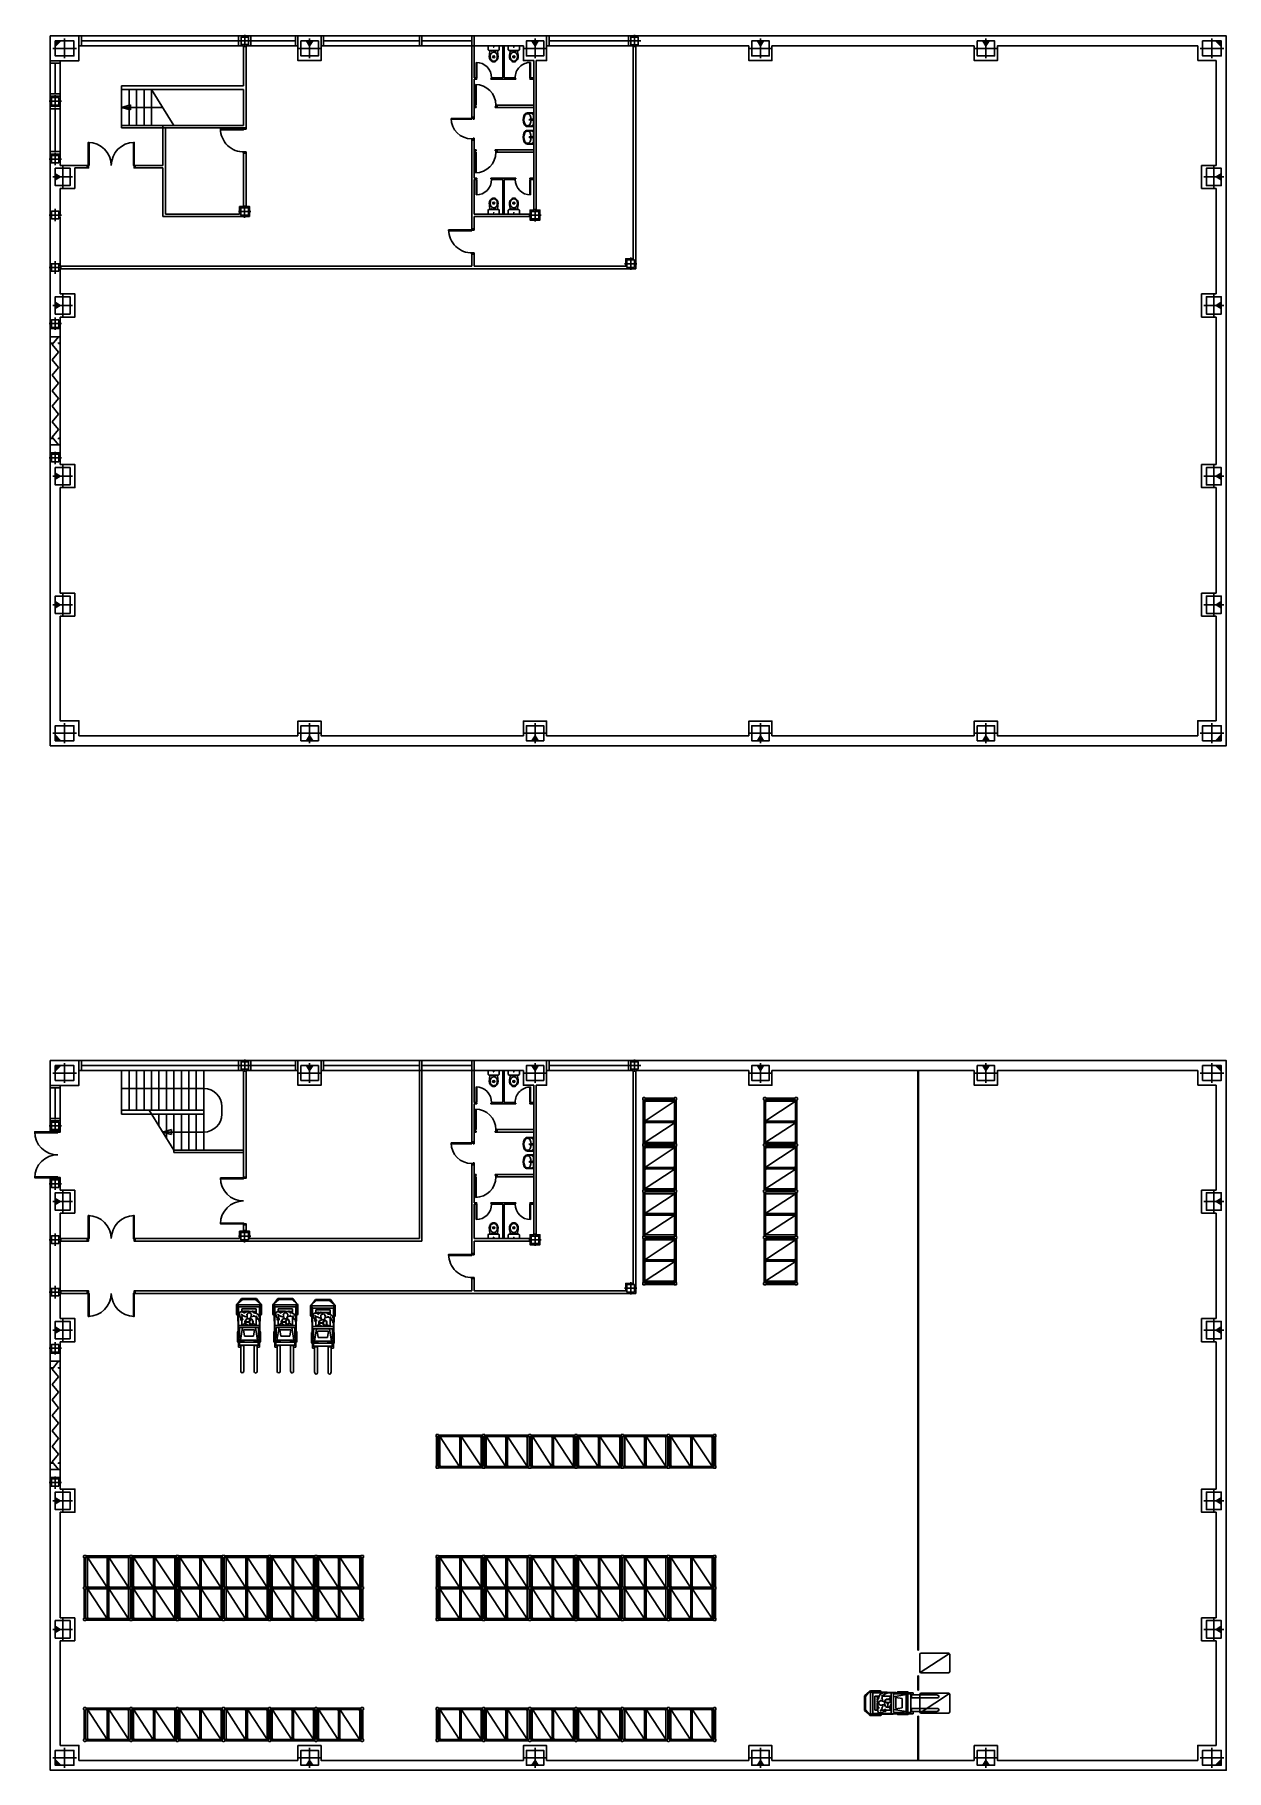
# Model space of a CAD drawing. Header units: millimetres. Extents: x 2499.3 to 2547.2, y 1705.7 to 1775.5.
import ezdxf

# ---------------------------------------------------------------- set-up
doc = ezdxf.new("R2010")
doc.units = ezdxf.units.MM
doc.linetypes.add('CENTER', pattern=[2, 1.25, -0.25, 0.25, -0.25])
doc.linetypes.add('PLANTA1$0$CONTINUA', pattern=[0])
for name, color, linetype in [('CABINAS', 7, 'Continuous'), ('ESTRUCTURA - PILARES', 7, 'Continuous'), ('ESTRUCTURA - PILARES - CRECIMIENTO', 7, 'Continuous'), ('ESTRUCTURA - PILARES EJES', 7, 'CENTER'), ('FORRADO', 7, 'Continuous'), ('MUROS', 7, 'Continuous'), ('Nave', 7, 'Continuous'), ('PROYECCION', 7, 'Continuous'), ('PUERTAS', 7, 'Continuous'), ('PUERTAS 2', 9, 'Continuous')]:
    doc.layers.add(name, color=color, linetype=linetype)
doc.layers.add('SANITARIOS', color=251, linetype='Continuous', true_color=0x646464)

# ---------------------------------------------------------------- blocks, each defined once
blk = doc.blocks.new('PLANTA1$0$SANLP')
for p, q in [((-0.275, -0.258), (-0.275, -0.022)), ((-0.275, -0.258), (-0.248, -0.08)), ((-0.258, -0.005), (0.258, -0.005)), ((-0.181, -0.022), (0.181, -0.022)), ((-0.042, -0.066), (0.042, -0.066)), ((-0.034, -0.17), (0.034, -0.17)), ((0, -0.023), (0, -0.108)), ((0, -0.136), (0, -0.204)), ((0.275, -0.258), (0.248, -0.08)), ((0.275, -0.258), (0.275, -0.022))]:
    blk.add_line(p, q)
for centre, radius in [((0, -0.066), 0.0254), ((0, -0.17), 0.0169)]:
    blk.add_circle(centre, radius)
for centre, radius, start, end in [((-0.258, -0.022), 0.0169, 90, 180), ((-0.123, -0.258), 0.152, 180, 245.54146), ((-0.181, -0.09), 0.0677, 90, 171.50882), ((-0.123, -0.258), 0.118, 114.45854, 180), ((-0.123, -0.258), 0.118, 180, 245.54146), ((0, 0.012), 0.449, 245.54146, 294.45854), ((0, -0.527), 0.415, 65.54146, 114.45854), ((0, 0.012), 0.415, 245.54146, 294.45854), ((0.123, -0.258), 0.118, 0, 65.54146), ((0.123, -0.258), 0.118, 294.45854, 0), ((0.181, -0.09), 0.0677, 8.49118, 90), ((0.123, -0.258), 0.152, 294.45854, 0), ((0.258, -0.022), 0.0169, 0, 90)]:
    blk.add_arc(centre, radius, start, end)
blk = doc.blocks.new('PLANTA1$0$825')
for p, q in [((0.004, -0.061), (0.004, -0.945)), ((0.035, -0.061), (0.035, -0.886)), ((-0.046, -0.886), (0.035, -0.886)), ((-0.046, -0.986), (0.035, -0.986)), ((-0.046, -0.986), (0.035, -0.986)), ((0.004, -0.945), (0.035, -0.945)), ((0.035, -0.945), (0.035, -0.986)), ((0.799, -0.945), (0.829, -0.945)), ((0.799, -0.945), (0.799, -0.986)), ((0.799, -0.986), (0.879, -0.986)), ((0.829, -0.886), (0.829, -0.945)), ((0.829, -0.886), (0.879, -0.886))]:
    blk.add_line(p, q)
blk.add_arc((0.004, -0.886), 0.825, 0, 90)
blk = doc.blocks.new('PLANTA1$0$5H')
at = {"layer": 'SANITARIOS'}
for p, q in [((-195, 0), (195, 0)), ((-225, -30), (-225, -150)), ((-222, -157), (-204, -177)), ((-197, -180), (197, -180)), ((-46, -429), (-46, -428)), ((46, -429), (46, -428)), ((222, -157), (204, -177)), ((225, -30), (225, -150))]:
    blk.add_line(p, q, dxfattribs=at)
blk.add_lwpolyline([(-175, -429, 0.08047), (-162, -510, 0.089114), (-126, -576, 0.104875), (-67, -624, 0.119595), (0, -640, 0.119595), (67, -624, 0.104875), (126, -576, 0.089114), (162, -510, 0.08047), (175, -429, 0.08047)], format="xyb", dxfattribs=at)
blk.add_lwpolyline([(146, -429, 0.08047), (134, -358, 0.089114), (103, -301, 0.104875), (54, -261, 0.119595), (0, -248, 0.119595), (-54, -261, 0.104875), (-103, -301, 0.089114), (-134, -358, 0.08047), (-146, -429, 0.08047), (-134, -500, 0.089114), (-103, -558, 0.104875), (-54, -598, 0.119595), (0, -611, 0.119595), (54, -598, 0.104875), (103, -558, 0.089114), (134, -500, 0.08047)], format="xyb", close=True, dxfattribs=at)
for centre in [(-80, -208), (0, -50), (80, -208)]:
    blk.add_circle(centre, 6.92, dxfattribs=at)
for centre, radius, start, end in [((-195, -30), 30, 90, 180), ((195, -30), 30, 0, 90), ((-215, -150), 10, 180, 222.31959), ((-197, -170), 10, 222.31959, 270), ((801, -453), 976, 163.75457, 178.60649), ((-31, -428), 15, 114.82284, 180), ((0, -429), 45.7, 180, 0), ((0, -494), 88, 65.17716, 114.82284), ((-1, -486), 44.4, 37.38409, 141.58377), ((31, -428), 15, 0, 65.17716), ((-801, -453), 976, 1.39351, 16.24543), ((197, -170), 10, 270, 317.68041), ((215, -150), 10, 317.68041, 0)]:
    blk.add_arc(centre, radius, start, end, dxfattribs=at)
blk = doc.blocks.new('PLANTA1$0$A$C3D191EB4')
for p, q in [((0, 0.675), (0.08, 0.675)), ((0, 0.675), (0.08, 0.675)), ((0, 0.625), (0.08, 0.625)), ((0.05, 0.65), (0.08, 0.65)), ((0.05, 0), (0.05, 0.65)), ((0.08, 0.65), (0.08, 0.675)), ((0.08, 0.001), (0.08, 0.625)), ((0.645, 0.65), (0.645, 0.675)), ((0.645, 0.675), (0.725, 0.675)), ((0.645, 0.65), (0.675, 0.65)), ((0.675, 0.625), (0.675, 0.65)), ((0.675, 0.625), (0.725, 0.625))]:
    blk.add_line(p, q)
blk.add_arc((0.05, 0.625), 0.625, 270, 0)

msp = doc.modelspace()

# ---------------------------------------------------------------- hatches: boundary and pattern name
at = {"layer": 'ESTRUCTURA - PILARES - CRECIMIENTO'}
for points in [[(2500.363, 1775.237), (2500.133, 1775.237), (2500.133, 1775.007)], [(2510.488, 1775.237), (2510.363, 1775.037), (2510.238, 1775.237)], [(2519.553, 1775.237), (2519.428, 1775.037), (2519.303, 1775.237)], [(2528.617, 1775.237), (2528.492, 1775.037), (2528.367, 1775.237)], [(2537.682, 1775.237), (2537.557, 1775.037), (2537.432, 1775.237)], [(2546.791, 1775.237), (2547.021, 1775.237), (2547.021, 1775.007)], [(2500.133, 1769.894), (2500.333, 1769.769), (2500.133, 1769.644)], [(2547.021, 1769.894), (2546.821, 1769.769), (2547.021, 1769.644)], [(2500.133, 1764.726), (2500.333, 1764.601), (2500.133, 1764.476)], [(2547.021, 1764.726), (2546.821, 1764.601), (2547.021, 1764.476)], [(2500.133, 1757.607), (2500.333, 1757.732), (2500.133, 1757.857)], [(2547.021, 1757.607), (2546.821, 1757.732), (2547.021, 1757.857)], [(2500.133, 1752.439), (2500.333, 1752.564), (2500.133, 1752.689)], [(2547.021, 1752.439), (2546.821, 1752.564), (2547.021, 1752.689)], [(2500.363, 1747.096), (2500.133, 1747.096), (2500.133, 1747.326)], [(2510.488, 1747.096), (2510.363, 1747.296), (2510.238, 1747.096)], [(2519.553, 1747.096), (2519.428, 1747.296), (2519.303, 1747.096)], [(2528.617, 1747.096), (2528.492, 1747.296), (2528.367, 1747.096)], [(2537.682, 1747.096), (2537.557, 1747.296), (2537.432, 1747.096)], [(2546.791, 1747.096), (2547.021, 1747.096), (2547.021, 1747.326)], [(2500.363, 1734.032), (2500.133, 1734.032), (2500.133, 1733.803)], [(2510.488, 1734.032), (2510.363, 1733.832), (2510.238, 1734.032)], [(2519.553, 1734.032), (2519.428, 1733.832), (2519.303, 1734.032)], [(2528.617, 1734.032), (2528.492, 1733.832), (2528.367, 1734.032)], [(2537.682, 1734.032), (2537.557, 1733.832), (2537.432, 1734.032)], [(2546.791, 1734.032), (2547.021, 1734.032), (2547.021, 1733.803)], [(2500.133, 1728.689), (2500.333, 1728.564), (2500.133, 1728.439)], [(2547.021, 1728.689), (2546.821, 1728.564), (2547.021, 1728.439)], [(2500.133, 1723.521), (2500.333, 1723.396), (2500.133, 1723.271)], [(2547.021, 1723.521), (2546.821, 1723.396), (2547.021, 1723.271)], [(2500.133, 1716.403), (2500.333, 1716.528), (2500.133, 1716.653)], [(2547.021, 1716.403), (2546.821, 1716.528), (2547.021, 1716.653)], [(2500.133, 1711.235), (2500.333, 1711.36), (2500.133, 1711.485)], [(2547.021, 1711.235), (2546.821, 1711.36), (2547.021, 1711.485)], [(2500.363, 1705.892), (2500.133, 1705.892), (2500.133, 1706.122)], [(2510.488, 1705.892), (2510.363, 1706.092), (2510.238, 1705.892)], [(2519.553, 1705.892), (2519.428, 1706.092), (2519.303, 1705.892)], [(2528.617, 1705.892), (2528.492, 1706.092), (2528.367, 1705.892)], [(2537.682, 1705.892), (2537.557, 1706.092), (2537.432, 1705.892)], [(2546.791, 1705.892), (2547.021, 1705.892), (2547.021, 1706.122)]]:
    msp.add_hatch(color=256, dxfattribs=at).paths.add_polyline_path(points)

# ---------------------------------------------------------------- linework, layer by layer
for p, q in [((2499.933, 1762.756, 0), (2499.933, 1763.667, 0)), ((2499.933, 1763.667, 0), (2500.333, 1763.667, 0)), ((2499.937, 1763.343, 0), (2500.333, 1763.343, 0)), ((2499.937, 1763.027, 0), (2499.937, 1763.066, 0)), ((2499.937, 1763.066, 0), (2500.001, 1763.066, 0)), ((2500.001, 1763.066, 0), (2500.001, 1763.11, 0)), ((2500.27, 1763.343, 0), (2500.006, 1763.033, 0)), ((2500.006, 1763.033, 0), (2500.27, 1762.722, 0)), ((2500.27, 1763.066, 0), (2500.27, 1763.11, 0)), ((2500.337, 1763.066, 0), (2500.27, 1763.066, 0)), ((2500.333, 1763.667, 0), (2500.333, 1762.756, 0)), ((2500.27, 1762.722, 0), (2500.006, 1762.411, 0)), ((2500.006, 1762.411, 0), (2500.27, 1762.1, 0)), ((2500.27, 1762.1, 0), (2500.006, 1761.789, 0)), ((2500.006, 1761.789, 0), (2500.27, 1761.479, 0)), ((2500.27, 1761.479, 0), (2500.004, 1761.167, 0)), ((2500.27, 1760.854, 0), (2500.004, 1761.167, 0)), ((2500.006, 1760.544, 0), (2500.27, 1760.854, 0)), ((2500.27, 1760.233, 0), (2500.006, 1760.544, 0)), ((2500.006, 1759.922, 0), (2500.27, 1760.233, 0)), ((2499.933, 1759.577, 0), (2499.933, 1758.667, 0)), ((2500.27, 1759.611, 0), (2500.006, 1759.922, 0)), ((2500.006, 1759.3, 0), (2500.27, 1759.611, 0)), ((2500.333, 1758.667, 0), (2500.333, 1759.577, 0)), ((2499.937, 1759.306, 0), (2499.937, 1759.267, 0)), ((2499.937, 1759.267, 0), (2500.001, 1759.267, 0)), ((2499.937, 1758.99, 0), (2500.333, 1758.99, 0)), ((2500.001, 1759.267, 0), (2500.001, 1759.223, 0)), ((2500.27, 1758.99, 0), (2500.006, 1759.3, 0)), ((2500.337, 1759.267, 0), (2500.27, 1759.267, 0)), ((2500.27, 1759.267, 0), (2500.27, 1759.223, 0)), ((2499.933, 1758.667, 0), (2500.333, 1758.667, 0)), ((2499.933, 1721.551, 0), (2499.933, 1722.462, 0)), ((2499.933, 1722.462, 0), (2500.333, 1722.462, 0)), ((2499.937, 1722.139, 0), (2500.333, 1722.139, 0)), ((2499.937, 1721.822, 0), (2499.937, 1721.862, 0)), ((2499.937, 1721.862, 0), (2500.001, 1721.862, 0)), ((2500.001, 1721.862, 0), (2500.001, 1721.906, 0)), ((2500.27, 1722.139, 0), (2500.006, 1721.828, 0)), ((2500.27, 1721.862, 0), (2500.27, 1721.906, 0)), ((2500.337, 1721.862, 0), (2500.27, 1721.862, 0)), ((2500.333, 1722.462, 0), (2500.333, 1721.551, 0)), ((2500.006, 1721.828, 0), (2500.27, 1721.517, 0)), ((2500.27, 1721.517, 0), (2500.006, 1721.207, 0)), ((2500.006, 1721.207, 0), (2500.27, 1720.896, 0)), ((2500.27, 1720.896, 0), (2500.006, 1720.585, 0)), ((2500.006, 1720.585, 0), (2500.27, 1720.274, 0)), ((2500.27, 1720.274, 0), (2500.004, 1719.962, 0)), ((2500.27, 1719.65, 0), (2500.004, 1719.962, 0)), ((2500.006, 1719.339, 0), (2500.27, 1719.65, 0)), ((2500.27, 1719.028, 0), (2500.006, 1719.339, 0)), ((2499.933, 1718.373, 0), (2499.933, 1717.462, 0)), ((2500.006, 1718.718, 0), (2500.27, 1719.028, 0)), ((2500.27, 1718.407, 0), (2500.006, 1718.718, 0)), ((2500.006, 1718.096, 0), (2500.27, 1718.407, 0)), ((2500.333, 1717.462, 0), (2500.333, 1718.373, 0)), ((2499.937, 1718.102, 0), (2499.937, 1718.062, 0)), ((2499.937, 1718.062, 0), (2500.001, 1718.062, 0)), ((2499.937, 1717.785, 0), (2500.333, 1717.785, 0)), ((2500.001, 1718.062, 0), (2500.001, 1718.019, 0)), ((2500.27, 1717.785, 0), (2500.006, 1718.096, 0)), ((2500.337, 1718.062, 0), (2500.27, 1718.062, 0)), ((2500.27, 1718.062, 0), (2500.27, 1718.019, 0)), ((2499.933, 1717.462, 0), (2500.333, 1717.462, 0))]:
    msp.add_line(p, q)
at = {"color": 251, "lineweight": -2, "true_color": 0x646464}
for p, q in [((2507.459, 1724.45), (2507.623, 1724.668)), ((2508.223, 1724.668), (2507.623, 1724.668)), ((2508.387, 1724.455), (2508.223, 1724.668)), ((2508.923, 1724.45), (2509.087, 1724.668)), ((2509.687, 1724.668), (2509.087, 1724.668)), ((2509.851, 1724.455), (2509.687, 1724.668)), ((2507.423, 1724.411), (2507.423, 1724.035)), ((2507.423, 1724.245), (2507.459, 1724.253)), ((2507.423, 1724.201), (2507.459, 1724.192)), ((2507.502, 1724.325), (2507.456, 1724.414)), ((2507.459, 1724.45), (2507.659, 1724.628)), ((2507.5, 1723.04), (2507.459, 1724.45)), ((2507.459, 1724.414), (2508.387, 1724.414)), ((2508.346, 1724.325), (2507.502, 1724.325)), ((2507.502, 1723.585), (2507.502, 1724.325)), ((2507.54, 1724.076), (2507.546, 1724.095)), ((2507.543, 1724.038), (2507.54, 1724.076)), ((2507.567, 1723.93), (2507.543, 1724.038)), ((2507.546, 1724.095), (2507.555, 1724.108)), ((2507.555, 1724.108), (2507.57, 1724.119)), ((2507.57, 1724.119), (2507.598, 1724.123)), ((2507.598, 1724.123), (2507.618, 1724.124)), ((2507.658, 1723.991), (2507.605, 1724.034)), ((2507.618, 1724.124), (2507.646, 1724.124)), ((2507.639, 1724.251), (2507.639, 1724.124)), ((2507.639, 1724.251), (2508.21, 1724.251)), ((2507.639, 1724.16), (2507.64, 1724.16)), ((2507.64, 1724.16), (2507.65, 1724.156)), ((2507.645, 1723.956), (2507.642, 1723.924)), ((2507.645, 1724), (2507.645, 1723.956)), ((2507.646, 1724.124), (2507.682, 1724.121)), ((2507.65, 1724.156), (2507.659, 1724.154)), ((2507.699, 1723.966), (2507.658, 1723.991)), ((2507.659, 1724.628), (2508.192, 1724.628)), ((2507.659, 1724.154), (2507.668, 1724.151)), ((2507.668, 1724.151), (2507.675, 1724.15)), ((2507.675, 1724.15), (2507.682, 1724.149)), ((2507.682, 1724.149), (2507.688, 1724.148)), ((2507.682, 1724.121), (2507.731, 1724.112)), ((2507.688, 1724.148), (2507.693, 1724.148)), ((2507.693, 1724.148), (2507.698, 1724.149)), ((2507.698, 1724.149), (2507.702, 1724.149)), ((2507.723, 1723.955), (2507.699, 1723.966)), ((2507.702, 1724.149), (2507.707, 1724.15)), ((2507.707, 1724.15), (2507.711, 1724.151)), ((2507.711, 1724.151), (2507.715, 1724.152)), ((2507.715, 1724.152), (2507.719, 1724.152)), ((2507.732, 1724.083), (2507.718, 1724.057)), ((2507.719, 1724.152), (2507.723, 1724.153)), ((2507.723, 1724.153), (2507.727, 1724.154)), ((2507.74, 1723.956), (2507.723, 1723.955)), ((2507.727, 1724.154), (2507.73, 1724.155)), ((2507.746, 1723.947), (2507.729, 1723.97)), ((2507.73, 1724.155), (2507.734, 1724.156)), ((2507.731, 1724.112), (2507.755, 1724.103)), ((2507.744, 1724.095), (2507.732, 1724.083)), ((2507.734, 1724.156), (2507.738, 1724.156)), ((2507.738, 1724.156), (2507.742, 1724.156)), ((2507.742, 1724.156), (2507.745, 1724.156)), ((2507.77, 1724.108), (2507.744, 1724.095)), ((2507.745, 1724.156), (2507.749, 1724.155)), ((2507.769, 1723.937), (2507.746, 1723.947)), ((2507.749, 1724.155), (2507.753, 1724.154)), ((2507.753, 1724.154), (2507.757, 1724.153)), ((2507.757, 1724.153), (2507.761, 1724.151)), ((2507.761, 1724.151), (2507.765, 1724.15)), ((2507.765, 1724.15), (2507.77, 1724.15)), ((2507.804, 1723.928), (2507.769, 1723.937)), ((2507.77, 1724.15), (2507.775, 1724.149)), ((2507.826, 1724.127), (2507.77, 1724.108)), ((2507.775, 1724.149), (2507.781, 1724.149)), ((2507.781, 1724.149), (2507.786, 1724.149)), ((2507.786, 1724.149), (2507.793, 1724.15)), ((2507.793, 1724.15), (2507.799, 1724.151)), ((2507.799, 1724.151), (2507.806, 1724.152)), ((2507.806, 1724.152), (2507.812, 1724.153)), ((2507.812, 1724.153), (2507.817, 1724.154)), ((2507.817, 1724.154), (2507.822, 1724.154)), ((2507.822, 1724.154), (2507.827, 1724.154)), ((2507.877, 1724.137), (2507.826, 1724.127)), ((2507.827, 1724.154), (2507.831, 1724.155)), ((2507.831, 1724.155), (2507.835, 1724.155)), ((2507.835, 1724.155), (2507.839, 1724.154)), ((2507.836, 1724.02), (2507.843, 1724.028)), ((2507.838, 1724.004), (2507.836, 1724.02)), ((2507.844, 1723.991), (2507.838, 1724.004)), ((2507.839, 1724.154), (2507.842, 1724.154)), ((2507.842, 1724.154), (2507.845, 1724.154)), ((2507.843, 1724.028), (2507.847, 1724.029)), ((2507.845, 1724.154), (2507.849, 1724.154)), ((2507.846, 1724.024), (2507.845, 1723.995)), ((2507.845, 1723.995), (2507.847, 1723.964)), ((2507.858, 1724.051), (2507.846, 1724.024)), ((2507.847, 1723.964), (2507.852, 1723.935)), ((2507.849, 1724.154), (2507.852, 1724.153)), ((2507.852, 1724.153), (2507.855, 1724.153)), ((2507.852, 1723.935), (2507.855, 1723.919)), ((2507.855, 1724.153), (2507.859, 1724.152)), ((2507.875, 1724.069), (2507.858, 1724.051)), ((2507.859, 1724.152), (2507.862, 1724.152)), ((2507.862, 1724.152), (2507.865, 1724.151)), ((2507.865, 1724.151), (2507.869, 1724.15)), ((2507.869, 1724.15), (2507.872, 1724.15)), ((2507.872, 1724.15), (2507.876, 1724.15)), ((2507.906, 1724.085), (2507.875, 1724.069)), ((2507.876, 1724.15), (2507.879, 1724.149)), ((2507.928, 1724.139), (2507.877, 1724.137)), ((2507.879, 1724.149), (2507.882, 1724.149)), ((2507.882, 1724.149), (2507.885, 1724.15)), ((2507.885, 1724.15), (2507.888, 1724.15)), ((2507.888, 1724.15), (2507.891, 1724.15)), ((2507.891, 1724.15), (2507.894, 1724.151)), ((2507.894, 1724.151), (2507.897, 1724.151)), ((2507.897, 1724.151), (2507.901, 1724.151)), ((2507.901, 1724.151), (2507.904, 1724.151)), ((2507.904, 1724.151), (2507.907, 1724.151)), ((2507.943, 1724.09), (2507.906, 1724.085)), ((2507.907, 1724.151), (2507.91, 1724.151)), ((2507.91, 1724.151), (2507.914, 1724.151)), ((2507.914, 1724.151), (2507.917, 1724.15)), ((2507.917, 1724.15), (2507.921, 1724.15)), ((2507.921, 1724.15), (2507.924, 1724.149)), ((2507.924, 1724.149), (2507.928, 1724.149)), ((2507.928, 1724.149), (2507.931, 1724.148)), ((2507.972, 1724.141), (2507.928, 1724.139)), ((2507.931, 1724.148), (2507.935, 1724.148)), ((2507.935, 1724.148), (2507.939, 1724.147)), ((2507.939, 1724.147), (2507.943, 1724.146)), ((2507.943, 1724.146), (2507.946, 1724.146)), ((2507.978, 1724.081), (2507.943, 1724.09)), ((2507.946, 1724.146), (2507.95, 1724.145)), ((2507.95, 1724.145), (2507.954, 1724.145)), ((2507.954, 1724.145), (2507.958, 1724.145)), ((2507.958, 1724.145), (2507.961, 1724.145)), ((2507.961, 1724.145), (2507.965, 1724.145)), ((2507.965, 1724.145), (2507.969, 1724.145)), ((2507.969, 1724.145), (2507.972, 1724.145)), ((2507.972, 1724.145), (2507.976, 1724.146)), ((2508.022, 1724.138), (2507.972, 1724.141)), ((2507.976, 1724.146), (2507.979, 1724.146)), ((2507.994, 1724.065), (2507.978, 1724.081)), ((2507.979, 1724.146), (2507.983, 1724.147)), ((2507.983, 1724.147), (2507.987, 1724.147)), ((2507.987, 1724.147), (2507.991, 1724.147)), ((2507.991, 1724.147), (2507.995, 1724.147)), ((2507.991, 1723.894), (2508.009, 1723.939)), ((2508.008, 1724.041), (2507.994, 1724.065)), ((2507.995, 1724.147), (2507.999, 1724.146)), ((2507.999, 1724.146), (2508.004, 1724.146)), ((2508.004, 1724.146), (2508.008, 1724.145)), ((2508.007, 1723.931), (2508.052, 1723.939)), ((2508.008, 1724.145), (2508.013, 1724.144)), ((2508.018, 1724.003), (2508.008, 1724.041)), ((2508.009, 1723.939), (2508.016, 1723.972)), ((2508.025, 1724.029), (2508.01, 1724.033)), ((2508.013, 1724.144), (2508.018, 1724.144)), ((2508.016, 1723.972), (2508.018, 1724.003)), ((2508.018, 1724.144), (2508.022, 1724.144)), ((2508.018, 1723.993), (2508.026, 1724.003)), ((2508.022, 1724.144), (2508.027, 1724.144)), ((2508.067, 1724.127), (2508.022, 1724.138)), ((2508.03, 1724.017), (2508.025, 1724.029)), ((2508.026, 1724.003), (2508.03, 1724.017)), ((2508.027, 1724.144), (2508.031, 1724.144)), ((2508.031, 1724.144), (2508.035, 1724.145)), ((2508.035, 1724.145), (2508.039, 1724.146)), ((2508.039, 1724.146), (2508.043, 1724.148)), ((2508.043, 1724.148), (2508.047, 1724.149)), ((2508.047, 1724.149), (2508.051, 1724.15)), ((2508.051, 1724.15), (2508.056, 1724.151)), ((2508.052, 1723.939), (2508.099, 1723.957)), ((2508.056, 1724.151), (2508.061, 1724.151)), ((2508.061, 1724.151), (2508.067, 1724.151)), ((2508.067, 1724.151), (2508.073, 1724.151)), ((2508.1, 1724.113), (2508.067, 1724.127)), ((2508.073, 1724.151), (2508.079, 1724.15)), ((2508.079, 1724.15), (2508.086, 1724.149)), ((2508.086, 1724.149), (2508.093, 1724.148)), ((2508.093, 1724.148), (2508.099, 1724.147)), ((2508.099, 1724.147), (2508.104, 1724.147)), ((2508.099, 1723.957), (2508.133, 1723.991)), ((2508.118, 1724.098), (2508.1, 1724.113)), ((2508.133, 1723.955), (2508.1, 1723.957)), ((2508.104, 1724.147), (2508.109, 1724.146)), ((2508.109, 1724.146), (2508.113, 1724.146)), ((2508.113, 1724.146), (2508.117, 1724.145)), ((2508.117, 1724.145), (2508.12, 1724.145)), ((2508.136, 1724.099), (2508.118, 1724.098)), ((2508.132, 1724.081), (2508.118, 1724.098)), ((2508.12, 1724.145), (2508.122, 1724.145)), ((2508.122, 1724.145), (2508.124, 1724.145)), ((2508.124, 1724.145), (2508.126, 1724.145)), ((2508.126, 1724.145), (2508.129, 1724.145)), ((2508.129, 1724.145), (2508.131, 1724.146)), ((2508.131, 1724.146), (2508.133, 1724.146)), ((2508.142, 1724.058), (2508.132, 1724.081)), ((2508.133, 1724.146), (2508.136, 1724.146)), ((2508.133, 1723.991), (2508.137, 1723.996)), ((2508.179, 1723.947), (2508.133, 1723.955)), ((2508.136, 1724.146), (2508.138, 1724.147)), ((2508.15, 1724.097), (2508.136, 1724.099)), ((2508.138, 1724.147), (2508.14, 1724.148)), ((2508.14, 1724.148), (2508.143, 1724.148)), ((2508.143, 1724.148), (2508.145, 1724.148)), ((2508.145, 1724.148), (2508.147, 1724.149)), ((2508.147, 1724.149), (2508.15, 1724.148)), ((2508.15, 1724.148), (2508.152, 1724.148)), ((2508.19, 1724.079), (2508.15, 1724.097)), ((2508.152, 1724.148), (2508.154, 1724.148)), ((2508.154, 1724.148), (2508.157, 1724.147)), ((2508.157, 1724.147), (2508.159, 1724.146)), ((2508.159, 1724.146), (2508.162, 1724.145)), ((2508.162, 1724.145), (2508.164, 1724.144)), ((2508.164, 1724.144), (2508.167, 1724.144)), ((2508.167, 1724.144), (2508.169, 1724.144)), ((2508.169, 1724.144), (2508.172, 1724.144)), ((2508.172, 1724.144), (2508.175, 1724.145)), ((2508.175, 1724.145), (2508.178, 1724.146)), ((2508.178, 1724.146), (2508.181, 1724.147)), ((2508.233, 1723.953), (2508.179, 1723.947)), ((2508.181, 1724.147), (2508.184, 1724.148)), ((2508.184, 1724.148), (2508.188, 1724.149)), ((2508.188, 1724.149), (2508.193, 1724.15)), ((2508.228, 1724.057), (2508.19, 1724.079)), ((2508.387, 1724.455), (2508.192, 1724.628)), ((2508.193, 1724.15), (2508.199, 1724.151)), ((2508.199, 1724.151), (2508.206, 1724.152)), ((2508.206, 1724.152), (2508.21, 1724.152)), ((2508.21, 1724.251), (2508.21, 1724.067)), ((2508.21, 1723.95), (2508.21, 1723.585)), ((2508.211, 1723.947), (2508.254, 1723.885)), ((2508.27, 1724.037), (2508.228, 1724.057)), ((2508.258, 1723.966), (2508.233, 1723.953)), ((2508.296, 1724.015), (2508.27, 1724.037)), ((2508.305, 1724.001), (2508.296, 1724.015)), ((2508.329, 1723.94), (2508.305, 1724.001)), ((2508.346, 1723.889), (2508.329, 1723.94)), ((2508.387, 1724.455), (2508.346, 1723.04)), ((2508.387, 1724.414), (2508.346, 1724.325)), ((2508.346, 1724.325), (2508.346, 1723.585)), ((2508.423, 1724.245), (2508.387, 1724.253)), ((2508.423, 1724.201), (2508.387, 1724.192)), ((2508.423, 1724.411), (2508.423, 1724.035)), ((2508.887, 1724.411), (2508.887, 1724.035)), ((2508.887, 1724.245), (2508.923, 1724.253)), ((2508.887, 1724.201), (2508.923, 1724.192)), ((2508.966, 1724.325), (2508.92, 1724.414)), ((2508.923, 1724.45), (2509.123, 1724.628)), ((2508.964, 1723.04), (2508.923, 1724.45)), ((2508.923, 1724.414), (2509.851, 1724.414)), ((2509.81, 1724.325), (2508.966, 1724.325)), ((2508.966, 1723.585), (2508.966, 1724.325)), ((2509.005, 1724.076), (2509.01, 1724.095)), ((2509.007, 1724.038), (2509.005, 1724.076)), ((2509.031, 1723.93), (2509.007, 1724.038)), ((2509.01, 1724.095), (2509.019, 1724.108)), ((2509.019, 1724.108), (2509.034, 1724.119)), ((2509.034, 1724.119), (2509.062, 1724.123)), ((2509.062, 1724.123), (2509.082, 1724.124)), ((2509.122, 1723.991), (2509.07, 1724.034)), ((2509.082, 1724.124), (2509.11, 1724.124)), ((2509.104, 1724.251), (2509.104, 1724.124)), ((2509.104, 1724.251), (2509.674, 1724.251)), ((2509.104, 1724.16), (2509.104, 1724.16)), ((2509.104, 1724.16), (2509.114, 1724.156)), ((2509.109, 1723.956), (2509.106, 1723.924)), ((2509.109, 1724), (2509.109, 1723.956)), ((2509.11, 1724.124), (2509.147, 1724.121)), ((2509.114, 1724.156), (2509.124, 1724.154)), ((2509.163, 1723.966), (2509.122, 1723.991)), ((2509.123, 1724.628), (2509.657, 1724.628)), ((2509.124, 1724.154), (2509.132, 1724.151)), ((2509.132, 1724.151), (2509.139, 1724.15)), ((2509.139, 1724.15), (2509.146, 1724.149)), ((2509.146, 1724.149), (2509.152, 1724.148)), ((2509.147, 1724.121), (2509.196, 1724.112)), ((2509.152, 1724.148), (2509.157, 1724.148)), ((2509.157, 1724.148), (2509.162, 1724.149)), ((2509.162, 1724.149), (2509.167, 1724.149)), ((2509.187, 1723.955), (2509.163, 1723.966)), ((2509.167, 1724.149), (2509.171, 1724.15)), ((2509.171, 1724.15), (2509.175, 1724.151)), ((2509.175, 1724.151), (2509.179, 1724.152)), ((2509.179, 1724.152), (2509.183, 1724.152)), ((2509.196, 1724.083), (2509.182, 1724.057)), ((2509.183, 1724.152), (2509.187, 1724.153)), ((2509.187, 1724.153), (2509.191, 1724.154)), ((2509.204, 1723.956), (2509.187, 1723.955)), ((2509.191, 1724.154), (2509.195, 1724.155)), ((2509.21, 1723.947), (2509.193, 1723.97)), ((2509.195, 1724.155), (2509.198, 1724.156)), ((2509.196, 1724.112), (2509.219, 1724.103)), ((2509.208, 1724.095), (2509.196, 1724.083)), ((2509.198, 1724.156), (2509.202, 1724.156)), ((2509.202, 1724.156), (2509.206, 1724.156)), ((2509.206, 1724.156), (2509.21, 1724.156)), ((2509.234, 1724.108), (2509.208, 1724.095)), ((2509.21, 1724.156), (2509.213, 1724.155)), ((2509.233, 1723.937), (2509.21, 1723.947)), ((2509.213, 1724.155), (2509.217, 1724.154)), ((2509.217, 1724.154), (2509.221, 1724.153)), ((2509.221, 1724.153), (2509.225, 1724.151)), ((2509.225, 1724.151), (2509.23, 1724.15)), ((2509.23, 1724.15), (2509.234, 1724.15)), ((2509.269, 1723.928), (2509.233, 1723.937)), ((2509.234, 1724.15), (2509.239, 1724.149)), ((2509.29, 1724.127), (2509.234, 1724.108)), ((2509.239, 1724.149), (2509.245, 1724.149)), ((2509.245, 1724.149), (2509.251, 1724.149)), ((2509.251, 1724.149), (2509.257, 1724.15)), ((2509.257, 1724.15), (2509.263, 1724.151)), ((2509.263, 1724.151), (2509.27, 1724.152)), ((2509.27, 1724.152), (2509.276, 1724.153)), ((2509.276, 1724.153), (2509.281, 1724.154)), ((2509.281, 1724.154), (2509.287, 1724.154)), ((2509.287, 1724.154), (2509.291, 1724.154)), ((2509.341, 1724.137), (2509.29, 1724.127)), ((2509.291, 1724.154), (2509.296, 1724.155)), ((2509.296, 1724.155), (2509.299, 1724.155)), ((2509.299, 1724.155), (2509.303, 1724.154)), ((2509.3, 1724.02), (2509.307, 1724.028)), ((2509.302, 1724.004), (2509.3, 1724.02)), ((2509.308, 1723.991), (2509.302, 1724.004)), ((2509.303, 1724.154), (2509.306, 1724.154)), ((2509.306, 1724.154), (2509.309, 1724.154)), ((2509.307, 1724.028), (2509.311, 1724.029)), ((2509.309, 1724.154), (2509.313, 1724.154)), ((2509.31, 1724.024), (2509.309, 1723.995)), ((2509.309, 1723.995), (2509.312, 1723.964)), ((2509.322, 1724.051), (2509.31, 1724.024)), ((2509.312, 1723.964), (2509.316, 1723.935)), ((2509.313, 1724.154), (2509.316, 1724.153)), ((2509.316, 1724.153), (2509.319, 1724.153)), ((2509.316, 1723.935), (2509.319, 1723.919)), ((2509.319, 1724.153), (2509.323, 1724.152)), ((2509.339, 1724.069), (2509.322, 1724.051)), ((2509.323, 1724.152), (2509.326, 1724.152)), ((2509.326, 1724.152), (2509.33, 1724.151)), ((2509.33, 1724.151), (2509.333, 1724.15)), ((2509.333, 1724.15), (2509.336, 1724.15)), ((2509.336, 1724.15), (2509.34, 1724.15)), ((2509.37, 1724.085), (2509.339, 1724.069)), ((2509.34, 1724.15), (2509.343, 1724.149)), ((2509.392, 1724.139), (2509.341, 1724.137)), ((2509.343, 1724.149), (2509.346, 1724.149)), ((2509.346, 1724.149), (2509.349, 1724.15)), ((2509.349, 1724.15), (2509.352, 1724.15)), ((2509.352, 1724.15), (2509.355, 1724.15)), ((2509.355, 1724.15), (2509.358, 1724.151)), ((2509.358, 1724.151), (2509.362, 1724.151)), ((2509.362, 1724.151), (2509.365, 1724.151)), ((2509.365, 1724.151), (2509.368, 1724.151)), ((2509.368, 1724.151), (2509.371, 1724.151)), ((2509.407, 1724.09), (2509.37, 1724.085)), ((2509.371, 1724.151), (2509.374, 1724.151)), ((2509.374, 1724.151), (2509.378, 1724.151)), ((2509.378, 1724.151), (2509.381, 1724.15)), ((2509.381, 1724.15), (2509.385, 1724.15)), ((2509.385, 1724.15), (2509.388, 1724.149)), ((2509.388, 1724.149), (2509.392, 1724.149)), ((2509.392, 1724.149), (2509.395, 1724.148)), ((2509.436, 1724.141), (2509.392, 1724.139)), ((2509.395, 1724.148), (2509.399, 1724.148)), ((2509.399, 1724.148), (2509.403, 1724.147)), ((2509.403, 1724.147), (2509.407, 1724.146)), ((2509.407, 1724.146), (2509.411, 1724.146)), ((2509.442, 1724.081), (2509.407, 1724.09)), ((2509.411, 1724.146), (2509.414, 1724.145)), ((2509.414, 1724.145), (2509.418, 1724.145)), ((2509.418, 1724.145), (2509.422, 1724.145)), ((2509.422, 1724.145), (2509.426, 1724.145)), ((2509.426, 1724.145), (2509.429, 1724.145)), ((2509.429, 1724.145), (2509.433, 1724.145)), ((2509.433, 1724.145), (2509.436, 1724.145)), ((2509.436, 1724.145), (2509.44, 1724.146)), ((2509.487, 1724.138), (2509.436, 1724.141)), ((2509.44, 1724.146), (2509.443, 1724.146)), ((2509.459, 1724.065), (2509.442, 1724.081)), ((2509.443, 1724.146), (2509.447, 1724.147)), ((2509.447, 1724.147), (2509.451, 1724.147)), ((2509.451, 1724.147), (2509.455, 1724.147)), ((2509.455, 1724.147), (2509.459, 1724.147)), ((2509.456, 1723.894), (2509.474, 1723.939)), ((2509.459, 1724.147), (2509.463, 1724.146)), ((2509.472, 1724.041), (2509.459, 1724.065)), ((2509.463, 1724.146), (2509.468, 1724.146)), ((2509.468, 1724.146), (2509.473, 1724.145)), ((2509.471, 1723.931), (2509.516, 1723.939)), ((2509.482, 1724.003), (2509.472, 1724.041)), ((2509.473, 1724.145), (2509.477, 1724.144)), ((2509.489, 1724.029), (2509.474, 1724.033)), ((2509.474, 1723.939), (2509.48, 1723.972)), ((2509.477, 1724.144), (2509.482, 1724.144)), ((2509.48, 1723.972), (2509.482, 1724.003)), ((2509.482, 1724.144), (2509.486, 1724.144)), ((2509.482, 1723.993), (2509.49, 1724.003)), ((2509.486, 1724.144), (2509.491, 1724.144)), ((2509.531, 1724.127), (2509.487, 1724.138)), ((2509.494, 1724.017), (2509.489, 1724.029)), ((2509.49, 1724.003), (2509.494, 1724.017)), ((2509.491, 1724.144), (2509.495, 1724.144)), ((2509.495, 1724.144), (2509.499, 1724.145)), ((2509.499, 1724.145), (2509.503, 1724.146)), ((2509.503, 1724.146), (2509.507, 1724.148)), ((2509.507, 1724.148), (2509.511, 1724.149)), ((2509.511, 1724.149), (2509.516, 1724.15)), ((2509.516, 1724.15), (2509.52, 1724.151)), ((2509.516, 1723.939), (2509.563, 1723.957)), ((2509.52, 1724.151), (2509.526, 1724.151)), ((2509.526, 1724.151), (2509.531, 1724.151)), ((2509.531, 1724.151), (2509.537, 1724.151)), ((2509.564, 1724.113), (2509.531, 1724.127)), ((2509.537, 1724.151), (2509.543, 1724.15)), ((2509.543, 1724.15), (2509.55, 1724.149)), ((2509.55, 1724.149), (2509.557, 1724.148)), ((2509.557, 1724.148), (2509.563, 1724.147)), ((2509.563, 1724.147), (2509.568, 1724.147)), ((2509.563, 1723.957), (2509.597, 1723.991)), ((2509.582, 1724.098), (2509.564, 1724.113)), ((2509.597, 1723.955), (2509.564, 1723.957)), ((2509.568, 1724.147), (2509.573, 1724.146)), ((2509.573, 1724.146), (2509.577, 1724.146)), ((2509.577, 1724.146), (2509.581, 1724.145)), ((2509.581, 1724.145), (2509.584, 1724.145)), ((2509.6, 1724.099), (2509.582, 1724.098)), ((2509.596, 1724.081), (2509.582, 1724.098)), ((2509.584, 1724.145), (2509.586, 1724.145)), ((2509.586, 1724.145), (2509.588, 1724.145)), ((2509.588, 1724.145), (2509.591, 1724.145)), ((2509.591, 1724.145), (2509.593, 1724.145)), ((2509.593, 1724.145), (2509.595, 1724.146)), ((2509.595, 1724.146), (2509.597, 1724.146)), ((2509.606, 1724.058), (2509.596, 1724.081)), ((2509.597, 1724.146), (2509.6, 1724.146)), ((2509.597, 1723.991), (2509.601, 1723.996)), ((2509.643, 1723.947), (2509.597, 1723.955)), ((2509.6, 1724.146), (2509.602, 1724.147)), ((2509.614, 1724.097), (2509.6, 1724.099)), ((2509.602, 1724.147), (2509.604, 1724.148)), ((2509.604, 1724.148), (2509.607, 1724.148)), ((2509.607, 1724.148), (2509.609, 1724.148)), ((2509.609, 1724.148), (2509.611, 1724.149)), ((2509.611, 1724.149), (2509.614, 1724.148)), ((2509.614, 1724.148), (2509.616, 1724.148)), ((2509.654, 1724.079), (2509.614, 1724.097)), ((2509.616, 1724.148), (2509.619, 1724.148)), ((2509.619, 1724.148), (2509.621, 1724.147)), ((2509.621, 1724.147), (2509.623, 1724.146)), ((2509.623, 1724.146), (2509.626, 1724.145)), ((2509.626, 1724.145), (2509.628, 1724.144)), ((2509.628, 1724.144), (2509.631, 1724.144)), ((2509.631, 1724.144), (2509.633, 1724.144)), ((2509.633, 1724.144), (2509.636, 1724.144)), ((2509.636, 1724.144), (2509.639, 1724.145)), ((2509.639, 1724.145), (2509.642, 1724.146)), ((2509.642, 1724.146), (2509.645, 1724.147)), ((2509.697, 1723.953), (2509.643, 1723.947)), ((2509.645, 1724.147), (2509.648, 1724.148)), ((2509.648, 1724.148), (2509.652, 1724.149)), ((2509.652, 1724.149), (2509.658, 1724.15)), ((2509.692, 1724.057), (2509.654, 1724.079)), ((2509.851, 1724.455), (2509.657, 1724.628)), ((2509.658, 1724.15), (2509.663, 1724.151)), ((2509.663, 1724.151), (2509.67, 1724.152)), ((2509.67, 1724.152), (2509.674, 1724.152)), ((2509.674, 1724.251), (2509.674, 1724.067)), ((2509.674, 1723.95), (2509.674, 1723.585)), ((2509.675, 1723.947), (2509.718, 1723.885)), ((2509.734, 1724.037), (2509.692, 1724.057)), ((2509.722, 1723.966), (2509.697, 1723.953)), ((2509.761, 1724.015), (2509.734, 1724.037)), ((2509.769, 1724.001), (2509.761, 1724.015)), ((2509.794, 1723.94), (2509.769, 1724.001)), ((2509.81, 1723.889), (2509.794, 1723.94)), ((2509.851, 1724.455), (2509.81, 1723.04)), ((2509.851, 1724.414), (2509.81, 1724.325)), ((2509.81, 1724.325), (2509.81, 1723.585)), ((2509.887, 1724.245), (2509.851, 1724.253)), ((2509.887, 1724.201), (2509.851, 1724.192)), ((2509.887, 1724.411), (2509.887, 1724.035)), ((2510.395, 1724.366), (2510.395, 1723.99)), ((2510.395, 1724.2), (2510.431, 1724.208)), ((2510.395, 1724.156), (2510.431, 1724.147)), ((2510.474, 1724.28), (2510.428, 1724.369)), ((2510.431, 1724.405), (2510.595, 1724.623)), ((2510.431, 1724.405), (2510.631, 1724.583)), ((2510.472, 1722.995), (2510.431, 1724.405)), ((2510.431, 1724.369), (2511.359, 1724.369)), ((2511.318, 1724.28), (2510.474, 1724.28)), ((2510.474, 1723.54), (2510.474, 1724.28)), ((2510.512, 1724.031), (2510.518, 1724.05)), ((2510.515, 1723.993), (2510.512, 1724.031)), ((2510.539, 1723.885), (2510.515, 1723.993)), ((2510.518, 1724.05), (2510.526, 1724.063)), ((2510.526, 1724.063), (2510.541, 1724.074)), ((2510.541, 1724.074), (2510.569, 1724.078)), ((2510.569, 1724.078), (2510.59, 1724.079)), ((2510.63, 1723.946), (2510.577, 1723.989)), ((2510.59, 1724.079), (2510.618, 1724.079)), ((2511.195, 1724.623), (2510.595, 1724.623)), ((2510.611, 1724.206), (2510.611, 1724.079)), ((2510.611, 1724.206), (2511.182, 1724.206)), ((2510.611, 1724.115), (2510.612, 1724.115)), ((2510.612, 1724.115), (2510.622, 1724.111)), ((2510.617, 1723.955), (2510.617, 1723.911)), ((2510.618, 1724.079), (2510.654, 1724.076)), ((2510.622, 1724.111), (2510.631, 1724.109)), ((2510.67, 1723.921), (2510.63, 1723.946)), ((2510.631, 1724.583), (2511.164, 1724.583)), ((2510.631, 1724.109), (2510.64, 1724.106)), ((2510.64, 1724.106), (2510.647, 1724.105)), ((2510.647, 1724.105), (2510.654, 1724.104)), ((2510.654, 1724.104), (2510.66, 1724.103)), ((2510.654, 1724.076), (2510.703, 1724.067)), ((2510.66, 1724.103), (2510.665, 1724.103)), ((2510.665, 1724.103), (2510.67, 1724.104)), ((2510.67, 1724.104), (2510.674, 1724.104)), ((2510.674, 1724.104), (2510.679, 1724.105)), ((2510.679, 1724.105), (2510.683, 1724.106)), ((2510.683, 1724.106), (2510.687, 1724.107)), ((2510.687, 1724.107), (2510.691, 1724.107)), ((2510.704, 1724.038), (2510.69, 1724.012)), ((2510.691, 1724.107), (2510.695, 1724.108)), ((2510.695, 1724.108), (2510.699, 1724.109)), ((2510.699, 1724.109), (2510.702, 1724.11)), ((2510.702, 1724.11), (2510.706, 1724.111)), ((2510.703, 1724.067), (2510.727, 1724.058)), ((2510.716, 1724.05), (2510.704, 1724.038)), ((2510.706, 1724.111), (2510.71, 1724.111)), ((2510.71, 1724.111), (2510.714, 1724.111)), ((2510.714, 1724.111), (2510.717, 1724.111)), ((2510.742, 1724.063), (2510.716, 1724.05)), ((2510.717, 1724.111), (2510.721, 1724.11)), ((2510.721, 1724.11), (2510.725, 1724.109)), ((2510.725, 1724.109), (2510.729, 1724.108)), ((2510.729, 1724.108), (2510.733, 1724.106)), ((2510.733, 1724.106), (2510.737, 1724.105)), ((2510.737, 1724.105), (2510.742, 1724.105)), ((2510.742, 1724.105), (2510.747, 1724.104)), ((2510.798, 1724.082), (2510.742, 1724.063)), ((2510.747, 1724.104), (2510.753, 1724.104)), ((2510.753, 1724.104), (2510.758, 1724.104)), ((2510.758, 1724.104), (2510.765, 1724.105)), ((2510.765, 1724.105), (2510.771, 1724.106)), ((2510.771, 1724.106), (2510.777, 1724.107)), ((2510.777, 1724.107), (2510.784, 1724.108)), ((2510.784, 1724.108), (2510.789, 1724.108)), ((2510.789, 1724.108), (2510.794, 1724.109)), ((2510.794, 1724.109), (2510.799, 1724.109)), ((2510.848, 1724.092), (2510.798, 1724.082)), ((2510.799, 1724.109), (2510.803, 1724.11)), ((2510.803, 1724.11), (2510.807, 1724.11)), ((2510.807, 1724.11), (2510.811, 1724.109)), ((2510.808, 1723.975), (2510.815, 1723.983)), ((2510.81, 1723.959), (2510.808, 1723.975)), ((2510.816, 1723.946), (2510.81, 1723.959)), ((2510.811, 1724.109), (2510.814, 1724.109)), ((2510.814, 1724.109), (2510.817, 1724.109)), ((2510.815, 1723.983), (2510.819, 1723.984)), ((2510.817, 1724.109), (2510.82, 1724.109)), ((2510.818, 1723.979), (2510.817, 1723.95)), ((2510.817, 1723.95), (2510.819, 1723.919)), ((2510.83, 1724.006), (2510.818, 1723.979)), ((2510.82, 1724.109), (2510.824, 1724.108)), ((2510.824, 1724.108), (2510.827, 1724.108)), ((2510.827, 1724.108), (2510.831, 1724.107)), ((2510.847, 1724.024), (2510.83, 1724.006)), ((2510.831, 1724.107), (2510.834, 1724.107)), ((2510.834, 1724.107), (2510.837, 1724.106)), ((2510.837, 1724.106), (2510.841, 1724.105)), ((2510.841, 1724.105), (2510.844, 1724.105)), ((2510.844, 1724.105), (2510.847, 1724.105)), ((2510.847, 1724.105), (2510.851, 1724.104)), ((2510.878, 1724.04), (2510.847, 1724.024)), ((2510.9, 1724.094), (2510.848, 1724.092)), ((2510.851, 1724.104), (2510.854, 1724.104)), ((2510.854, 1724.104), (2510.857, 1724.105)), ((2510.857, 1724.105), (2510.86, 1724.105)), ((2510.86, 1724.105), (2510.863, 1724.105)), ((2510.863, 1724.105), (2510.866, 1724.106)), ((2510.866, 1724.106), (2510.869, 1724.106)), ((2510.869, 1724.106), (2510.872, 1724.106)), ((2510.872, 1724.106), (2510.876, 1724.106)), ((2510.876, 1724.106), (2510.879, 1724.106)), ((2510.915, 1724.045), (2510.878, 1724.04)), ((2510.879, 1724.106), (2510.882, 1724.106)), ((2510.882, 1724.106), (2510.886, 1724.106)), ((2510.886, 1724.106), (2510.889, 1724.105)), ((2510.889, 1724.105), (2510.893, 1724.105)), ((2510.893, 1724.105), (2510.896, 1724.104)), ((2510.896, 1724.104), (2510.9, 1724.104)), ((2510.9, 1724.104), (2510.903, 1724.103)), ((2510.944, 1724.096), (2510.9, 1724.094)), ((2510.903, 1724.103), (2510.907, 1724.103)), ((2510.907, 1724.103), (2510.911, 1724.102)), ((2510.911, 1724.102), (2510.914, 1724.101)), ((2510.914, 1724.101), (2510.918, 1724.101)), ((2510.949, 1724.036), (2510.915, 1724.045)), ((2510.918, 1724.101), (2510.922, 1724.1)), ((2510.922, 1724.1), (2510.926, 1724.1)), ((2510.926, 1724.1), (2510.93, 1724.1)), ((2510.93, 1724.1), (2510.933, 1724.1)), ((2510.933, 1724.1), (2510.937, 1724.1)), ((2510.937, 1724.1), (2510.941, 1724.1)), ((2510.941, 1724.1), (2510.944, 1724.1)), ((2510.944, 1724.1), (2510.948, 1724.101)), ((2510.994, 1724.093), (2510.944, 1724.096)), ((2510.948, 1724.101), (2510.951, 1724.101)), ((2510.966, 1724.02), (2510.949, 1724.036)), ((2510.951, 1724.101), (2510.955, 1724.102)), ((2510.955, 1724.102), (2510.959, 1724.102)), ((2510.959, 1724.102), (2510.963, 1724.102)), ((2510.963, 1724.102), (2510.967, 1724.102)), ((2510.98, 1723.996), (2510.966, 1724.02)), ((2510.967, 1724.102), (2510.971, 1724.101)), ((2510.971, 1724.101), (2510.976, 1724.101)), ((2510.976, 1724.101), (2510.98, 1724.1)), ((2510.98, 1724.1), (2510.985, 1724.099)), ((2510.99, 1723.958), (2510.98, 1723.996)), ((2510.997, 1723.984), (2510.982, 1723.988)), ((2510.985, 1724.099), (2510.99, 1724.099)), ((2510.988, 1723.927), (2510.99, 1723.958)), ((2510.99, 1724.099), (2510.994, 1724.099)), ((2510.99, 1723.948), (2510.998, 1723.958)), ((2510.994, 1724.099), (2510.998, 1724.099)), ((2511.039, 1724.082), (2510.994, 1724.093)), ((2511.002, 1723.972), (2510.997, 1723.984)), ((2510.998, 1724.099), (2511.003, 1724.099)), ((2510.998, 1723.958), (2511.002, 1723.972)), ((2511.003, 1724.099), (2511.007, 1724.1)), ((2511.007, 1724.1), (2511.011, 1724.101)), ((2511.011, 1724.101), (2511.015, 1724.103)), ((2511.015, 1724.103), (2511.019, 1724.104)), ((2511.019, 1724.104), (2511.023, 1724.105)), ((2511.023, 1724.105), (2511.028, 1724.106)), ((2511.028, 1724.106), (2511.033, 1724.106)), ((2511.033, 1724.106), (2511.039, 1724.106)), ((2511.039, 1724.106), (2511.045, 1724.106)), ((2511.072, 1724.068), (2511.039, 1724.082)), ((2511.045, 1724.106), (2511.051, 1724.105)), ((2511.051, 1724.105), (2511.058, 1724.104)), ((2511.058, 1724.104), (2511.064, 1724.103)), ((2511.064, 1724.103), (2511.07, 1724.102)), ((2511.07, 1724.102), (2511.076, 1724.102)), ((2511.071, 1723.912), (2511.105, 1723.946)), ((2511.09, 1724.053), (2511.072, 1724.068)), ((2511.076, 1724.102), (2511.081, 1724.101)), ((2511.081, 1724.101), (2511.085, 1724.101)), ((2511.085, 1724.101), (2511.089, 1724.1)), ((2511.089, 1724.1), (2511.092, 1724.1)), ((2511.108, 1724.054), (2511.09, 1724.053)), ((2511.104, 1724.036), (2511.09, 1724.053)), ((2511.092, 1724.1), (2511.094, 1724.1)), ((2511.094, 1724.1), (2511.096, 1724.1)), ((2511.096, 1724.1), (2511.098, 1724.1)), ((2511.098, 1724.1), (2511.101, 1724.1)), ((2511.101, 1724.1), (2511.103, 1724.101)), ((2511.103, 1724.101), (2511.105, 1724.101)), ((2511.114, 1724.013), (2511.104, 1724.036)), ((2511.105, 1724.101), (2511.107, 1724.101)), ((2511.105, 1723.946), (2511.109, 1723.951)), ((2511.107, 1724.101), (2511.11, 1724.102)), ((2511.122, 1724.052), (2511.108, 1724.054)), ((2511.11, 1724.102), (2511.112, 1724.103)), ((2511.112, 1724.103), (2511.115, 1724.103)), ((2511.115, 1724.103), (2511.117, 1724.103)), ((2511.117, 1724.103), (2511.119, 1724.104)), ((2511.119, 1724.104), (2511.122, 1724.103)), ((2511.122, 1724.103), (2511.124, 1724.103)), ((2511.162, 1724.034), (2511.122, 1724.052)), ((2511.124, 1724.103), (2511.126, 1724.103)), ((2511.126, 1724.103), (2511.129, 1724.102)), ((2511.129, 1724.102), (2511.131, 1724.101)), ((2511.131, 1724.101), (2511.133, 1724.1)), ((2511.133, 1724.1), (2511.136, 1724.099)), ((2511.136, 1724.099), (2511.139, 1724.099)), ((2511.139, 1724.099), (2511.141, 1724.099)), ((2511.141, 1724.099), (2511.144, 1724.099)), ((2511.144, 1724.099), (2511.147, 1724.1)), ((2511.147, 1724.1), (2511.15, 1724.101)), ((2511.15, 1724.101), (2511.153, 1724.102)), ((2511.153, 1724.102), (2511.156, 1724.103)), ((2511.156, 1724.103), (2511.16, 1724.104)), ((2511.16, 1724.104), (2511.165, 1724.105)), ((2511.2, 1724.012), (2511.162, 1724.034)), ((2511.359, 1724.41), (2511.164, 1724.583)), ((2511.165, 1724.105), (2511.171, 1724.106)), ((2511.171, 1724.106), (2511.178, 1724.107)), ((2511.178, 1724.107), (2511.182, 1724.107)), ((2511.182, 1724.206), (2511.182, 1724.022)), ((2511.359, 1724.41), (2511.195, 1724.623)), ((2511.242, 1723.992), (2511.2, 1724.012)), ((2511.268, 1723.97), (2511.242, 1723.992)), ((2511.277, 1723.956), (2511.268, 1723.97)), ((2511.301, 1723.895), (2511.277, 1723.956)), ((2511.359, 1724.41), (2511.318, 1722.995)), ((2511.359, 1724.369), (2511.318, 1724.28)), ((2511.318, 1724.28), (2511.318, 1723.54)), ((2511.395, 1724.2), (2511.359, 1724.208)), ((2511.395, 1724.156), (2511.359, 1724.147)), ((2511.395, 1724.366), (2511.395, 1723.99)), ((2507.464, 1722.939), (2507.464, 1723.315)), ((2507.502, 1723.585), (2507.5, 1723.501)), ((2508.346, 1723.585), (2507.502, 1723.585)), ((2507.548, 1723.496), (2508.304, 1723.496)), ((2507.548, 1723.055), (2507.548, 1723.496)), ((2507.576, 1723.905), (2507.567, 1723.93)), ((2507.585, 1723.899), (2507.576, 1723.905)), ((2507.584, 1722.99), (2507.668, 1723.496)), ((2507.619, 1723.901), (2507.585, 1723.899)), ((2507.59, 1723.817), (2507.593, 1723.838)), ((2507.601, 1723.798), (2507.59, 1723.817)), ((2507.591, 1723.877), (2507.595, 1723.899)), ((2507.6, 1723.869), (2507.591, 1723.877)), ((2507.593, 1723.838), (2507.6, 1723.858)), ((2507.6, 1723.858), (2507.603, 1723.869)), ((2507.611, 1723.868), (2507.6, 1723.869)), ((2507.615, 1723.786), (2507.601, 1723.798)), ((2507.628, 1723.873), (2507.611, 1723.868)), ((2507.63, 1723.785), (2507.615, 1723.786)), ((2507.637, 1723.907), (2507.619, 1723.901)), ((2507.627, 1723.837), (2507.623, 1723.82)), ((2507.623, 1723.82), (2507.635, 1723.806)), ((2507.64, 1723.841), (2507.627, 1723.837)), ((2507.643, 1723.88), (2507.628, 1723.873)), ((2507.644, 1723.786), (2507.63, 1723.785)), ((2507.635, 1723.806), (2507.648, 1723.805)), ((2507.641, 1723.914), (2507.637, 1723.907)), ((2507.638, 1723.909), (2507.644, 1723.897)), ((2507.639, 1723.88), (2507.654, 1723.868)), ((2507.639, 1723.88), (2507.639, 1723.879)), ((2507.639, 1723.786), (2507.639, 1723.585)), ((2507.647, 1723.838), (2507.64, 1723.841)), ((2507.642, 1723.924), (2507.641, 1723.914)), ((2507.645, 1723.889), (2507.643, 1723.88)), ((2507.644, 1723.897), (2507.645, 1723.889)), ((2507.655, 1723.792), (2507.644, 1723.786)), ((2507.652, 1723.825), (2507.647, 1723.838)), ((2507.648, 1723.585), (2507.759, 1723.666)), ((2507.654, 1723.795), (2507.649, 1723.81)), ((2507.65, 1723.811), (2507.652, 1723.825)), ((2507.654, 1723.868), (2507.669, 1723.848)), ((2507.662, 1723.8), (2507.654, 1723.795)), ((2507.667, 1723.808), (2507.662, 1723.8)), ((2507.672, 1723.823), (2507.667, 1723.808)), ((2507.669, 1723.848), (2507.673, 1723.837)), ((2507.673, 1723.837), (2507.672, 1723.823)), ((2507.738, 1723.146), (2507.699, 1723.398)), ((2508.146, 1723.398), (2507.705, 1723.398)), ((2507.893, 1723.728), (2507.767, 1723.728)), ((2507.767, 1723.718), (2507.893, 1723.718)), ((2507.824, 1723.923), (2507.804, 1723.928)), ((2507.84, 1723.923), (2507.824, 1723.923)), ((2507.853, 1723.927), (2507.84, 1723.923)), ((2507.855, 1723.919), (2507.862, 1723.896)), ((2507.858, 1723.591), (2507.857, 1723.585)), ((2507.862, 1723.896), (2507.868, 1723.883)), ((2507.868, 1723.883), (2507.881, 1723.865)), ((2507.881, 1723.865), (2507.902, 1723.852)), ((2507.902, 1723.852), (2507.924, 1723.847)), ((2507.924, 1723.847), (2507.941, 1723.849)), ((2507.988, 1723.842), (2507.928, 1723.742)), ((2507.988, 1723.605), (2507.928, 1723.705)), ((2507.996, 1723.839), (2507.938, 1723.738)), ((2507.996, 1723.608), (2507.938, 1723.709)), ((2507.941, 1723.849), (2507.969, 1723.864)), ((2507.969, 1723.864), (2507.991, 1723.894)), ((2507.988, 1723.591), (2507.989, 1723.585)), ((2508.205, 1723.585), (2508.086, 1723.668)), ((2508.107, 1723.146), (2508.146, 1723.398)), ((2508.268, 1722.99), (2508.183, 1723.496)), ((2508.254, 1723.885), (2508.294, 1723.817)), ((2508.294, 1723.817), (2508.3, 1723.807)), ((2508.3, 1723.807), (2508.313, 1723.804)), ((2508.304, 1723.496), (2508.304, 1723.055)), ((2508.316, 1723.805), (2508.311, 1723.796)), ((2508.311, 1723.796), (2508.318, 1723.778)), ((2508.313, 1723.804), (2508.338, 1723.813)), ((2508.318, 1723.778), (2508.327, 1723.776)), ((2508.327, 1723.776), (2508.342, 1723.78)), ((2508.327, 1723.767), (2508.328, 1723.776)), ((2508.327, 1723.748), (2508.327, 1723.767)), ((2508.33, 1723.734), (2508.327, 1723.748)), ((2508.336, 1723.722), (2508.33, 1723.734)), ((2508.346, 1723.716), (2508.336, 1723.722)), ((2508.338, 1723.813), (2508.346, 1723.821)), ((2508.342, 1723.78), (2508.346, 1723.782)), ((2508.346, 1723.496), (2508.346, 1723.585)), ((2508.382, 1722.939), (2508.382, 1723.315)), ((2508.928, 1722.939), (2508.928, 1723.315)), ((2508.966, 1723.585), (2508.964, 1723.501)), ((2509.81, 1723.585), (2508.966, 1723.585)), ((2509.012, 1723.496), (2509.768, 1723.496)), ((2509.012, 1723.055), (2509.012, 1723.496)), ((2509.041, 1723.905), (2509.031, 1723.93)), ((2509.05, 1723.899), (2509.041, 1723.905)), ((2509.048, 1722.99), (2509.132, 1723.496)), ((2509.083, 1723.901), (2509.05, 1723.899)), ((2509.054, 1723.817), (2509.057, 1723.838)), ((2509.065, 1723.798), (2509.054, 1723.817)), ((2509.055, 1723.877), (2509.059, 1723.899)), ((2509.064, 1723.869), (2509.055, 1723.877)), ((2509.057, 1723.838), (2509.064, 1723.858)), ((2509.064, 1723.858), (2509.067, 1723.869)), ((2509.075, 1723.868), (2509.064, 1723.869)), ((2509.079, 1723.786), (2509.065, 1723.798)), ((2509.092, 1723.873), (2509.075, 1723.868)), ((2509.094, 1723.785), (2509.079, 1723.786)), ((2509.101, 1723.907), (2509.083, 1723.901)), ((2509.091, 1723.837), (2509.087, 1723.82)), ((2509.087, 1723.82), (2509.099, 1723.806)), ((2509.104, 1723.841), (2509.091, 1723.837)), ((2509.107, 1723.88), (2509.092, 1723.873)), ((2509.108, 1723.786), (2509.094, 1723.785)), ((2509.099, 1723.806), (2509.113, 1723.805)), ((2509.105, 1723.914), (2509.101, 1723.907)), ((2509.102, 1723.909), (2509.108, 1723.897)), ((2509.103, 1723.88), (2509.118, 1723.868)), ((2509.104, 1723.88), (2509.104, 1723.879)), ((2509.111, 1723.838), (2509.104, 1723.841)), ((2509.104, 1723.786), (2509.104, 1723.585)), ((2509.106, 1723.924), (2509.105, 1723.914)), ((2509.109, 1723.889), (2509.107, 1723.88)), ((2509.108, 1723.897), (2509.109, 1723.889)), ((2509.119, 1723.792), (2509.108, 1723.786)), ((2509.116, 1723.825), (2509.111, 1723.838)), ((2509.112, 1723.585), (2509.223, 1723.666)), ((2509.118, 1723.795), (2509.113, 1723.81)), ((2509.114, 1723.811), (2509.116, 1723.825)), ((2509.118, 1723.868), (2509.133, 1723.848)), ((2509.126, 1723.8), (2509.118, 1723.795)), ((2509.131, 1723.808), (2509.126, 1723.8)), ((2509.137, 1723.823), (2509.131, 1723.808)), ((2509.133, 1723.848), (2509.137, 1723.837)), ((2509.137, 1723.837), (2509.137, 1723.823)), ((2509.202, 1723.146), (2509.164, 1723.398)), ((2509.611, 1723.398), (2509.169, 1723.398)), ((2509.357, 1723.728), (2509.231, 1723.728)), ((2509.231, 1723.718), (2509.357, 1723.718)), ((2509.288, 1723.923), (2509.269, 1723.928)), ((2509.304, 1723.923), (2509.288, 1723.923)), ((2509.317, 1723.927), (2509.304, 1723.923)), ((2509.319, 1723.919), (2509.326, 1723.896)), ((2509.322, 1723.591), (2509.322, 1723.585)), ((2509.326, 1723.896), (2509.332, 1723.883)), ((2509.332, 1723.883), (2509.345, 1723.865)), ((2509.345, 1723.865), (2509.366, 1723.852)), ((2509.366, 1723.852), (2509.388, 1723.847)), ((2509.388, 1723.847), (2509.405, 1723.849)), ((2509.452, 1723.842), (2509.393, 1723.742)), ((2509.452, 1723.605), (2509.393, 1723.705)), ((2509.46, 1723.839), (2509.402, 1723.738)), ((2509.46, 1723.608), (2509.402, 1723.709)), ((2509.405, 1723.849), (2509.433, 1723.864)), ((2509.433, 1723.864), (2509.456, 1723.894)), ((2509.453, 1723.591), (2509.453, 1723.585)), ((2509.669, 1723.585), (2509.55, 1723.668)), ((2509.572, 1723.146), (2509.611, 1723.398)), ((2509.732, 1722.99), (2509.647, 1723.496)), ((2509.718, 1723.885), (2509.758, 1723.817)), ((2509.758, 1723.817), (2509.764, 1723.807)), ((2509.764, 1723.807), (2509.777, 1723.804)), ((2509.768, 1723.496), (2509.768, 1723.055)), ((2509.78, 1723.805), (2509.775, 1723.796)), ((2509.775, 1723.796), (2509.782, 1723.778)), ((2509.777, 1723.804), (2509.802, 1723.813)), ((2509.782, 1723.778), (2509.791, 1723.776)), ((2509.791, 1723.776), (2509.806, 1723.78)), ((2509.791, 1723.767), (2509.792, 1723.776)), ((2509.792, 1723.748), (2509.791, 1723.767)), ((2509.794, 1723.734), (2509.792, 1723.748)), ((2509.8, 1723.722), (2509.794, 1723.734)), ((2509.81, 1723.716), (2509.8, 1723.722)), ((2509.802, 1723.813), (2509.81, 1723.821)), ((2509.806, 1723.78), (2509.81, 1723.782)), ((2509.81, 1723.496), (2509.81, 1723.585)), ((2509.846, 1722.939), (2509.846, 1723.315)), ((2510.436, 1722.894), (2510.436, 1723.27)), ((2510.474, 1723.54), (2510.472, 1723.456)), ((2511.318, 1723.54), (2510.474, 1723.54)), ((2510.52, 1723.451), (2511.276, 1723.451)), ((2510.52, 1723.01), (2510.52, 1723.451)), ((2510.548, 1723.86), (2510.539, 1723.885)), ((2510.557, 1723.854), (2510.548, 1723.86)), ((2510.556, 1722.945), (2510.64, 1723.451)), ((2510.591, 1723.856), (2510.557, 1723.854)), ((2510.562, 1723.772), (2510.565, 1723.793)), ((2510.573, 1723.753), (2510.562, 1723.772)), ((2510.563, 1723.832), (2510.567, 1723.854)), ((2510.572, 1723.824), (2510.563, 1723.832)), ((2510.565, 1723.793), (2510.571, 1723.813)), ((2510.571, 1723.813), (2510.575, 1723.824)), ((2510.583, 1723.823), (2510.572, 1723.824)), ((2510.587, 1723.741), (2510.573, 1723.753)), ((2510.6, 1723.828), (2510.583, 1723.823)), ((2510.602, 1723.74), (2510.587, 1723.741)), ((2510.608, 1723.862), (2510.591, 1723.856)), ((2510.599, 1723.792), (2510.595, 1723.775)), ((2510.595, 1723.775), (2510.607, 1723.761)), ((2510.612, 1723.796), (2510.599, 1723.792)), ((2510.615, 1723.835), (2510.6, 1723.828)), ((2510.616, 1723.741), (2510.602, 1723.74)), ((2510.607, 1723.761), (2510.62, 1723.76)), ((2510.613, 1723.869), (2510.608, 1723.862)), ((2510.61, 1723.864), (2510.616, 1723.852)), ((2510.611, 1723.835), (2510.626, 1723.823)), ((2510.611, 1723.835), (2510.611, 1723.834)), ((2510.611, 1723.741), (2510.611, 1723.54)), ((2510.619, 1723.793), (2510.612, 1723.796)), ((2510.614, 1723.879), (2510.613, 1723.869)), ((2510.617, 1723.911), (2510.614, 1723.879)), ((2510.617, 1723.844), (2510.615, 1723.835)), ((2510.616, 1723.852), (2510.617, 1723.844)), ((2510.627, 1723.747), (2510.616, 1723.741)), ((2510.624, 1723.78), (2510.619, 1723.793)), ((2510.62, 1723.54), (2510.731, 1723.621)), ((2510.626, 1723.75), (2510.621, 1723.765)), ((2510.622, 1723.766), (2510.624, 1723.78)), ((2510.626, 1723.823), (2510.64, 1723.803)), ((2510.634, 1723.755), (2510.626, 1723.75)), ((2510.639, 1723.763), (2510.634, 1723.755)), ((2510.644, 1723.778), (2510.639, 1723.763)), ((2510.64, 1723.803), (2510.645, 1723.791)), ((2510.645, 1723.791), (2510.644, 1723.778)), ((2510.695, 1723.91), (2510.67, 1723.921)), ((2510.71, 1723.101), (2510.671, 1723.353)), ((2511.118, 1723.353), (2510.677, 1723.353)), ((2510.711, 1723.911), (2510.695, 1723.91)), ((2510.718, 1723.902), (2510.701, 1723.925)), ((2510.741, 1723.892), (2510.718, 1723.902)), ((2510.865, 1723.683), (2510.739, 1723.683)), ((2510.739, 1723.673), (2510.865, 1723.673)), ((2510.776, 1723.883), (2510.741, 1723.892)), ((2510.796, 1723.878), (2510.776, 1723.883)), ((2510.812, 1723.878), (2510.796, 1723.878)), ((2510.825, 1723.882), (2510.812, 1723.878)), ((2510.819, 1723.919), (2510.824, 1723.89)), ((2510.824, 1723.89), (2510.827, 1723.874)), ((2510.827, 1723.874), (2510.834, 1723.851)), ((2510.83, 1723.546), (2510.829, 1723.54)), ((2510.834, 1723.851), (2510.839, 1723.838)), ((2510.839, 1723.838), (2510.852, 1723.82)), ((2510.852, 1723.82), (2510.874, 1723.807)), ((2510.874, 1723.807), (2510.896, 1723.802)), ((2510.896, 1723.802), (2510.913, 1723.804)), ((2510.96, 1723.797), (2510.9, 1723.697)), ((2510.96, 1723.56), (2510.9, 1723.66)), ((2510.968, 1723.794), (2510.91, 1723.693)), ((2510.968, 1723.563), (2510.91, 1723.664)), ((2510.913, 1723.804), (2510.941, 1723.819)), ((2510.941, 1723.819), (2510.963, 1723.849)), ((2510.96, 1723.546), (2510.961, 1723.54)), ((2510.963, 1723.849), (2510.981, 1723.894)), ((2510.979, 1723.886), (2511.024, 1723.894)), ((2510.981, 1723.894), (2510.988, 1723.927)), ((2511.024, 1723.894), (2511.071, 1723.912)), ((2511.176, 1723.54), (2511.058, 1723.623)), ((2511.105, 1723.91), (2511.072, 1723.912)), ((2511.079, 1723.101), (2511.118, 1723.353)), ((2511.151, 1723.902), (2511.105, 1723.91)), ((2511.205, 1723.908), (2511.151, 1723.902)), ((2511.239, 1722.945), (2511.155, 1723.451)), ((2511.182, 1723.905), (2511.182, 1723.54)), ((2511.183, 1723.902), (2511.226, 1723.84)), ((2511.229, 1723.921), (2511.205, 1723.908)), ((2511.226, 1723.84), (2511.266, 1723.772)), ((2511.266, 1723.772), (2511.272, 1723.762)), ((2511.272, 1723.762), (2511.284, 1723.759)), ((2511.276, 1723.451), (2511.276, 1723.01)), ((2511.288, 1723.76), (2511.283, 1723.751)), ((2511.283, 1723.751), (2511.29, 1723.733)), ((2511.284, 1723.759), (2511.31, 1723.768)), ((2511.29, 1723.733), (2511.299, 1723.731)), ((2511.299, 1723.731), (2511.314, 1723.735)), ((2511.299, 1723.722), (2511.3, 1723.731)), ((2511.299, 1723.703), (2511.299, 1723.722)), ((2511.302, 1723.689), (2511.299, 1723.703)), ((2511.318, 1723.844), (2511.301, 1723.895)), ((2511.308, 1723.677), (2511.302, 1723.689)), ((2511.318, 1723.671), (2511.308, 1723.677)), ((2511.31, 1723.768), (2511.318, 1723.776)), ((2511.314, 1723.735), (2511.318, 1723.737)), ((2511.318, 1723.451), (2511.318, 1723.54)), ((2511.353, 1722.894), (2511.353, 1723.27)), ((2507.464, 1723.149), (2507.497, 1723.157)), ((2507.464, 1723.105), (2507.5, 1723.096)), ((2507.541, 1723.055), (2507.5, 1723.055)), ((2507.5, 1722.706), (2507.5, 1722.915)), ((2508.345, 1722.915), (2507.5, 1722.915)), ((2508.345, 1722.794), (2507.5, 1722.794)), ((2507.592, 1722.706), (2507.5, 1722.706)), ((2507.514, 1722.915), (2507.514, 1723.005)), ((2507.514, 1723.002), (2507.518, 1723.002)), ((2507.514, 1722.961), (2507.584, 1722.961)), ((2507.584, 1722.933), (2507.514, 1722.933)), ((2508.296, 1722.99), (2507.545, 1722.99)), ((2507.546, 1722.915), (2507.546, 1722.794)), ((2507.549, 1722.915), (2507.549, 1722.99)), ((2507.584, 1722.99), (2507.584, 1722.915)), ((2507.592, 1721.755), (2507.592, 1722.768)), ((2507.712, 1722.768), (2507.592, 1722.768)), ((2507.612, 1722.768), (2507.612, 1722.794)), ((2507.628, 1722.99), (2507.628, 1722.915)), ((2507.628, 1722.961), (2507.666, 1722.961)), ((2507.666, 1722.933), (2507.628, 1722.933)), ((2507.634, 1722.915), (2507.634, 1722.99)), ((2507.666, 1722.915), (2507.666, 1722.99)), ((2507.696, 1722.794), (2507.696, 1722.768)), ((2507.712, 1722.768), (2507.712, 1721.751)), ((2507.716, 1722.939), (2507.716, 1722.99)), ((2508.107, 1723.146), (2507.738, 1723.146)), ((2508.13, 1722.939), (2508.13, 1722.99)), ((2508.133, 1722.768), (2508.133, 1721.751)), ((2508.133, 1722.768), (2508.253, 1722.768)), ((2508.149, 1722.794), (2508.149, 1722.768)), ((2508.18, 1722.915), (2508.18, 1722.99)), ((2508.218, 1722.961), (2508.18, 1722.961)), ((2508.18, 1722.933), (2508.218, 1722.933)), ((2508.211, 1722.915), (2508.211, 1722.99)), ((2508.218, 1722.99), (2508.218, 1722.915)), ((2508.233, 1722.768), (2508.233, 1722.794)), ((2508.253, 1721.755), (2508.253, 1722.768)), ((2508.253, 1722.706), (2508.345, 1722.706)), ((2508.345, 1722.706), (2508.253, 1722.706)), ((2508.262, 1722.99), (2508.262, 1722.915)), ((2508.332, 1722.961), (2508.262, 1722.961)), ((2508.262, 1722.933), (2508.332, 1722.933)), ((2508.297, 1722.915), (2508.297, 1722.99)), ((2508.299, 1722.915), (2508.299, 1722.794)), ((2508.304, 1723.055), (2508.346, 1723.055)), ((2508.332, 1723.002), (2508.328, 1723.002)), ((2508.332, 1722.915), (2508.332, 1723.005)), ((2508.345, 1722.706), (2508.345, 1722.915)), ((2508.382, 1723.105), (2508.347, 1723.097)), ((2508.382, 1723.149), (2508.349, 1723.157)), ((2508.928, 1723.149), (2508.961, 1723.157)), ((2508.928, 1723.105), (2508.964, 1723.096)), ((2509.005, 1723.055), (2508.964, 1723.055)), ((2508.964, 1722.706), (2508.964, 1722.915)), ((2509.809, 1722.915), (2508.964, 1722.915)), ((2509.809, 1722.794), (2508.964, 1722.794)), ((2509.056, 1722.706), (2508.964, 1722.706)), ((2508.978, 1722.915), (2508.978, 1723.005)), ((2508.978, 1723.002), (2508.982, 1723.002)), ((2508.978, 1722.961), (2509.048, 1722.961)), ((2509.048, 1722.933), (2508.978, 1722.933)), ((2509.76, 1722.99), (2509.009, 1722.99)), ((2509.01, 1722.915), (2509.01, 1722.794)), ((2509.013, 1722.915), (2509.013, 1722.99)), ((2509.048, 1722.99), (2509.048, 1722.915)), ((2509.056, 1721.755), (2509.056, 1722.768)), ((2509.176, 1722.768), (2509.056, 1722.768)), ((2509.076, 1722.768), (2509.076, 1722.794)), ((2509.092, 1722.99), (2509.092, 1722.915)), ((2509.092, 1722.961), (2509.13, 1722.961)), ((2509.13, 1722.933), (2509.092, 1722.933)), ((2509.099, 1722.915), (2509.099, 1722.99)), ((2509.13, 1722.915), (2509.13, 1722.99)), ((2509.16, 1722.794), (2509.16, 1722.768)), ((2509.176, 1722.768), (2509.176, 1721.751)), ((2509.18, 1722.939), (2509.18, 1722.99)), ((2509.571, 1723.146), (2509.202, 1723.146)), ((2509.594, 1722.939), (2509.594, 1722.99)), ((2509.597, 1722.768), (2509.597, 1721.751)), ((2509.597, 1722.768), (2509.717, 1722.768)), ((2509.614, 1722.794), (2509.614, 1722.768)), ((2509.644, 1722.915), (2509.644, 1722.99)), ((2509.682, 1722.961), (2509.644, 1722.961)), ((2509.644, 1722.933), (2509.682, 1722.933)), ((2509.675, 1722.915), (2509.675, 1722.99)), ((2509.682, 1722.99), (2509.682, 1722.915)), ((2509.698, 1722.768), (2509.698, 1722.794)), ((2509.717, 1721.755), (2509.717, 1722.768)), ((2509.717, 1722.706), (2509.809, 1722.706)), ((2509.809, 1722.706), (2509.717, 1722.706)), ((2509.726, 1722.99), (2509.726, 1722.915)), ((2509.796, 1722.961), (2509.726, 1722.961)), ((2509.726, 1722.933), (2509.796, 1722.933)), ((2509.761, 1722.915), (2509.761, 1722.99)), ((2509.763, 1722.915), (2509.763, 1722.794)), ((2509.768, 1723.055), (2509.81, 1723.055)), ((2509.796, 1723.002), (2509.792, 1723.002)), ((2509.796, 1722.915), (2509.796, 1723.005)), ((2509.809, 1722.706), (2509.809, 1722.915)), ((2509.846, 1723.105), (2509.811, 1723.097)), ((2509.846, 1723.149), (2509.813, 1723.157)), ((2510.436, 1723.104), (2510.469, 1723.112)), ((2510.436, 1723.06), (2510.472, 1723.051)), ((2510.513, 1723.01), (2510.472, 1723.01)), ((2510.472, 1722.661), (2510.472, 1722.87)), ((2511.317, 1722.87), (2510.472, 1722.87)), ((2511.317, 1722.749), (2510.472, 1722.749)), ((2510.564, 1722.661), (2510.472, 1722.661)), ((2510.486, 1722.87), (2510.486, 1722.96)), ((2510.486, 1722.957), (2510.49, 1722.957)), ((2510.486, 1722.916), (2510.556, 1722.916)), ((2510.556, 1722.888), (2510.486, 1722.888)), ((2511.268, 1722.945), (2510.517, 1722.945)), ((2510.518, 1722.87), (2510.518, 1722.749)), ((2510.521, 1722.87), (2510.521, 1722.945)), ((2510.556, 1722.945), (2510.556, 1722.87)), ((2510.564, 1721.71), (2510.564, 1722.723)), ((2510.684, 1722.723), (2510.564, 1722.723)), ((2510.584, 1722.723), (2510.584, 1722.749)), ((2510.6, 1722.945), (2510.6, 1722.87)), ((2510.6, 1722.916), (2510.638, 1722.916)), ((2510.638, 1722.888), (2510.6, 1722.888)), ((2510.606, 1722.87), (2510.606, 1722.945)), ((2510.638, 1722.87), (2510.638, 1722.945)), ((2510.668, 1722.749), (2510.668, 1722.723)), ((2510.684, 1722.723), (2510.684, 1721.706)), ((2510.688, 1722.894), (2510.688, 1722.945)), ((2511.079, 1723.101), (2510.71, 1723.101)), ((2511.101, 1722.894), (2511.101, 1722.945)), ((2511.105, 1722.723), (2511.105, 1721.706)), ((2511.105, 1722.723), (2511.225, 1722.723)), ((2511.121, 1722.749), (2511.121, 1722.723)), ((2511.151, 1722.87), (2511.151, 1722.945)), ((2511.189, 1722.916), (2511.151, 1722.916)), ((2511.151, 1722.888), (2511.189, 1722.888)), ((2511.183, 1722.87), (2511.183, 1722.945)), ((2511.189, 1722.945), (2511.189, 1722.87)), ((2511.205, 1722.723), (2511.205, 1722.749)), ((2511.225, 1721.71), (2511.225, 1722.723)), ((2511.225, 1722.661), (2511.317, 1722.661)), ((2511.317, 1722.661), (2511.225, 1722.661)), ((2511.234, 1722.945), (2511.234, 1722.87)), ((2511.303, 1722.916), (2511.234, 1722.916)), ((2511.234, 1722.888), (2511.303, 1722.888)), ((2511.268, 1722.87), (2511.268, 1722.945)), ((2511.271, 1722.87), (2511.271, 1722.749)), ((2511.276, 1723.01), (2511.318, 1723.01)), ((2511.303, 1722.957), (2511.3, 1722.957)), ((2511.303, 1722.87), (2511.303, 1722.96)), ((2511.317, 1722.661), (2511.317, 1722.87)), ((2511.353, 1723.06), (2511.319, 1723.052)), ((2511.353, 1723.104), (2511.321, 1723.112)), ((2507.607, 1721.695), (2507.618, 1721.683)), ((2507.689, 1721.682), (2507.697, 1721.69)), ((2508.157, 1721.682), (2508.148, 1721.69)), ((2508.239, 1721.695), (2508.227, 1721.683)), ((2509.071, 1721.695), (2509.083, 1721.683)), ((2509.153, 1721.682), (2509.161, 1721.69)), ((2509.621, 1721.682), (2509.613, 1721.69)), ((2509.703, 1721.695), (2509.691, 1721.683)), ((2510.579, 1721.649), (2510.59, 1721.638)), ((2510.661, 1721.637), (2510.669, 1721.645)), ((2511.129, 1721.637), (2511.12, 1721.645)), ((2511.211, 1721.649), (2511.199, 1721.638)), ((2532.881, 1708.854), (2532.668, 1708.69)), ((2532.668, 1708.69), (2532.668, 1708.09)), ((2532.881, 1708.854), (2532.708, 1708.66)), ((2532.708, 1708.127), (2532.708, 1708.66)), ((2532.881, 1708.854), (2534.296, 1708.813)), ((2532.921, 1707.927), (2532.921, 1708.854)), ((2532.921, 1708.854), (2533.011, 1708.813)), ((2532.925, 1708.89), (2533.301, 1708.89)), ((2533.011, 1708.813), (2533.011, 1707.969)), ((2533.011, 1708.813), (2533.75, 1708.813)), ((2533.091, 1708.89), (2533.082, 1708.854)), ((2533.084, 1708.677), (2533.268, 1708.677)), ((2533.084, 1708.107), (2533.084, 1708.677)), ((2533.135, 1708.89), (2533.143, 1708.854)), ((2533.184, 1708.673), (2533.184, 1708.677)), ((2533.185, 1708.667), (2533.184, 1708.673)), ((2533.186, 1708.661), (2533.185, 1708.667)), ((2533.187, 1708.656), (2533.186, 1708.661)), ((2533.188, 1708.652), (2533.187, 1708.656)), ((2533.187, 1708.617), (2533.188, 1708.62)), ((2533.187, 1708.615), (2533.187, 1708.617)), ((2533.187, 1708.612), (2533.187, 1708.615)), ((2533.188, 1708.61), (2533.187, 1708.612)), ((2533.189, 1708.648), (2533.188, 1708.652)), ((2533.188, 1708.622), (2533.189, 1708.624)), ((2533.188, 1708.62), (2533.188, 1708.622)), ((2533.188, 1708.608), (2533.188, 1708.61)), ((2533.189, 1708.605), (2533.188, 1708.608)), ((2533.19, 1708.645), (2533.189, 1708.648)), ((2533.189, 1708.624), (2533.19, 1708.627)), ((2533.189, 1708.603), (2533.189, 1708.605)), ((2533.19, 1708.601), (2533.189, 1708.603)), ((2533.191, 1708.642), (2533.19, 1708.645)), ((2533.19, 1708.627), (2533.191, 1708.629)), ((2533.19, 1708.598), (2533.19, 1708.601)), ((2533.19, 1708.596), (2533.19, 1708.598)), ((2533.191, 1708.594), (2533.19, 1708.596)), ((2533.19, 1708.58), (2533.191, 1708.584)), ((2533.19, 1708.576), (2533.19, 1708.58)), ((2533.192, 1708.639), (2533.191, 1708.642)), ((2533.191, 1708.632), (2533.192, 1708.634)), ((2533.191, 1708.629), (2533.191, 1708.632)), ((2533.191, 1708.592), (2533.191, 1708.594)), ((2533.191, 1708.59), (2533.191, 1708.592)), ((2533.191, 1708.587), (2533.191, 1708.59)), ((2533.191, 1708.584), (2533.191, 1708.587)), ((2533.192, 1708.637), (2533.192, 1708.639)), ((2533.192, 1708.634), (2533.192, 1708.637)), ((2533.238, 1708.586), (2533.222, 1708.567)), ((2533.239, 1708.617), (2533.237, 1708.603)), ((2533.237, 1708.603), (2533.238, 1708.586)), ((2533.255, 1708.599), (2533.238, 1708.586)), ((2533.257, 1708.657), (2533.239, 1708.617)), ((2533.278, 1708.609), (2533.255, 1708.599)), ((2533.279, 1708.695), (2533.257, 1708.657)), ((2533.299, 1708.738), (2533.279, 1708.695)), ((2533.321, 1708.764), (2533.299, 1708.738)), ((2533.334, 1708.773), (2533.321, 1708.764)), ((2533.395, 1708.797), (2533.334, 1708.773)), ((2533.345, 1708.601), (2533.339, 1708.605)), ((2533.378, 1708.567), (2533.345, 1708.601)), ((2533.369, 1708.725), (2533.383, 1708.701)), ((2533.38, 1708.601), (2533.379, 1708.568)), ((2533.389, 1708.647), (2533.38, 1708.601)), ((2533.383, 1708.701), (2533.389, 1708.647)), ((2533.386, 1708.677), (2533.75, 1708.677)), ((2533.389, 1708.678), (2533.451, 1708.722)), ((2533.447, 1708.813), (2533.395, 1708.797)), ((2533.451, 1708.722), (2533.519, 1708.761)), ((2533.523, 1708.805), (2533.515, 1708.813)), ((2533.519, 1708.761), (2533.529, 1708.768)), ((2533.532, 1708.78), (2533.523, 1708.805)), ((2533.529, 1708.768), (2533.532, 1708.78)), ((2533.531, 1708.783), (2533.54, 1708.779)), ((2533.54, 1708.779), (2533.557, 1708.785)), ((2533.556, 1708.81), (2533.554, 1708.813)), ((2533.56, 1708.794), (2533.556, 1708.81)), ((2533.557, 1708.785), (2533.56, 1708.794)), ((2533.569, 1708.794), (2533.56, 1708.795)), ((2533.588, 1708.795), (2533.569, 1708.794)), ((2533.602, 1708.798), (2533.588, 1708.795)), ((2533.614, 1708.804), (2533.602, 1708.798)), ((2533.62, 1708.813), (2533.614, 1708.804)), ((2533.75, 1708.672), (2533.667, 1708.553)), ((2533.75, 1708.813), (2533.75, 1707.969)), ((2533.84, 1708.813), (2533.75, 1708.813)), ((2533.84, 1708.016), (2533.84, 1708.772)), ((2533.84, 1708.772), (2534.281, 1708.772)), ((2534.346, 1708.735), (2533.84, 1708.651)), ((2534.19, 1708.575), (2533.938, 1708.614)), ((2533.938, 1708.614), (2533.938, 1708.173)), ((2534.397, 1708.849), (2534.021, 1708.849)), ((2534.187, 1708.849), (2534.179, 1708.816)), ((2534.231, 1708.849), (2534.239, 1708.815)), ((2534.281, 1708.772), (2534.281, 1708.813)), ((2534.421, 1708.799), (2534.331, 1708.799)), ((2534.334, 1708.799), (2534.334, 1708.795)), ((2534.421, 1708.764), (2534.346, 1708.764)), ((2534.346, 1708.763), (2534.346, 1708.012)), ((2534.346, 1708.729), (2534.421, 1708.729)), ((2534.346, 1708.685), (2534.421, 1708.685)), ((2534.421, 1708.679), (2534.346, 1708.679)), ((2534.421, 1708.647), (2534.346, 1708.647)), ((2534.397, 1708.597), (2534.346, 1708.597)), ((2534.374, 1708.799), (2534.374, 1708.729)), ((2534.374, 1708.685), (2534.374, 1708.647)), ((2534.403, 1708.729), (2534.403, 1708.799)), ((2534.403, 1708.647), (2534.403, 1708.685)), ((2534.63, 1708.813), (2534.421, 1708.813)), ((2534.421, 1708.813), (2534.421, 1707.968)), ((2534.421, 1708.767), (2534.542, 1708.767)), ((2534.542, 1708.813), (2534.542, 1707.968)), ((2534.568, 1708.701), (2534.542, 1708.701)), ((2534.542, 1708.617), (2534.568, 1708.617)), ((2535.581, 1708.721), (2534.568, 1708.721)), ((2534.568, 1708.601), (2534.568, 1708.721)), ((2534.568, 1708.601), (2535.585, 1708.601)), ((2534.63, 1708.721), (2534.63, 1708.813)), ((2534.63, 1708.813), (2534.63, 1708.721)), ((2535.641, 1708.706), (2535.653, 1708.695)), ((2535.653, 1708.624), (2535.645, 1708.616)), ((2532.886, 1707.927), (2532.668, 1708.09)), ((2532.886, 1707.927), (2532.708, 1708.127)), ((2534.296, 1707.968), (2532.886, 1707.927)), ((2533.011, 1707.969), (2532.921, 1707.924)), ((2532.925, 1707.89), (2533.301, 1707.89)), ((2533.75, 1707.969), (2533.011, 1707.969)), ((2533.091, 1707.89), (2533.082, 1707.926)), ((2533.084, 1708.107), (2533.212, 1708.107)), ((2533.135, 1707.89), (2533.143, 1707.926)), ((2533.176, 1708.108), (2533.179, 1708.118)), ((2533.176, 1708.107), (2533.176, 1708.108)), ((2533.179, 1708.118), (2533.182, 1708.127)), ((2533.18, 1708.213), (2533.181, 1708.217)), ((2533.18, 1708.209), (2533.18, 1708.213)), ((2533.18, 1708.205), (2533.18, 1708.209)), ((2533.18, 1708.202), (2533.18, 1708.205)), ((2533.18, 1708.198), (2533.18, 1708.202)), ((2533.181, 1708.194), (2533.18, 1708.198)), ((2533.181, 1708.306), (2533.182, 1708.309)), ((2533.181, 1708.303), (2533.181, 1708.306)), ((2533.181, 1708.299), (2533.181, 1708.303)), ((2533.181, 1708.295), (2533.181, 1708.299)), ((2533.182, 1708.29), (2533.181, 1708.295)), ((2533.181, 1708.217), (2533.182, 1708.221)), ((2533.182, 1708.19), (2533.181, 1708.194)), ((2533.182, 1708.316), (2533.183, 1708.319)), ((2533.182, 1708.313), (2533.182, 1708.316)), ((2533.182, 1708.309), (2533.182, 1708.313)), ((2533.182, 1708.285), (2533.182, 1708.29)), ((2533.183, 1708.279), (2533.182, 1708.285)), ((2533.182, 1708.221), (2533.183, 1708.224)), ((2533.183, 1708.187), (2533.182, 1708.19)), ((2533.182, 1708.127), (2533.184, 1708.135)), ((2533.183, 1708.323), (2533.184, 1708.326)), ((2533.183, 1708.319), (2533.183, 1708.323)), ((2533.184, 1708.273), (2533.183, 1708.279)), ((2533.183, 1708.224), (2533.184, 1708.228)), ((2533.184, 1708.183), (2533.183, 1708.187)), ((2533.184, 1708.329), (2533.185, 1708.333)), ((2533.184, 1708.326), (2533.184, 1708.329)), ((2533.185, 1708.267), (2533.184, 1708.273)), ((2533.184, 1708.228), (2533.185, 1708.233)), ((2533.185, 1708.178), (2533.184, 1708.183)), ((2533.184, 1708.135), (2533.186, 1708.143)), ((2533.185, 1708.54), (2533.186, 1708.547)), ((2533.185, 1708.534), (2533.185, 1708.54)), ((2533.185, 1708.529), (2533.185, 1708.534)), ((2533.185, 1708.524), (2533.185, 1708.529)), ((2533.186, 1708.519), (2533.185, 1708.524)), ((2533.185, 1708.381), (2533.186, 1708.385)), ((2533.185, 1708.378), (2533.185, 1708.381)), ((2533.185, 1708.374), (2533.185, 1708.378)), ((2533.185, 1708.371), (2533.185, 1708.374)), ((2533.185, 1708.368), (2533.185, 1708.371)), ((2533.185, 1708.365), (2533.185, 1708.368)), ((2533.185, 1708.362), (2533.185, 1708.365)), ((2533.186, 1708.359), (2533.185, 1708.362)), ((2533.185, 1708.336), (2533.186, 1708.34)), ((2533.185, 1708.333), (2533.185, 1708.336)), ((2533.186, 1708.26), (2533.185, 1708.267)), ((2533.185, 1708.233), (2533.186, 1708.238)), ((2533.186, 1708.174), (2533.185, 1708.178)), ((2533.186, 1708.553), (2533.187, 1708.56)), ((2533.186, 1708.547), (2533.186, 1708.553)), ((2533.187, 1708.514), (2533.186, 1708.519)), ((2533.186, 1708.388), (2533.187, 1708.392)), ((2533.186, 1708.385), (2533.186, 1708.388)), ((2533.186, 1708.356), (2533.186, 1708.359)), ((2533.186, 1708.353), (2533.186, 1708.356)), ((2533.186, 1708.349), (2533.186, 1708.353)), ((2533.186, 1708.346), (2533.186, 1708.349)), ((2533.186, 1708.343), (2533.186, 1708.346)), ((2533.186, 1708.34), (2533.186, 1708.343)), ((2533.186, 1708.254), (2533.186, 1708.26)), ((2533.187, 1708.248), (2533.186, 1708.254)), ((2533.186, 1708.243), (2533.187, 1708.248)), ((2533.186, 1708.238), (2533.186, 1708.243)), ((2533.186, 1708.17), (2533.186, 1708.174)), ((2533.187, 1708.165), (2533.186, 1708.17)), ((2533.186, 1708.143), (2533.187, 1708.15)), ((2533.187, 1708.56), (2533.188, 1708.566)), ((2533.188, 1708.51), (2533.187, 1708.514)), ((2533.187, 1708.395), (2533.188, 1708.399)), ((2533.187, 1708.392), (2533.187, 1708.395)), ((2533.187, 1708.161), (2533.187, 1708.165)), ((2533.187, 1708.155), (2533.187, 1708.161)), ((2533.187, 1708.15), (2533.187, 1708.155)), ((2533.188, 1708.566), (2533.189, 1708.571)), ((2533.19, 1708.506), (2533.188, 1708.51)), ((2533.188, 1708.402), (2533.189, 1708.406)), ((2533.188, 1708.399), (2533.188, 1708.402)), ((2533.189, 1708.571), (2533.19, 1708.576)), ((2533.189, 1708.467), (2533.19, 1708.471)), ((2533.189, 1708.462), (2533.189, 1708.467)), ((2533.189, 1708.458), (2533.189, 1708.462)), ((2533.189, 1708.454), (2533.189, 1708.458)), ((2533.189, 1708.45), (2533.189, 1708.454)), ((2533.189, 1708.447), (2533.189, 1708.45)), ((2533.19, 1708.443), (2533.189, 1708.447)), ((2533.189, 1708.41), (2533.19, 1708.414)), ((2533.189, 1708.406), (2533.189, 1708.41)), ((2533.191, 1708.502), (2533.19, 1708.506)), ((2533.19, 1708.471), (2533.191, 1708.476)), ((2533.19, 1708.44), (2533.19, 1708.443)), ((2533.191, 1708.436), (2533.19, 1708.44)), ((2533.19, 1708.418), (2533.191, 1708.422)), ((2533.19, 1708.414), (2533.19, 1708.418)), ((2533.191, 1708.498), (2533.191, 1708.502)), ((2533.192, 1708.494), (2533.191, 1708.498)), ((2533.191, 1708.481), (2533.192, 1708.485)), ((2533.191, 1708.476), (2533.191, 1708.481)), ((2533.191, 1708.433), (2533.191, 1708.436)), ((2533.191, 1708.429), (2533.191, 1708.433)), ((2533.191, 1708.425), (2533.191, 1708.429)), ((2533.191, 1708.422), (2533.191, 1708.425)), ((2533.192, 1708.49), (2533.192, 1708.494)), ((2533.192, 1708.485), (2533.192, 1708.49)), ((2533.198, 1708.49), (2533.195, 1708.44)), ((2533.195, 1708.44), (2533.197, 1708.395)), ((2533.197, 1708.395), (2533.199, 1708.344)), ((2533.209, 1708.535), (2533.198, 1708.49)), ((2533.199, 1708.344), (2533.209, 1708.293)), ((2533.222, 1708.567), (2533.209, 1708.535)), ((2533.209, 1708.293), (2533.228, 1708.237)), ((2533.211, 1708.086), (2533.212, 1708.113)), ((2533.212, 1708.065), (2533.211, 1708.086)), ((2533.212, 1708.113), (2533.214, 1708.15)), ((2533.217, 1708.037), (2533.212, 1708.065)), ((2533.214, 1708.15), (2533.223, 1708.199)), ((2533.227, 1708.022), (2533.217, 1708.037)), ((2533.223, 1708.199), (2533.233, 1708.222)), ((2533.24, 1708.013), (2533.227, 1708.022)), ((2533.228, 1708.237), (2533.241, 1708.211)), ((2533.26, 1708.008), (2533.24, 1708.013)), ((2533.241, 1708.211), (2533.253, 1708.199)), ((2533.255, 1708.445), (2533.245, 1708.41)), ((2533.245, 1708.41), (2533.251, 1708.374)), ((2533.251, 1708.374), (2533.267, 1708.342)), ((2533.253, 1708.199), (2533.278, 1708.186)), ((2533.27, 1708.462), (2533.255, 1708.445)), ((2533.298, 1708.011), (2533.26, 1708.008)), ((2533.267, 1708.342), (2533.284, 1708.326)), ((2533.295, 1708.475), (2533.27, 1708.462)), ((2533.284, 1708.326), (2533.312, 1708.314)), ((2533.332, 1708.485), (2533.295, 1708.475)), ((2533.405, 1708.035), (2533.298, 1708.011)), ((2533.345, 1708.126), (2533.302, 1708.073)), ((2533.306, 1708.492), (2533.303, 1708.478)), ((2533.318, 1708.497), (2533.306, 1708.492)), ((2533.308, 1708.311), (2533.307, 1708.315)), ((2533.316, 1708.304), (2533.308, 1708.311)), ((2533.312, 1708.314), (2533.341, 1708.312)), ((2533.332, 1708.306), (2533.316, 1708.304)), ((2533.332, 1708.493), (2533.318, 1708.497)), ((2533.343, 1708.486), (2533.332, 1708.493)), ((2533.364, 1708.484), (2533.332, 1708.485)), ((2533.345, 1708.312), (2533.332, 1708.306)), ((2533.335, 1708.112), (2533.38, 1708.112)), ((2533.341, 1708.312), (2533.372, 1708.315)), ((2533.37, 1708.166), (2533.345, 1708.126)), ((2533.396, 1708.477), (2533.364, 1708.484)), ((2533.389, 1708.214), (2533.366, 1708.196)), ((2533.381, 1708.19), (2533.37, 1708.166)), ((2533.372, 1708.315), (2533.4, 1708.319)), ((2533.397, 1708.52), (2533.378, 1708.567)), ((2533.38, 1708.207), (2533.381, 1708.19)), ((2533.38, 1708.112), (2533.412, 1708.11)), ((2533.399, 1708.237), (2533.389, 1708.214)), ((2533.442, 1708.459), (2533.396, 1708.477)), ((2533.405, 1708.474), (2533.397, 1708.52)), ((2533.407, 1708.272), (2533.399, 1708.237)), ((2533.4, 1708.319), (2533.417, 1708.323)), ((2533.431, 1708.044), (2533.405, 1708.035)), ((2533.413, 1708.291), (2533.407, 1708.272)), ((2533.408, 1708.321), (2533.413, 1708.307)), ((2533.412, 1708.11), (2533.422, 1708.109)), ((2533.413, 1708.307), (2533.413, 1708.291)), ((2533.417, 1708.323), (2533.44, 1708.329)), ((2533.422, 1708.109), (2533.429, 1708.104)), ((2533.427, 1708.106), (2533.439, 1708.112)), ((2533.429, 1708.104), (2533.434, 1708.087)), ((2533.437, 1708.053), (2533.431, 1708.044)), ((2533.434, 1708.087), (2533.437, 1708.053)), ((2533.459, 1708.058), (2533.436, 1708.062)), ((2533.439, 1708.112), (2533.447, 1708.113)), ((2533.44, 1708.329), (2533.453, 1708.335)), ((2533.472, 1708.436), (2533.442, 1708.459)), ((2533.447, 1708.113), (2533.456, 1708.11)), ((2533.453, 1708.335), (2533.47, 1708.348)), ((2533.456, 1708.106), (2533.468, 1708.121)), ((2533.456, 1708.11), (2533.463, 1708.095)), ((2533.456, 1708.107), (2533.457, 1708.107)), ((2533.467, 1708.067), (2533.459, 1708.058)), ((2533.463, 1708.095), (2533.467, 1708.078)), ((2533.467, 1708.078), (2533.467, 1708.067)), ((2533.477, 1708.067), (2533.467, 1708.071)), ((2533.468, 1708.121), (2533.487, 1708.136)), ((2533.47, 1708.348), (2533.484, 1708.37)), ((2533.486, 1708.408), (2533.472, 1708.436)), ((2533.498, 1708.06), (2533.477, 1708.067)), ((2533.484, 1708.37), (2533.488, 1708.391)), ((2533.488, 1708.391), (2533.486, 1708.408)), ((2533.487, 1708.136), (2533.499, 1708.141)), ((2533.494, 1708.455), (2533.593, 1708.396)), ((2533.498, 1708.114), (2533.495, 1708.108)), ((2533.495, 1708.108), (2533.499, 1708.094)), ((2533.497, 1708.464), (2533.597, 1708.406)), ((2533.511, 1708.12), (2533.498, 1708.114)), ((2533.518, 1708.057), (2533.498, 1708.06)), ((2533.499, 1708.141), (2533.513, 1708.14)), ((2533.499, 1708.094), (2533.516, 1708.091)), ((2533.525, 1708.117), (2533.511, 1708.12)), ((2533.513, 1708.14), (2533.528, 1708.134)), ((2533.516, 1708.091), (2533.53, 1708.103)), ((2533.538, 1708.068), (2533.518, 1708.057)), ((2533.541, 1708.121), (2533.526, 1708.116)), ((2533.528, 1708.134), (2533.536, 1708.13)), ((2533.53, 1708.103), (2533.531, 1708.116)), ((2533.536, 1708.13), (2533.541, 1708.121)), ((2533.55, 1708.083), (2533.538, 1708.068)), ((2533.544, 1708.122), (2533.55, 1708.111)), ((2533.55, 1708.111), (2533.551, 1708.098)), ((2533.55, 1708.107), (2533.75, 1708.107)), ((2533.551, 1708.098), (2533.55, 1708.083)), ((2533.608, 1708.36), (2533.608, 1708.235)), ((2533.618, 1708.235), (2533.618, 1708.36)), ((2533.728, 1708.464), (2533.627, 1708.406)), ((2533.731, 1708.455), (2533.631, 1708.396)), ((2533.75, 1708.116), (2533.67, 1708.227)), ((2533.745, 1708.456), (2533.75, 1708.456)), ((2533.745, 1708.325), (2533.75, 1708.325)), ((2533.75, 1707.969), (2533.835, 1707.968)), ((2534.346, 1708.051), (2533.84, 1708.136)), ((2534.281, 1708.016), (2533.84, 1708.016)), ((2534.19, 1708.206), (2533.938, 1708.167)), ((2534.397, 1707.931), (2534.021, 1707.931)), ((2534.187, 1707.931), (2534.179, 1707.964)), ((2534.19, 1708.575), (2534.19, 1708.206)), ((2534.231, 1707.931), (2534.239, 1707.967)), ((2534.281, 1708.009), (2534.281, 1707.967)), ((2534.421, 1707.981), (2534.331, 1707.981)), ((2534.334, 1707.981), (2534.334, 1707.985)), ((2534.397, 1708.183), (2534.346, 1708.183)), ((2534.421, 1708.133), (2534.346, 1708.133)), ((2534.421, 1708.102), (2534.346, 1708.102)), ((2534.346, 1708.095), (2534.421, 1708.095)), ((2534.346, 1708.051), (2534.421, 1708.051)), ((2534.421, 1708.016), (2534.346, 1708.016)), ((2534.374, 1708.095), (2534.374, 1708.133)), ((2534.374, 1707.981), (2534.374, 1708.051)), ((2534.403, 1708.133), (2534.403, 1708.095)), ((2534.403, 1708.051), (2534.403, 1707.981)), ((2534.421, 1708.014), (2534.542, 1708.014)), ((2534.63, 1707.968), (2534.421, 1707.968)), ((2534.542, 1708.164), (2534.568, 1708.164)), ((2534.568, 1708.08), (2534.542, 1708.08)), ((2534.568, 1708.18), (2535.585, 1708.18)), ((2534.568, 1708.18), (2534.568, 1708.06)), ((2535.581, 1708.06), (2534.568, 1708.06)), ((2534.63, 1708.06), (2534.63, 1707.968)), ((2535.641, 1708.074), (2535.653, 1708.086)), ((2535.653, 1708.156), (2535.645, 1708.165))]:
    msp.add_line(p, q, dxfattribs=at)
at = {"color": 0, "linetype": 'ByBlock', "elevation": 0}
for points in [[(2506.779, 1771.664), (2506.779, 1771.699), (2507.704, 1771.699), (2507.704, 1771.664)], [(2507.704, 1771.737), (2507.704, 1771.699), (2507.739, 1771.699), (2507.739, 1771.689), (2507.804, 1771.689), (2507.804, 1771.737)], [(2501.496, 1771.153), (2501.461, 1771.153), (2501.461, 1770.228), (2501.496, 1770.228)], [(2503.276, 1771.153), (2503.311, 1771.153), (2503.311, 1770.228), (2503.276, 1770.228)], [(2501.423, 1770.228), (2501.461, 1770.228), (2501.461, 1770.193), (2501.471, 1770.193), (2501.471, 1770.128), (2501.423, 1770.128)], [(2503.348, 1770.228), (2503.311, 1770.228), (2503.311, 1770.193), (2503.301, 1770.193), (2503.301, 1770.128), (2503.348, 1770.128)], [(2515.953, 1767.604), (2515.953, 1767.639), (2516.878, 1767.639), (2516.878, 1767.604)], [(2516.878, 1767.676), (2516.878, 1767.639), (2516.913, 1767.639), (2516.913, 1767.629), (2516.978, 1767.629), (2516.978, 1767.676)], [(2499.308, 1731.332), (2499.308, 1731.367), (2500.233, 1731.367), (2500.233, 1731.332)], [(2500.233, 1731.405), (2500.233, 1731.367), (2500.268, 1731.367), (2500.268, 1731.357), (2500.333, 1731.357), (2500.333, 1731.405)], [(2499.308, 1729.552), (2499.308, 1729.517), (2500.233, 1729.517), (2500.233, 1729.552)], [(2500.233, 1729.48), (2500.233, 1729.517), (2500.268, 1729.517), (2500.268, 1729.527), (2500.333, 1729.527), (2500.333, 1729.48)], [(2507.704, 1729.55), (2507.704, 1729.513), (2507.739, 1729.513), (2507.739, 1729.503), (2507.804, 1729.503), (2507.804, 1729.55)], [(2506.779, 1729.478), (2506.779, 1729.513), (2507.704, 1729.513), (2507.704, 1729.478)], [(2501.496, 1727.996), (2501.461, 1727.996), (2501.461, 1727.071), (2501.496, 1727.071)], [(2503.276, 1727.996), (2503.311, 1727.996), (2503.311, 1727.071), (2503.276, 1727.071)], [(2506.779, 1727.698), (2506.779, 1727.663), (2507.704, 1727.663), (2507.704, 1727.698)], [(2507.704, 1727.625), (2507.704, 1727.663), (2507.739, 1727.663), (2507.739, 1727.673), (2507.804, 1727.673), (2507.804, 1727.625)], [(2501.423, 1727.071), (2501.461, 1727.071), (2501.461, 1727.036), (2501.471, 1727.036), (2501.471, 1726.971), (2501.423, 1726.971)], [(2503.348, 1727.071), (2503.311, 1727.071), (2503.311, 1727.036), (2503.301, 1727.036), (2503.301, 1726.971), (2503.348, 1726.971)], [(2515.953, 1726.4), (2515.953, 1726.435), (2516.878, 1726.435), (2516.878, 1726.4)], [(2516.878, 1726.472), (2516.878, 1726.435), (2516.913, 1726.435), (2516.913, 1726.425), (2516.978, 1726.425), (2516.978, 1726.472)], [(2501.423, 1724.872), (2501.461, 1724.872), (2501.461, 1724.907), (2501.471, 1724.907), (2501.471, 1724.972), (2501.423, 1724.972)], [(2501.496, 1723.947), (2501.461, 1723.947), (2501.461, 1724.872), (2501.496, 1724.872)], [(2503.276, 1723.947), (2503.311, 1723.947), (2503.311, 1724.872), (2503.276, 1724.872)], [(2503.348, 1724.872), (2503.311, 1724.872), (2503.311, 1724.907), (2503.301, 1724.907), (2503.301, 1724.972), (2503.348, 1724.972)]]:
    msp.add_lwpolyline(points, close=True, dxfattribs=at)
at = {"color": 0, "linetype": 'ByBlock'}
for centre, start, end in [((2507.704, 1771.699, 0), 180, 272.16847), ((2501.461, 1770.228, 0), 0, 90), ((2503.311, 1770.228, 0), 90, 180), ((2516.878, 1767.639), 180, 272.16847), ((2500.233, 1731.367), 180, 270), ((2500.233, 1729.517), 90, 180), ((2507.704, 1729.513, 0), 180, 270), ((2507.704, 1727.663, 0), 90, 180), ((2501.461, 1727.071, 0), 0, 90), ((2503.311, 1727.071, 0), 90, 180), ((2516.878, 1726.435), 180, 272.16847), ((2501.461, 1724.872, 0), 270, 0), ((2503.311, 1724.872, 0), 180, 270)]:
    msp.add_arc(centre, 0.925, start, end, dxfattribs=at)
at = {"color": 251, "lineweight": -2, "true_color": 0x646464}
for centre, radius, start, end in [((2507.473, 1724.411), 0.05, 106.01917, 180.00001), ((2507.473, 1724.39), 0.05, 106.01917, 180.00001), ((2507.473, 1724.367), 0.05, 106.01854, 180.00001), ((2507.473, 1724.338), 0.05, 106.01856, 180.00001), ((2507.473, 1724.298), 0.05, 106.01858, 180.00001), ((2507.486, 1724.22), 0.0816, 109.13943, 140.17327), ((2507.486, 1724.226), 0.0816, 219.8268, 250.8606), ((2507.473, 1724.148), 0.05, 180.00006, 253.65216), ((2507.473, 1724.107), 0.05, 180.00006, 253.65213), ((2507.473, 1724.079), 0.05, 180.00006, 253.65212), ((2507.473, 1724.056), 0.05, 180.00006, 253.65211), ((2507.473, 1724.035), 0.05, 180.00006, 253.6521), ((2508.373, 1724.411), 0.05, 0.00006, 73.9809), ((2508.373, 1724.39), 0.05, 0.00006, 73.98091), ((2508.373, 1724.367), 0.05, 0.00006, 73.98153), ((2508.373, 1724.338), 0.05, 0.00006, 73.98152), ((2508.373, 1724.298), 0.05, 0.00006, 73.98149), ((2508.36, 1724.22), 0.0816, 39.8268, 70.86065), ((2508.36, 1724.226), 0.0816, 289.13948, 320.17327), ((2508.373, 1724.148), 0.05, 286.34792, 0.00001), ((2508.373, 1724.107), 0.05, 286.34794, 0.00001), ((2508.373, 1724.079), 0.05, 286.34795, 0.00001), ((2508.373, 1724.056), 0.05, 286.34797, 0.00001), ((2508.373, 1724.035), 0.05, 286.34798, 0.00001), ((2508.937, 1724.411), 0.05, 106.01917, 180.00001), ((2508.937, 1724.39), 0.05, 106.01917, 180.00001), ((2508.937, 1724.367), 0.05, 106.01854, 180.00001), ((2508.937, 1724.338), 0.05, 106.01856, 180.00001), ((2508.937, 1724.298), 0.05, 106.01858, 180.00001), ((2508.95, 1724.22), 0.0816, 109.13943, 140.17327), ((2508.95, 1724.226), 0.0816, 219.8268, 250.8606), ((2508.937, 1724.148), 0.05, 180.00006, 253.65216), ((2508.937, 1724.107), 0.05, 180.00006, 253.65213), ((2508.937, 1724.079), 0.05, 180.00006, 253.65212), ((2508.937, 1724.056), 0.05, 180.00006, 253.65211), ((2508.937, 1724.035), 0.05, 180.00006, 253.6521), ((2509.837, 1724.411), 0.05, 0.00006, 73.9809), ((2509.837, 1724.39), 0.05, 0.00006, 73.98091), ((2509.837, 1724.367), 0.05, 0.00006, 73.98153), ((2509.837, 1724.338), 0.05, 0.00006, 73.98152), ((2509.837, 1724.298), 0.05, 0.00006, 73.98149), ((2509.824, 1724.22), 0.0816, 39.8268, 70.86065), ((2509.824, 1724.226), 0.0816, 289.13948, 320.17327), ((2509.837, 1724.148), 0.05, 286.34792, 0.00001), ((2509.837, 1724.107), 0.05, 286.34794, 0.00001), ((2509.837, 1724.079), 0.05, 286.34795, 0.00001), ((2509.837, 1724.056), 0.05, 286.34797, 0.00001), ((2509.837, 1724.035), 0.05, 286.34798, 0.00001), ((2510.445, 1724.366), 0.05, 106.01917, 180.00001), ((2510.445, 1724.345), 0.05, 106.01917, 180.00001), ((2510.445, 1724.322), 0.05, 106.01854, 180.00001), ((2510.445, 1724.293), 0.05, 106.01856, 180.00001), ((2510.445, 1724.253), 0.05, 106.01858, 180.00001), ((2510.458, 1724.175), 0.0816, 109.13943, 140.17327), ((2510.458, 1724.181), 0.0816, 219.8268, 250.8606), ((2510.445, 1724.103), 0.05, 180.00006, 253.65216), ((2510.445, 1724.062), 0.05, 180.00006, 253.65213), ((2510.445, 1724.033), 0.05, 180.00006, 253.65212), ((2510.445, 1724.011), 0.05, 180.00006, 253.65211), ((2510.445, 1723.99), 0.05, 180.00006, 253.6521), ((2511.345, 1724.366), 0.05, 0.00006, 73.9809), ((2511.345, 1724.345), 0.05, 0.00006, 73.98091), ((2511.345, 1724.322), 0.05, 0.00006, 73.98153), ((2511.345, 1724.293), 0.05, 0.00006, 73.98152), ((2511.345, 1724.253), 0.05, 0.00006, 73.98149), ((2511.332, 1724.175), 0.0816, 39.8268, 70.86065), ((2511.332, 1724.181), 0.0816, 289.13948, 320.17327), ((2511.345, 1724.103), 0.05, 286.34792, 0.00001), ((2511.345, 1724.062), 0.05, 286.34794, 0.00001), ((2511.345, 1724.033), 0.05, 286.34795, 0.00001), ((2511.345, 1724.011), 0.05, 286.34797, 0.00001), ((2511.345, 1723.99), 0.05, 286.34798, 0.00001), ((2507.514, 1723.315), 0.05, 117.50056, 180.00001), ((2507.514, 1723.294), 0.05, 116.74077, 180.00001), ((2507.514, 1723.271), 0.05, 115.90083, 180.00001), ((2507.514, 1723.242), 0.05, 114.84645, 180.00001), ((2507.514, 1723.202), 0.05, 113.39308, 180.00001), ((2507.879, 1723.723), 0.124, 133.52268, 226.47733), ((2507.884, 1723.723), 0.116, 129.22901, 230.77101), ((2507.924, 1723.69), 0.18, 103.61867, 135.645), ((2507.924, 1723.758), 0.18, 224.35501, 253.95516), ((2507.924, 1723.676), 0.179, 97.89371, 129.32667), ((2507.924, 1723.771), 0.179, 230.67334, 309.32667), ((2507.907, 1723.723), 0.0158, 115.818, 244.18201), ((2507.92, 1723.711), 0.0333, 53.7832, 126.21681), ((2507.92, 1723.736), 0.0333, 233.7832, 306.21681), ((2507.933, 1723.723), 0.0156, 294.73185, 65.26816), ((2507.924, 1723.676), 0.179, 50.67334, 81.96811), ((2507.924, 1723.69), 0.18, 44.35501, 75.45861), ((2507.924, 1723.758), 0.18, 286.04486, 315.645), ((2507.945, 1723.724), 0.13, 316.38866, 43.61135), ((2507.953, 1723.725), 0.134, 318.73453, 41.26548), ((2508.332, 1723.202), 0.05, 0.00006, 66.24251), ((2508.332, 1723.242), 0.05, 0.00006, 64.78052), ((2508.332, 1723.294), 0.05, 0.00006, 62.87437), ((2508.332, 1723.271), 0.05, 0.00006, 63.71964), ((2508.332, 1723.315), 0.05, 0.00006, 62.10965), ((2508.978, 1723.315), 0.05, 117.50056, 180.00001), ((2508.978, 1723.294), 0.05, 116.74077, 180.00001), ((2508.978, 1723.271), 0.05, 115.90083, 180.00001), ((2508.978, 1723.242), 0.05, 114.84645, 180.00001), ((2508.978, 1723.202), 0.05, 113.39308, 180.00001), ((2509.344, 1723.723), 0.124, 133.52268, 226.47733), ((2509.348, 1723.723), 0.116, 129.22901, 230.77101), ((2509.388, 1723.69), 0.18, 103.61867, 135.645), ((2509.388, 1723.758), 0.18, 224.35501, 253.95516), ((2509.388, 1723.676), 0.179, 97.89371, 129.32667), ((2509.388, 1723.771), 0.179, 230.67334, 309.32667), ((2509.371, 1723.723), 0.0158, 115.818, 244.18201), ((2509.384, 1723.711), 0.0333, 53.7832, 126.21681), ((2509.384, 1723.736), 0.0333, 233.7832, 306.21681), ((2509.397, 1723.723), 0.0156, 294.73185, 65.26816), ((2509.388, 1723.676), 0.179, 50.67334, 81.96811), ((2509.388, 1723.69), 0.18, 44.35501, 75.45861), ((2509.388, 1723.758), 0.18, 286.04486, 315.645), ((2509.409, 1723.724), 0.13, 316.38866, 43.61135), ((2509.417, 1723.725), 0.134, 318.73453, 41.26548), ((2509.796, 1723.202), 0.05, 0.00006, 66.24251), ((2509.796, 1723.242), 0.05, 0.00006, 64.78052), ((2509.796, 1723.294), 0.05, 0.00006, 62.87437), ((2509.796, 1723.271), 0.05, 0.00006, 63.71964), ((2509.796, 1723.315), 0.05, 0.00006, 62.10965), ((2510.486, 1723.27), 0.05, 117.50056, 180.00001), ((2510.486, 1723.249), 0.05, 116.74077, 180.00001), ((2510.486, 1723.226), 0.05, 115.90083, 180.00001), ((2510.486, 1723.197), 0.05, 114.84645, 180.00001), ((2510.851, 1723.678), 0.124, 133.52268, 226.47733), ((2510.855, 1723.678), 0.116, 129.22901, 230.77101), ((2510.895, 1723.645), 0.18, 103.61867, 135.645), ((2510.895, 1723.713), 0.18, 224.35501, 253.95516), ((2510.895, 1723.631), 0.179, 97.89371, 129.32667), ((2510.895, 1723.726), 0.179, 230.67334, 309.32667), ((2510.879, 1723.678), 0.0158, 115.818, 244.18201), ((2510.892, 1723.666), 0.0333, 53.7832, 126.21681), ((2510.892, 1723.691), 0.0333, 233.7832, 306.21681), ((2510.905, 1723.678), 0.0156, 294.73185, 65.26816), ((2510.895, 1723.631), 0.179, 50.67334, 81.96811), ((2510.895, 1723.645), 0.18, 44.35501, 75.45861), ((2510.895, 1723.713), 0.18, 286.04486, 315.645), ((2510.917, 1723.679), 0.13, 316.38866, 43.61135), ((2510.925, 1723.68), 0.134, 318.73453, 41.26548), ((2511.303, 1723.197), 0.05, 0.00006, 64.78052), ((2511.303, 1723.249), 0.05, 0.00006, 62.87437), ((2511.303, 1723.226), 0.05, 0.00006, 63.71964), ((2511.303, 1723.27), 0.05, 0.00006, 62.10965), ((2507.527, 1723.124), 0.0816, 112.41679, 140.17327), ((2507.527, 1723.13), 0.0816, 219.8268, 250.86065), ((2507.514, 1723.052), 0.05, 180.00006, 270.00004), ((2507.514, 1723.011), 0.05, 180.00006, 270.00004), ((2507.514, 1722.983), 0.05, 180.00006, 270.00004), ((2507.514, 1722.96), 0.05, 180.00006, 253.98091), ((2507.514, 1722.939), 0.05, 180.00006, 253.9809), ((2507.55, 1723.04), 0.05, 180.00005, 270.00007), ((2507.666, 1723.011), 0.05, 270.00004, 334.49769), ((2507.666, 1722.983), 0.05, 270.00004, 0.00001), ((2507.666, 1722.96), 0.05, 296.25006, 0.00001), ((2507.666, 1722.939), 0.05, 330.95255, 0.00001), ((2508.18, 1722.983), 0.05, 180.00006, 270.00004), ((2508.18, 1722.96), 0.05, 180.00006, 243.75001), ((2508.18, 1722.939), 0.05, 180.00006, 209.04753), ((2508.18, 1723.011), 0.05, 205.50238, 270.00004), ((2508.296, 1723.04), 0.05, 270.00001, 0.00002), ((2508.332, 1723.052), 0.05, 270.00004, 0.00001), ((2508.332, 1723.011), 0.05, 270.00004, 0.00001), ((2508.332, 1722.983), 0.05, 270.00004, 0.00001), ((2508.332, 1722.96), 0.05, 286.01917, 0.00001), ((2508.332, 1722.939), 0.05, 286.01917, 0.00001), ((2508.319, 1723.13), 0.0816, 289.13943, 320.17327), ((2508.319, 1723.124), 0.0816, 39.8268, 67.36511), ((2508.991, 1723.124), 0.0816, 112.41679, 140.17327), ((2508.991, 1723.13), 0.0816, 219.8268, 250.86065), ((2508.978, 1723.052), 0.05, 180.00006, 270.00004), ((2508.978, 1723.011), 0.05, 180.00006, 270.00004), ((2508.978, 1722.983), 0.05, 180.00006, 270.00004), ((2508.978, 1722.96), 0.05, 180.00006, 253.98091), ((2508.978, 1722.939), 0.05, 180.00006, 253.9809), ((2509.014, 1723.04), 0.05, 180.00005, 270.00007), ((2509.13, 1723.011), 0.05, 270.00004, 334.49769), ((2509.13, 1722.983), 0.05, 270.00004, 0.00001), ((2509.13, 1722.96), 0.05, 296.25006, 0.00001), ((2509.13, 1722.939), 0.05, 330.95255, 0.00001), ((2509.644, 1722.983), 0.05, 180.00006, 270.00004), ((2509.644, 1722.96), 0.05, 180.00006, 243.75001), ((2509.644, 1722.939), 0.05, 180.00006, 209.04753), ((2509.644, 1723.011), 0.05, 205.50238, 270.00004), ((2509.76, 1723.04), 0.05, 270.00001, 0.00002), ((2509.796, 1723.052), 0.05, 270.00004, 0.00001), ((2509.796, 1723.011), 0.05, 270.00004, 0.00001), ((2509.796, 1722.983), 0.05, 270.00004, 0.00001), ((2509.796, 1722.96), 0.05, 286.01917, 0.00001), ((2509.796, 1722.939), 0.05, 286.01917, 0.00001), ((2509.783, 1723.13), 0.0816, 289.13943, 320.17327), ((2509.783, 1723.124), 0.0816, 39.8268, 67.36511), ((2510.486, 1723.157), 0.05, 113.39308, 180.00001), ((2510.499, 1723.079), 0.0816, 112.41679, 140.17327), ((2510.499, 1723.085), 0.0816, 219.8268, 250.86065), ((2510.486, 1723.007), 0.05, 180.00006, 270.00004), ((2510.486, 1722.966), 0.05, 180.00006, 270.00004), ((2510.486, 1722.938), 0.05, 180.00006, 270.00004), ((2510.486, 1722.915), 0.05, 180.00006, 253.98091), ((2510.486, 1722.894), 0.05, 180.00006, 253.9809), ((2510.522, 1722.995), 0.05, 180.00005, 270.00007), ((2510.638, 1722.966), 0.05, 270.00004, 334.49769), ((2510.638, 1722.938), 0.05, 270.00004, 0.00001), ((2510.638, 1722.915), 0.05, 296.25006, 0.00001), ((2510.638, 1722.894), 0.05, 330.95255, 0.00001), ((2511.151, 1722.938), 0.05, 180.00006, 270.00004), ((2511.151, 1722.915), 0.05, 180.00006, 243.75001), ((2511.151, 1722.894), 0.05, 180.00006, 209.04753), ((2511.151, 1722.966), 0.05, 205.50238, 270.00004), ((2511.268, 1722.995), 0.05, 270.00001, 0.00002), ((2511.303, 1723.007), 0.05, 270.00004, 0.00001), ((2511.303, 1722.966), 0.05, 270.00004, 0.00001), ((2511.303, 1722.938), 0.05, 270.00004, 0.00001), ((2511.303, 1722.915), 0.05, 286.01917, 0.00001), ((2511.303, 1722.894), 0.05, 286.01917, 0.00001), ((2511.291, 1723.085), 0.0816, 289.13943, 320.17327), ((2511.291, 1723.079), 0.0816, 39.8268, 67.36511), ((2511.303, 1723.157), 0.05, 0.00006, 66.24251), ((2507.72, 1721.754), 0.128, 179.66579, 207.65441), ((2507.653, 1721.719), 0.05, 225.85251, 315.08686), ((2507.587, 1721.75), 0.126, 331.53428, 0.35521), ((2508.259, 1721.75), 0.126, 179.64487, 208.46579), ((2508.192, 1721.718), 0.05, 225.85251, 315.08686), ((2508.126, 1721.754), 0.128, 332.34566, 0.33428), ((2509.184, 1721.754), 0.128, 179.66579, 207.65441), ((2509.117, 1721.719), 0.05, 225.85251, 315.08686), ((2509.051, 1721.75), 0.126, 331.53428, 0.35521), ((2509.723, 1721.75), 0.126, 179.64487, 208.46579), ((2509.656, 1721.718), 0.05, 225.85251, 315.08686), ((2509.59, 1721.754), 0.128, 332.34566, 0.33428), ((2510.692, 1721.709), 0.128, 179.66579, 207.65441), ((2510.625, 1721.674), 0.05, 225.85251, 315.08686), ((2510.559, 1721.705), 0.126, 331.53428, 0.35521), ((2511.231, 1721.705), 0.126, 179.64487, 208.46579), ((2511.164, 1721.673), 0.05, 225.85251, 315.08686), ((2511.097, 1721.709), 0.128, 332.34566, 0.33428), ((2532.925, 1708.84), 0.05, 90.00006, 163.9809), ((2532.946, 1708.84), 0.05, 90.00006, 163.98091), ((2532.969, 1708.84), 0.05, 90.00006, 163.98153), ((2532.998, 1708.84), 0.05, 90.00006, 163.98152), ((2533.038, 1708.84), 0.05, 90.00006, 163.98149), ((2533.116, 1708.828), 0.0816, 129.8268, 160.86065), ((2533.11, 1708.828), 0.0816, 19.13948, 50.17327), ((2533.188, 1708.84), 0.05, 16.34792, 90.00001), ((2533.228, 1708.84), 0.05, 16.34794, 90.00001), ((2533.257, 1708.84), 0.05, 16.34795, 90.00001), ((2533.28, 1708.84), 0.05, 16.34797, 90.00001), ((2533.301, 1708.84), 0.05, 16.34798, 90.00001), ((2534.021, 1708.799), 0.05, 90.00006, 152.10965), ((2534.042, 1708.799), 0.05, 90.00006, 152.87437), ((2534.065, 1708.799), 0.05, 90.00006, 153.71964), ((2534.094, 1708.799), 0.05, 90.00006, 154.78052), ((2534.134, 1708.799), 0.05, 90.00006, 156.24251), ((2534.212, 1708.786), 0.0816, 129.8268, 157.36511), ((2534.206, 1708.786), 0.0816, 19.13943, 50.17327), ((2534.284, 1708.799), 0.05, 0.00004, 90.00001), ((2534.296, 1708.763), 0.05, 0.00001, 90.00002), ((2534.324, 1708.799), 0.05, 0.00004, 90.00001), ((2534.324, 1708.647), 0.05, 295.50238, 0.00004), ((2534.353, 1708.799), 0.05, 0.00004, 90.00001), ((2534.353, 1708.647), 0.05, 270.00006, 0.00004), ((2534.376, 1708.799), 0.05, 16.01917, 90.00001), ((2534.376, 1708.647), 0.05, 270.00006, 333.75001), ((2534.397, 1708.799), 0.05, 16.01917, 90.00001), ((2534.397, 1708.647), 0.05, 270.00006, 299.04753), ((2535.582, 1708.593), 0.128, 62.34566, 90.33428), ((2535.586, 1708.726), 0.126, 269.64487, 298.46579), ((2535.618, 1708.659), 0.05, 315.85251, 45.08686), ((2532.925, 1707.94), 0.05, 196.01917, 270.00001), ((2532.946, 1707.94), 0.05, 196.01917, 270.00001), ((2532.969, 1707.94), 0.05, 196.01854, 270.00001), ((2532.998, 1707.94), 0.05, 196.01856, 270.00001), ((2533.038, 1707.94), 0.05, 196.01858, 270.00001), ((2533.116, 1707.953), 0.0816, 199.13943, 230.17327), ((2533.11, 1707.953), 0.0816, 309.8268, 340.8606), ((2533.188, 1707.94), 0.05, 270.00006, 343.65216), ((2533.228, 1707.94), 0.05, 270.00006, 343.65213), ((2533.257, 1707.94), 0.05, 270.00006, 343.65212), ((2533.28, 1707.94), 0.05, 270.00006, 343.65211), ((2533.301, 1707.94), 0.05, 270.00006, 343.6521), ((2533.646, 1708.391), 0.18, 193.61867, 225.645), ((2533.646, 1708.391), 0.18, 134.35501, 165.45861), ((2533.659, 1708.391), 0.179, 140.67334, 171.96811), ((2533.659, 1708.391), 0.179, 187.89371, 219.32667), ((2533.611, 1708.42), 0.134, 48.73453, 131.26548), ((2533.612, 1708.412), 0.13, 46.38866, 133.61135), ((2533.613, 1708.351), 0.116, 219.22901, 320.77101), ((2533.613, 1708.347), 0.124, 223.52268, 316.47733), ((2533.625, 1708.387), 0.0333, 143.7832, 216.21681), ((2533.612, 1708.4), 0.0156, 24.73185, 155.26816), ((2533.612, 1708.374), 0.0158, 205.818, 334.18201), ((2533.599, 1708.387), 0.0333, 323.7832, 36.21681), ((2533.577, 1708.391), 0.18, 16.04486, 45.645), ((2533.565, 1708.391), 0.179, 320.67334, 39.32667), ((2533.577, 1708.391), 0.18, 314.35501, 343.95516), ((2534.021, 1707.981), 0.05, 207.50056, 270.00001), ((2534.042, 1707.981), 0.05, 206.74077, 270.00001), ((2534.065, 1707.981), 0.05, 205.90083, 270.00001), ((2534.094, 1707.981), 0.05, 204.84645, 270.00001), ((2534.134, 1707.981), 0.05, 203.39308, 270.00001), ((2534.212, 1707.994), 0.0816, 202.41679, 230.17327), ((2534.206, 1707.994), 0.0816, 309.8268, 340.86065), ((2534.284, 1707.981), 0.05, 270.00006, 0.00004), ((2534.296, 1708.017), 0.05, 270.00005, 0.00007), ((2534.324, 1707.981), 0.05, 270.00006, 0.00004), ((2534.324, 1708.133), 0.05, 0.00004, 64.49769), ((2534.353, 1708.133), 0.05, 0.00004, 90.00001), ((2534.353, 1707.981), 0.05, 270.00006, 0.00004), ((2534.376, 1708.133), 0.05, 26.25006, 90.00001), ((2534.376, 1707.981), 0.05, 270.00006, 343.98091), ((2534.397, 1708.133), 0.05, 60.95255, 90.00001), ((2534.397, 1707.981), 0.05, 270.00006, 343.9809), ((2535.582, 1708.187), 0.128, 269.66579, 297.65441), ((2535.586, 1708.054), 0.126, 61.53428, 90.35521), ((2535.617, 1708.121), 0.05, 315.85251, 45.08686)]:
    msp.add_arc(centre, radius, start, end, dxfattribs=at)
at = {"layer": 'CABINAS', "linetype": 'PLANTA1$0$CONTINUA'}
for p, q in [((2518.129, 1773.75), (2518.129, 1775.037)), ((2518.179, 1773.75), (2518.179, 1775.037)), ((2516.978, 1773.75), (2517.005, 1773.75)), ((2516.978, 1773.7), (2517.005, 1773.7)), ((2517.73, 1773.75), (2517.73, 1773.7)), ((2517.73, 1773.75), (2518.126, 1773.75)), ((2517.73, 1773.7), (2518.126, 1773.7)), ((2518.129, 1773.75), (2518.126, 1773.75)), ((2518.575, 1773.7), (2518.126, 1773.7)), ((2518.575, 1773.75), (2518.179, 1773.75)), ((2518.575, 1773.75), (2518.575, 1773.7)), ((2519.378, 1773.75), (2519.3, 1773.75)), ((2516.978, 1769.669), (2517.005, 1769.669)), ((2517.73, 1769.669), (2517.73, 1769.719)), ((2517.73, 1769.719), (2518.126, 1769.719)), ((2517.73, 1769.669), (2518.126, 1769.669)), ((2518.575, 1769.719), (2518.126, 1769.719)), ((2518.129, 1769.669), (2518.126, 1769.669)), ((2518.129, 1769.669), (2518.129, 1768.275)), ((2518.179, 1769.669), (2518.179, 1768.275)), ((2518.575, 1769.669), (2518.179, 1769.669)), ((2518.575, 1769.669), (2518.575, 1769.719)), ((2519.378, 1769.669), (2519.3, 1769.669)), ((2518.129, 1732.546), (2518.129, 1733.832)), ((2518.179, 1732.546), (2518.179, 1733.832)), ((2516.978, 1732.546), (2517.005, 1732.546)), ((2516.978, 1732.496), (2517.005, 1732.496)), ((2517.73, 1732.546), (2517.73, 1732.496)), ((2517.73, 1732.546), (2518.126, 1732.546)), ((2517.73, 1732.496), (2518.126, 1732.496)), ((2518.129, 1732.546), (2518.126, 1732.546)), ((2518.575, 1732.496), (2518.126, 1732.496)), ((2518.575, 1732.546), (2518.179, 1732.546)), ((2518.575, 1732.546), (2518.575, 1732.496)), ((2519.378, 1732.546), (2519.3, 1732.546)), ((2516.978, 1728.464), (2517.005, 1728.464)), ((2517.73, 1728.464), (2517.73, 1728.514)), ((2517.73, 1728.514), (2518.126, 1728.514)), ((2517.73, 1728.464), (2518.126, 1728.464)), ((2518.575, 1728.514), (2518.126, 1728.514)), ((2518.129, 1728.464), (2518.126, 1728.464)), ((2518.129, 1728.464), (2518.129, 1727.071)), ((2518.179, 1728.464), (2518.179, 1727.071)), ((2518.575, 1728.464), (2518.179, 1728.464)), ((2518.575, 1728.464), (2518.575, 1728.514)), ((2519.378, 1728.464), (2519.3, 1728.464))]:
    msp.add_line(p, q, dxfattribs=at)
at = {"layer": 'CABINAS'}
for p, q in [((2517.005, 1773.75), (2517.005, 1773.7)), ((2519.3, 1773.75), (2519.3, 1773.7)), ((2517.005, 1769.669), (2517.005, 1769.719)), ((2519.3, 1769.669), (2519.3, 1769.719)), ((2517.005, 1732.546), (2517.005, 1732.496)), ((2519.3, 1732.546), (2519.3, 1732.496)), ((2517.005, 1728.464), (2517.005, 1728.514)), ((2519.3, 1728.464), (2519.3, 1728.514))]:
    msp.add_line(p, q, dxfattribs=at)
at = {"layer": 'ESTRUCTURA - PILARES', "elevation": 0}
for points in [[(2499.933, 1774.437), (2499.933, 1774.437), (2499.933, 1775.437), (2501.083, 1775.437)], [(2500.883, 1774.937), (2500.883, 1774.637), (2500.133, 1774.637), (2500.133, 1775.237), (2500.883, 1775.237), (2500.883, 1774.937)], [(2501.083, 1775.037), (2501.083, 1774.937), (2501.083, 1774.437), (2500.333, 1774.437)], [(2510.013, 1774.937), (2510.013, 1774.637), (2510.713, 1774.637), (2510.713, 1775.237), (2510.013, 1775.237), (2510.013, 1774.937)], [(2528.142, 1774.937), (2528.142, 1774.637), (2528.842, 1774.637), (2528.842, 1775.237), (2528.142, 1775.237), (2528.142, 1774.937)], [(2537.207, 1774.937), (2537.207, 1774.637), (2537.907, 1774.637), (2537.907, 1775.237), (2537.207, 1775.237), (2537.207, 1774.937)], [(2547.221, 1774.437), (2547.221, 1774.437), (2547.221, 1775.437), (2546.071, 1775.437)], [(2546.271, 1774.937), (2546.271, 1774.637), (2547.021, 1774.637), (2547.021, 1775.237), (2546.271, 1775.237), (2546.271, 1774.937)], [(2500.433, 1769.419), (2500.733, 1769.419), (2500.733, 1770.119), (2500.133, 1770.119), (2500.133, 1769.419), (2500.433, 1769.419)], [(2546.721, 1769.419), (2546.421, 1769.419), (2546.421, 1770.119), (2547.021, 1770.119), (2547.021, 1769.419), (2546.721, 1769.419)], [(2507.549, 1768.275), (2507.549, 1768.574), (2507.948, 1768.574), (2507.948, 1768.175)], [(2507.948, 1768.175), (2507.549, 1768.175)], [(2500.433, 1764.251), (2500.733, 1764.251), (2500.733, 1764.951), (2500.133, 1764.951), (2500.133, 1764.251), (2500.433, 1764.251)], [(2546.721, 1764.251), (2546.421, 1764.251), (2546.421, 1764.951), (2547.021, 1764.951), (2547.021, 1764.251), (2546.721, 1764.251)], [(2500.433, 1758.082), (2500.733, 1758.082), (2500.733, 1757.382), (2500.133, 1757.382), (2500.133, 1758.082), (2500.433, 1758.082)], [(2546.721, 1758.082), (2546.421, 1758.082), (2546.421, 1757.382), (2547.021, 1757.382), (2547.021, 1758.082), (2546.721, 1758.082)], [(2500.433, 1752.914), (2500.733, 1752.914), (2500.733, 1752.214), (2500.133, 1752.214), (2500.133, 1752.914), (2500.433, 1752.914)], [(2546.721, 1752.914), (2546.421, 1752.914), (2546.421, 1752.214), (2547.021, 1752.214), (2547.021, 1752.914), (2546.721, 1752.914)], [(2499.933, 1747.896), (2499.933, 1747.896), (2499.933, 1746.896), (2501.083, 1746.896)], [(2500.883, 1747.396), (2500.883, 1747.696), (2500.133, 1747.696), (2500.133, 1747.096), (2500.883, 1747.096), (2500.883, 1747.396)], [(2501.083, 1747.296), (2501.083, 1747.396), (2501.083, 1747.896), (2500.333, 1747.896)], [(2510.013, 1747.396), (2510.013, 1747.696), (2510.713, 1747.696), (2510.713, 1747.096), (2510.013, 1747.096), (2510.013, 1747.396)], [(2528.142, 1747.396), (2528.142, 1747.696), (2528.842, 1747.696), (2528.842, 1747.096), (2528.142, 1747.096), (2528.142, 1747.396)], [(2537.207, 1747.396), (2537.207, 1747.696), (2537.907, 1747.696), (2537.907, 1747.096), (2537.207, 1747.096), (2537.207, 1747.396)], [(2546.071, 1747.296), (2546.071, 1747.396), (2546.071, 1747.896), (2546.821, 1747.896)], [(2547.221, 1747.896), (2547.221, 1747.896), (2547.221, 1746.896), (2546.071, 1746.896)], [(2546.271, 1747.396), (2546.271, 1747.696), (2547.021, 1747.696), (2547.021, 1747.096), (2546.271, 1747.096), (2546.271, 1747.396)], [(2499.933, 1733.232), (2499.933, 1733.232), (2499.933, 1734.232), (2501.083, 1734.232)], [(2500.883, 1733.732), (2500.883, 1733.432), (2500.133, 1733.432), (2500.133, 1734.032), (2500.883, 1734.032), (2500.883, 1733.732)], [(2501.083, 1733.832), (2501.083, 1733.732), (2501.083, 1733.232), (2500.333, 1733.232)], [(2510.013, 1733.732), (2510.013, 1733.432), (2510.713, 1733.432), (2510.713, 1734.032), (2510.013, 1734.032), (2510.013, 1733.732)], [(2528.142, 1733.732), (2528.142, 1733.432), (2528.842, 1733.432), (2528.842, 1734.032), (2528.142, 1734.032), (2528.142, 1733.732)], [(2537.207, 1733.732), (2537.207, 1733.432), (2537.907, 1733.432), (2537.907, 1734.032), (2537.207, 1734.032), (2537.207, 1733.732)], [(2547.221, 1733.232), (2547.221, 1733.232), (2547.221, 1734.232), (2546.071, 1734.232)], [(2546.271, 1733.732), (2546.271, 1733.432), (2547.021, 1733.432), (2547.021, 1734.032), (2546.271, 1734.032), (2546.271, 1733.732)], [(2500.433, 1728.214), (2500.733, 1728.214), (2500.733, 1728.914), (2500.133, 1728.914), (2500.133, 1728.214), (2500.433, 1728.214)], [(2546.721, 1728.214), (2546.421, 1728.214), (2546.421, 1728.914), (2547.021, 1728.914), (2547.021, 1728.214), (2546.721, 1728.214)], [(2507.549, 1727.071), (2507.549, 1727.37), (2507.948, 1727.37), (2507.948, 1727.071)], [(2507.948, 1726.971), (2507.549, 1726.971)], [(2500.433, 1723.046), (2500.733, 1723.046), (2500.733, 1723.746), (2500.133, 1723.746), (2500.133, 1723.046), (2500.433, 1723.046)], [(2546.721, 1723.046), (2546.421, 1723.046), (2546.421, 1723.746), (2547.021, 1723.746), (2547.021, 1723.046), (2546.721, 1723.046)], [(2500.433, 1716.878), (2500.733, 1716.878), (2500.733, 1716.178), (2500.133, 1716.178), (2500.133, 1716.878), (2500.433, 1716.878)], [(2546.721, 1716.878), (2546.421, 1716.878), (2546.421, 1716.178), (2547.021, 1716.178), (2547.021, 1716.878), (2546.721, 1716.878)], [(2500.433, 1711.71), (2500.733, 1711.71), (2500.733, 1711.01), (2500.133, 1711.01), (2500.133, 1711.71), (2500.433, 1711.71)], [(2546.721, 1711.71), (2546.421, 1711.71), (2546.421, 1711.01), (2547.021, 1711.01), (2547.021, 1711.71), (2546.721, 1711.71)], [(2499.933, 1706.692), (2499.933, 1706.692), (2499.933, 1705.692), (2501.083, 1705.692)], [(2500.883, 1706.192), (2500.883, 1706.492), (2500.133, 1706.492), (2500.133, 1705.892), (2500.883, 1705.892), (2500.883, 1706.192)], [(2501.083, 1706.092), (2501.083, 1706.192), (2501.083, 1706.692), (2500.333, 1706.692)], [(2510.013, 1706.192), (2510.013, 1706.492), (2510.713, 1706.492), (2510.713, 1705.892), (2510.013, 1705.892), (2510.013, 1706.192)], [(2528.142, 1706.192), (2528.142, 1706.492), (2528.842, 1706.492), (2528.842, 1705.892), (2528.142, 1705.892), (2528.142, 1706.192)], [(2537.207, 1706.192), (2537.207, 1706.492), (2537.907, 1706.492), (2537.907, 1705.892), (2537.207, 1705.892), (2537.207, 1706.192)], [(2546.071, 1706.092), (2546.071, 1706.192), (2546.071, 1706.692), (2546.821, 1706.692)], [(2547.221, 1706.692), (2547.221, 1706.692), (2547.221, 1705.692), (2546.071, 1705.692)], [(2546.271, 1706.192), (2546.271, 1706.492), (2547.021, 1706.492), (2547.021, 1705.892), (2546.271, 1705.892), (2546.271, 1706.192)]]:
    msp.add_lwpolyline(points, dxfattribs=at)
for points in [[(2507.904, 1775.387), (2507.604, 1775.387), (2507.604, 1775.087), (2507.904, 1775.087)], [(2500.283, 1772.959), (2499.983, 1772.959), (2499.983, 1772.659), (2500.283, 1772.659)], [(2500.283, 1770.334), (2499.983, 1770.334), (2499.983, 1770.634), (2500.283, 1770.634)], [(2500.283, 1768.085), (2499.983, 1768.085), (2499.983, 1768.385), (2500.283, 1768.385)], [(2507.898, 1768.225), (2507.598, 1768.225), (2507.598, 1768.525), (2507.898, 1768.525)], [(2500.283, 1765.975), (2499.983, 1765.975), (2499.983, 1766.275), (2500.283, 1766.275)], [(2500.283, 1764.017), (2499.983, 1764.017), (2499.983, 1763.717), (2500.283, 1763.717)], [(2500.283, 1758.316), (2499.983, 1758.316), (2499.983, 1758.616), (2500.283, 1758.616)], [(2507.904, 1734.182), (2507.604, 1734.182), (2507.604, 1733.882), (2507.904, 1733.882)], [(2500.283, 1731.755), (2499.983, 1731.755), (2499.983, 1731.455), (2500.283, 1731.455)], [(2500.283, 1729.13), (2499.983, 1729.13), (2499.983, 1729.43), (2500.283, 1729.43)], [(2500.283, 1726.88), (2499.983, 1726.88), (2499.983, 1727.18), (2500.283, 1727.18)], [(2507.898, 1727.021), (2507.598, 1727.021), (2507.598, 1727.321), (2507.898, 1727.321)], [(2500.283, 1724.771), (2499.983, 1724.771), (2499.983, 1725.071), (2500.283, 1725.071)], [(2500.283, 1722.812), (2499.983, 1722.812), (2499.983, 1722.512), (2500.283, 1722.512)], [(2500.283, 1717.112), (2499.983, 1717.112), (2499.983, 1717.412), (2500.283, 1717.412)]]:
    msp.add_lwpolyline(points, close=True, dxfattribs=at)
at = {"layer": 'ESTRUCTURA - PILARES'}
for points in [[(2519.078, 1774.937), (2519.078, 1774.637), (2519.778, 1774.637), (2519.778, 1775.237), (2519.078, 1775.237), (2519.078, 1774.937)], [(2523.179, 1775.037), (2523.179, 1775.437)], [(2523.679, 1775.437), (2523.679, 1775.437)], [(2519.226, 1768.275), (2519.226, 1768.431), (2519.378, 1768.431)], [(2519.478, 1768.431), (2519.625, 1768.431), (2519.625, 1768.032), (2519.226, 1768.032), (2519.226, 1768.175)], [(2523.073, 1766.175), (2523.073, 1766.478), (2523.378, 1766.478)], [(2519.078, 1747.396), (2519.078, 1747.696), (2519.778, 1747.696), (2519.778, 1747.096), (2519.078, 1747.096), (2519.078, 1747.396)], [(2519.078, 1733.732), (2519.078, 1733.432), (2519.778, 1733.432), (2519.778, 1734.032), (2519.078, 1734.032), (2519.078, 1733.732)], [(2523.179, 1733.832), (2523.179, 1734.232)], [(2523.679, 1734.232), (2523.679, 1734.232)], [(2519.226, 1727.071), (2519.226, 1727.226), (2519.378, 1727.226)], [(2519.478, 1727.226), (2519.625, 1727.226), (2519.625, 1726.827), (2519.226, 1726.827), (2519.226, 1726.971)], [(2523.073, 1724.971), (2523.073, 1725.274), (2523.378, 1725.274)], [(2519.078, 1706.192), (2519.078, 1706.492), (2519.778, 1706.492), (2519.778, 1705.892), (2519.078, 1705.892), (2519.078, 1706.192)]]:
    msp.add_lwpolyline(points, dxfattribs=at)
for points in [[(2523.579, 1775.085), (2523.279, 1775.085), (2523.279, 1775.385), (2523.579, 1775.385)], [(2519.576, 1768.081), (2519.276, 1768.081), (2519.276, 1768.381), (2519.576, 1768.381)], [(2523.423, 1766.129), (2523.123, 1766.129), (2523.123, 1766.429), (2523.423, 1766.429)], [(2523.579, 1733.881), (2523.279, 1733.881), (2523.279, 1734.181), (2523.579, 1734.181)], [(2519.576, 1726.877), (2519.276, 1726.877), (2519.276, 1727.177), (2519.576, 1727.177)], [(2523.423, 1724.925), (2523.123, 1724.925), (2523.123, 1725.225), (2523.423, 1725.225)]]:
    msp.add_lwpolyline(points, close=True, dxfattribs=at)
at = {"layer": 'ESTRUCTURA - PILARES - CRECIMIENTO', "elevation": 0}
for points in [[(2500.363, 1775.237), (2500.133, 1775.237), (2500.133, 1775.007), (2500.363, 1775.237)], [(2510.488, 1775.237), (2510.363, 1775.037), (2510.238, 1775.237), (2510.488, 1775.237)], [(2528.617, 1775.237), (2528.492, 1775.037), (2528.367, 1775.237), (2528.617, 1775.237)], [(2537.682, 1775.237), (2537.557, 1775.037), (2537.432, 1775.237), (2537.682, 1775.237)], [(2546.791, 1775.237), (2547.021, 1775.237), (2547.021, 1775.007), (2546.791, 1775.237)], [(2500.133, 1769.894), (2500.333, 1769.769), (2500.133, 1769.644), (2500.133, 1769.894)], [(2547.021, 1769.894), (2546.821, 1769.769), (2547.021, 1769.644), (2547.021, 1769.894)], [(2500.133, 1764.726), (2500.333, 1764.601), (2500.133, 1764.476), (2500.133, 1764.726)], [(2547.021, 1764.726), (2546.821, 1764.601), (2547.021, 1764.476), (2547.021, 1764.726)], [(2500.133, 1757.607), (2500.333, 1757.732), (2500.133, 1757.857), (2500.133, 1757.607)], [(2547.021, 1757.607), (2546.821, 1757.732), (2547.021, 1757.857), (2547.021, 1757.607)], [(2500.133, 1752.439), (2500.333, 1752.564), (2500.133, 1752.689), (2500.133, 1752.439)], [(2547.021, 1752.439), (2546.821, 1752.564), (2547.021, 1752.689), (2547.021, 1752.439)], [(2500.363, 1747.096), (2500.133, 1747.096), (2500.133, 1747.326), (2500.363, 1747.096)], [(2510.488, 1747.096), (2510.363, 1747.296), (2510.238, 1747.096), (2510.488, 1747.096)], [(2528.617, 1747.096), (2528.492, 1747.296), (2528.367, 1747.096), (2528.617, 1747.096)], [(2537.682, 1747.096), (2537.557, 1747.296), (2537.432, 1747.096), (2537.682, 1747.096)], [(2546.791, 1747.096), (2547.021, 1747.096), (2547.021, 1747.326), (2546.791, 1747.096)], [(2500.363, 1734.032), (2500.133, 1734.032), (2500.133, 1733.803), (2500.363, 1734.032)], [(2510.488, 1734.032), (2510.363, 1733.832), (2510.238, 1734.032), (2510.488, 1734.032)], [(2528.617, 1734.032), (2528.492, 1733.832), (2528.367, 1734.032), (2528.617, 1734.032)], [(2537.682, 1734.032), (2537.557, 1733.832), (2537.432, 1734.032), (2537.682, 1734.032)], [(2546.791, 1734.032), (2547.021, 1734.032), (2547.021, 1733.803), (2546.791, 1734.032)], [(2500.133, 1728.689), (2500.333, 1728.564), (2500.133, 1728.439), (2500.133, 1728.689)], [(2547.021, 1728.689), (2546.821, 1728.564), (2547.021, 1728.439), (2547.021, 1728.689)], [(2500.133, 1723.521), (2500.333, 1723.396), (2500.133, 1723.271), (2500.133, 1723.521)], [(2547.021, 1723.521), (2546.821, 1723.396), (2547.021, 1723.271), (2547.021, 1723.521)], [(2500.133, 1716.403), (2500.333, 1716.528), (2500.133, 1716.653), (2500.133, 1716.403)], [(2547.021, 1716.403), (2546.821, 1716.528), (2547.021, 1716.653), (2547.021, 1716.403)], [(2500.133, 1711.235), (2500.333, 1711.36), (2500.133, 1711.485), (2500.133, 1711.235)], [(2547.021, 1711.235), (2546.821, 1711.36), (2547.021, 1711.485), (2547.021, 1711.235)], [(2500.363, 1705.892), (2500.133, 1705.892), (2500.133, 1706.122), (2500.363, 1705.892)], [(2510.488, 1705.892), (2510.363, 1706.092), (2510.238, 1705.892), (2510.488, 1705.892)], [(2528.617, 1705.892), (2528.492, 1706.092), (2528.367, 1705.892), (2528.617, 1705.892)], [(2537.682, 1705.892), (2537.557, 1706.092), (2537.432, 1705.892), (2537.682, 1705.892)], [(2546.791, 1705.892), (2547.021, 1705.892), (2547.021, 1706.122), (2546.791, 1705.892)]]:
    msp.add_lwpolyline(points, dxfattribs=at)
at = {"layer": 'ESTRUCTURA - PILARES - CRECIMIENTO'}
for points in [[(2519.553, 1775.237), (2519.428, 1775.037), (2519.303, 1775.237), (2519.553, 1775.237)], [(2519.553, 1747.096), (2519.428, 1747.296), (2519.303, 1747.096), (2519.553, 1747.096)], [(2519.553, 1734.032), (2519.428, 1733.832), (2519.303, 1734.032), (2519.553, 1734.032)], [(2519.553, 1705.892), (2519.428, 1706.092), (2519.303, 1705.892), (2519.553, 1705.892)]]:
    msp.add_lwpolyline(points, dxfattribs=at)
at = {"layer": 'ESTRUCTURA - PILARES EJES'}
for p, q in [((2500.033, 1774.937, 0), (2500.983, 1774.937, 0)), ((2500.508, 1775.337, 0), (2500.508, 1774.537, 0)), ((2508.004, 1775.237, 0), (2507.504, 1775.237, 0)), ((2507.754, 1775.487, 0), (2507.754, 1774.987, 0)), ((2510.813, 1774.937, 0), (2509.913, 1774.937, 0)), ((2510.363, 1775.337, 0), (2510.363, 1774.537, 0)), ((2519.878, 1774.937), (2518.978, 1774.937)), ((2519.428, 1775.337), (2519.428, 1774.537)), ((2523.679, 1775.235), (2523.179, 1775.235)), ((2523.429, 1774.985), (2523.429, 1775.485)), ((2528.942, 1774.937, 0), (2528.042, 1774.937, 0)), ((2528.492, 1775.337, 0), (2528.492, 1774.537, 0)), ((2538.007, 1774.937, 0), (2537.107, 1774.937, 0)), ((2537.557, 1775.337, 0), (2537.557, 1774.537, 0)), ((2547.121, 1774.937, 0), (2546.171, 1774.937, 0)), ((2547.096, 1774.937, 0), (2546.196, 1774.937, 0)), ((2546.646, 1775.337, 0), (2546.646, 1774.537, 0)), ((2546.646, 1775.337, 0), (2546.646, 1774.537, 0)), ((2500.383, 1772.809), (2499.883, 1772.809)), ((2500.133, 1773.059), (2500.133, 1772.559)), ((2500.133, 1770.234), (2500.133, 1770.734)), ((2500.383, 1770.484), (2499.883, 1770.484)), ((2500.433, 1770.219, 0), (2500.433, 1769.319, 0)), ((2546.721, 1770.219, 0), (2546.721, 1769.319, 0)), ((2500.033, 1769.769, 0), (2500.833, 1769.769, 0)), ((2547.121, 1769.769, 0), (2546.321, 1769.769, 0)), ((2507.748, 1768.125), (2507.748, 1768.625)), ((2500.383, 1768.235, 0), (2499.883, 1768.235, 0)), ((2500.133, 1767.985, 0), (2500.133, 1768.485, 0)), ((2507.998, 1768.375), (2507.498, 1768.375)), ((2519.675, 1768.231), (2519.176, 1768.231)), ((2519.426, 1767.981), (2519.426, 1768.481)), ((2523.273, 1766.029), (2523.273, 1766.529)), ((2500.383, 1766.125), (2499.883, 1766.125)), ((2500.133, 1765.875), (2500.133, 1766.375)), ((2523.523, 1766.279), (2523.023, 1766.279)), ((2500.033, 1764.601, 0), (2500.833, 1764.601, 0)), ((2500.433, 1765.051, 0), (2500.433, 1764.151, 0)), ((2547.121, 1764.601), (2546.321, 1764.601)), ((2546.721, 1765.051), (2546.721, 1764.151)), ((2500.383, 1763.867, 0), (2499.883, 1763.867, 0)), ((2500.133, 1763.617, 0), (2500.133, 1764.117, 0)), ((2500.383, 1758.466, 0), (2499.883, 1758.466, 0)), ((2500.133, 1758.716, 0), (2500.133, 1758.217, 0)), ((2500.433, 1757.282, 0), (2500.433, 1758.182, 0)), ((2546.721, 1757.282), (2546.721, 1758.182)), ((2500.033, 1757.732, 0), (2500.833, 1757.732, 0)), ((2547.121, 1757.732), (2546.321, 1757.732)), ((2500.033, 1752.564, 0), (2500.833, 1752.564, 0)), ((2500.433, 1752.114, 0), (2500.433, 1753.014, 0)), ((2547.121, 1752.564, 0), (2546.321, 1752.564, 0)), ((2546.721, 1752.114, 0), (2546.721, 1753.014, 0)), ((2500.508, 1746.996, 0), (2500.508, 1747.796, 0)), ((2510.363, 1746.996, 0), (2510.363, 1747.796, 0)), ((2519.428, 1746.996), (2519.428, 1747.796)), ((2528.492, 1746.996, 0), (2528.492, 1747.796, 0)), ((2537.557, 1746.996, 0), (2537.557, 1747.796, 0)), ((2546.646, 1746.996, 0), (2546.646, 1747.796, 0)), ((2546.646, 1746.996, 0), (2546.646, 1747.796, 0)), ((2500.033, 1747.396, 0), (2500.983, 1747.396, 0)), ((2510.813, 1747.396, 0), (2509.913, 1747.396, 0)), ((2519.878, 1747.396), (2518.978, 1747.396)), ((2528.942, 1747.396, 0), (2528.042, 1747.396, 0)), ((2538.007, 1747.396, 0), (2537.107, 1747.396, 0)), ((2547.121, 1747.396, 0), (2546.171, 1747.396, 0)), ((2547.096, 1747.396, 0), (2546.196, 1747.396, 0)), ((2500.033, 1733.732, 0), (2500.983, 1733.732, 0)), ((2500.508, 1734.132, 0), (2500.508, 1733.332, 0)), ((2508.004, 1734.032, 0), (2507.504, 1734.032, 0)), ((2507.754, 1734.282, 0), (2507.754, 1733.782, 0)), ((2510.813, 1733.732, 0), (2509.913, 1733.732, 0)), ((2510.363, 1734.132, 0), (2510.363, 1733.332, 0)), ((2519.878, 1733.732), (2518.978, 1733.732)), ((2519.428, 1734.132), (2519.428, 1733.332)), ((2523.679, 1734.031), (2523.179, 1734.031)), ((2523.429, 1733.781), (2523.429, 1734.281)), ((2528.942, 1733.732, 0), (2528.042, 1733.732, 0)), ((2528.492, 1734.132, 0), (2528.492, 1733.332, 0)), ((2538.007, 1733.732, 0), (2537.107, 1733.732, 0)), ((2537.557, 1734.132, 0), (2537.557, 1733.332, 0)), ((2547.121, 1733.732, 0), (2546.171, 1733.732, 0)), ((2547.096, 1733.732, 0), (2546.196, 1733.732, 0)), ((2546.646, 1734.132, 0), (2546.646, 1733.332, 0)), ((2546.646, 1734.132, 0), (2546.646, 1733.332, 0)), ((2500.133, 1731.855), (2500.133, 1731.355)), ((2500.383, 1731.605), (2499.883, 1731.605)), ((2500.133, 1729.03), (2500.133, 1729.53)), ((2500.383, 1729.28), (2499.883, 1729.28)), ((2500.433, 1729.014, 0), (2500.433, 1728.114, 0)), ((2546.721, 1729.014, 0), (2546.721, 1728.114, 0)), ((2500.033, 1728.564, 0), (2500.833, 1728.564, 0)), ((2547.121, 1728.564, 0), (2546.321, 1728.564, 0)), ((2500.383, 1727.03, 0), (2499.883, 1727.03, 0)), ((2500.133, 1726.78, 0), (2500.133, 1727.28, 0)), ((2507.998, 1727.171), (2507.498, 1727.171)), ((2507.748, 1726.921), (2507.748, 1727.421)), ((2519.675, 1727.027), (2519.176, 1727.027)), ((2519.426, 1726.777), (2519.426, 1727.277)), ((2500.383, 1724.921), (2499.883, 1724.921)), ((2500.133, 1724.671), (2500.133, 1725.171)), ((2523.523, 1725.075), (2523.023, 1725.075)), ((2523.273, 1724.825), (2523.273, 1725.325)), ((2500.033, 1723.396, 0), (2500.833, 1723.396, 0)), ((2500.433, 1723.846, 0), (2500.433, 1722.946, 0)), ((2547.121, 1723.396), (2546.321, 1723.396)), ((2546.721, 1723.846), (2546.721, 1722.946)), ((2500.383, 1722.662, 0), (2499.883, 1722.662, 0)), ((2500.133, 1722.412, 0), (2500.133, 1722.912, 0)), ((2500.383, 1717.262, 0), (2499.883, 1717.262, 0)), ((2500.133, 1717.512, 0), (2500.133, 1717.012, 0)), ((2500.433, 1716.078, 0), (2500.433, 1716.978, 0)), ((2546.721, 1716.078), (2546.721, 1716.978)), ((2500.033, 1716.528, 0), (2500.833, 1716.528, 0)), ((2547.121, 1716.528), (2546.321, 1716.528)), ((2500.433, 1710.91, 0), (2500.433, 1711.81, 0)), ((2546.721, 1710.91, 0), (2546.721, 1711.81, 0)), ((2500.033, 1711.36, 0), (2500.833, 1711.36, 0)), ((2547.121, 1711.36, 0), (2546.321, 1711.36, 0)), ((2500.508, 1705.792, 0), (2500.508, 1706.592, 0)), ((2510.363, 1705.792, 0), (2510.363, 1706.592, 0)), ((2519.428, 1705.792), (2519.428, 1706.592)), ((2528.492, 1705.792, 0), (2528.492, 1706.592, 0)), ((2537.557, 1705.792, 0), (2537.557, 1706.592, 0)), ((2546.646, 1705.792, 0), (2546.646, 1706.592, 0)), ((2546.646, 1705.792, 0), (2546.646, 1706.592, 0)), ((2500.033, 1706.192, 0), (2500.983, 1706.192, 0)), ((2510.813, 1706.192, 0), (2509.913, 1706.192, 0)), ((2519.878, 1706.192), (2518.978, 1706.192)), ((2528.942, 1706.192, 0), (2528.042, 1706.192, 0)), ((2538.007, 1706.192, 0), (2537.107, 1706.192, 0)), ((2547.121, 1706.192, 0), (2546.171, 1706.192, 0)), ((2547.096, 1706.192, 0), (2546.196, 1706.192, 0))]:
    msp.add_line(p, q, dxfattribs=at)
at = {"layer": 'FORRADO', "linetype": 'PLANTA1$0$CONTINUA'}
for p, q in [((2500.923, 1770.229, 0), (2500.333, 1770.229, 0)), ((2500.923, 1770.228, 0), (2500.923, 1770.229, 0)), ((2500.923, 1769.299, 0), (2500.923, 1770.128, 0)), ((2546.231, 1769.299, 0), (2546.231, 1770.229, 0)), ((2546.231, 1770.229, 0), (2546.821, 1770.229, 0)), ((2500.923, 1769.299, 0), (2500.923, 1769.719, 0)), ((2546.231, 1769.299, 0), (2546.231, 1769.719, 0)), ((2500.333, 1768.275), (2500.333, 1769.299)), ((2500.333, 1769.299, 0), (2500.923, 1769.299, 0)), ((2546.821, 1769.299, 0), (2546.231, 1769.299, 0)), ((2546.821, 1766.342, 0), (2546.821, 1769.299, 0)), ((2500.333, 1766.175), (2500.333, 1768.175)), ((2500.333, 1765.372), (2500.333, 1766.075)), ((2546.821, 1765.372, 0), (2546.821, 1766.242, 0)), ((2500.333, 1756.961), (2500.333, 1756.091)), ((2546.821, 1756.961, 0), (2546.821, 1756.091, 0)), ((2500.333, 1755.991), (2500.333, 1753.034)), ((2546.821, 1755.991, 0), (2546.821, 1753.034, 0)), ((2500.333, 1753.034, 0), (2500.923, 1753.034, 0)), ((2500.923, 1753.034, 0), (2500.923, 1752.614, 0)), ((2500.923, 1753.034, 0), (2500.923, 1752.104, 0)), ((2546.821, 1753.034, 0), (2546.231, 1753.034, 0)), ((2546.231, 1753.034, 0), (2546.231, 1752.104, 0)), ((2546.231, 1753.034, 0), (2546.231, 1752.614, 0)), ((2500.923, 1752.104, 0), (2500.333, 1752.104, 0)), ((2546.231, 1752.104, 0), (2546.821, 1752.104, 0)), ((2500.923, 1729.024, 0), (2500.333, 1729.024, 0)), ((2500.923, 1728.095, 0), (2500.923, 1729.024, 0)), ((2546.231, 1728.095, 0), (2546.231, 1729.024, 0)), ((2546.231, 1729.024, 0), (2546.821, 1729.024, 0)), ((2500.923, 1728.095, 0), (2500.923, 1728.514, 0)), ((2546.231, 1728.095, 0), (2546.231, 1728.514, 0)), ((2500.333, 1728.095, 0), (2500.923, 1728.095, 0)), ((2500.333, 1727.071), (2500.333, 1728.095)), ((2546.821, 1728.095, 0), (2546.231, 1728.095, 0)), ((2546.821, 1725.138, 0), (2546.821, 1728.095, 0)), ((2500.333, 1724.971), (2500.333, 1726.971)), ((2500.333, 1724.168), (2500.333, 1724.871)), ((2546.821, 1724.168, 0), (2546.821, 1725.038, 0)), ((2500.333, 1715.756), (2500.333, 1714.886)), ((2546.821, 1715.756, 0), (2546.821, 1714.886, 0)), ((2500.333, 1714.787), (2500.333, 1711.829)), ((2546.821, 1714.787, 0), (2546.821, 1711.829, 0)), ((2500.333, 1711.829, 0), (2500.923, 1711.829, 0)), ((2500.923, 1711.829, 0), (2500.923, 1711.41, 0)), ((2500.923, 1711.829, 0), (2500.923, 1710.9, 0)), ((2546.821, 1711.829, 0), (2546.231, 1711.829, 0)), ((2546.231, 1711.829, 0), (2546.231, 1711.41, 0)), ((2546.231, 1711.829, 0), (2546.231, 1710.9, 0)), ((2500.923, 1710.9, 0), (2500.333, 1710.9, 0)), ((2546.231, 1710.9, 0), (2546.821, 1710.9, 0))]:
    msp.add_line(p, q, dxfattribs=at)
at = {"layer": 'FORRADO', "linetype": 'PLANTA1$0$CONTINUA', "elevation": 0}
for points in [[(2501.083, 1775.037), (2507.704, 1775.037)], [(2507.804, 1775.437), (2507.804, 1775.437)], [(2507.804, 1775.037), (2509.894, 1775.037)], [(2507.804, 1771.689), (2507.804, 1775.037)], [(2509.894, 1775.021), (2509.894, 1774.447), (2510.823, 1774.447), (2510.823, 1775.037), (2514.778, 1775.037)], [(2514.878, 1775.037), (2516.878, 1775.037)], [(2514.878, 1775.037), (2516.978, 1775.037)], [(2516.978, 1775.037), (2518.958, 1775.037)], [(2518.958, 1775.021), (2518.958, 1774.447), (2519.378, 1774.447)], [(2519.478, 1774.447), (2519.888, 1774.447), (2519.888, 1775.037), (2523.378, 1775.037)], [(2523.478, 1775.037), (2528.023, 1775.037)], [(2528.023, 1775.021), (2528.023, 1774.447), (2528.952, 1774.447), (2528.952, 1775.037), (2537.087, 1775.037)], [(2537.087, 1775.021), (2537.087, 1774.447), (2538.017, 1774.447), (2538.017, 1775.037), (2546.081, 1775.037)], [(2547.081, 1774.937), (2547.081, 1774.937)], [(2500.333, 1772.609), (2500.333, 1774.437)], [(2546.152, 1774.447), (2546.152, 1774.447), (2546.821, 1774.447)], [(2546.821, 1770.229), (2546.821, 1774.447)], [(2507.804, 1768.574), (2507.804, 1770.775)], [(2500.333, 1769.769), (2500.333, 1769.769)], [(2546.821, 1769.769), (2546.821, 1769.769)], [(2500.333, 1766.175), (2500.333, 1767.429)], [(2546.821, 1765.061), (2546.821, 1767.619)], [(2500.333, 1766.175), (2500.333, 1766.265)], [(2500.333, 1765.061), (2500.333, 1766.075)], [(2500.349, 1764.131), (2500.923, 1764.131), (2500.923, 1765.061), (2500.333, 1765.061)], [(2546.805, 1764.131), (2546.231, 1764.131), (2546.231, 1765.061), (2546.821, 1765.061)], [(2500.349, 1758.202), (2500.923, 1758.202), (2500.923, 1757.272), (2500.333, 1757.272)], [(2546.805, 1758.202), (2546.231, 1758.202), (2546.231, 1757.272), (2546.821, 1757.272)], [(2500.333, 1757.272), (2500.333, 1754.714)], [(2546.821, 1757.272), (2546.821, 1754.714)], [(2500.333, 1752.564), (2500.333, 1752.564)], [(2546.821, 1752.564), (2546.821, 1752.564)], [(2500.333, 1752.104), (2500.333, 1747.896)], [(2546.821, 1752.104), (2546.821, 1747.896)], [(2509.894, 1747.312), (2509.894, 1747.886), (2510.823, 1747.886), (2510.823, 1747.296), (2518.958, 1747.296)], [(2518.958, 1747.312), (2518.958, 1747.886), (2519.888, 1747.886), (2519.888, 1747.296), (2523.478, 1747.296)], [(2528.023, 1747.312), (2528.023, 1747.886), (2528.952, 1747.886), (2528.952, 1747.296), (2537.087, 1747.296)], [(2537.087, 1747.312), (2537.087, 1747.886), (2538.017, 1747.886), (2538.017, 1747.296), (2546.071, 1747.296)], [(2501.083, 1747.296), (2507.704, 1747.296)], [(2507.704, 1747.296), (2509.894, 1747.296)], [(2523.478, 1747.296), (2528.023, 1747.296)], [(2501.083, 1733.832), (2507.704, 1733.832)], [(2507.804, 1734.232), (2507.804, 1734.232)], [(2507.804, 1733.832), (2509.894, 1733.832)], [(2507.804, 1729.503), (2507.804, 1733.832)], [(2509.894, 1733.817), (2509.894, 1733.242), (2510.823, 1733.242), (2510.823, 1733.832), (2514.778, 1733.832)], [(2514.878, 1733.832), (2516.978, 1733.832)], [(2516.978, 1733.832), (2518.958, 1733.832)], [(2518.958, 1733.817), (2518.958, 1733.242), (2519.378, 1733.242)], [(2519.478, 1733.242), (2519.888, 1733.242), (2519.888, 1733.832), (2523.378, 1733.832)], [(2523.478, 1733.832), (2528.023, 1733.832)], [(2528.023, 1733.817), (2528.023, 1733.242), (2528.952, 1733.242), (2528.952, 1733.832), (2537.087, 1733.832)], [(2537.087, 1733.817), (2537.087, 1733.242), (2538.017, 1733.242), (2538.017, 1733.832), (2546.081, 1733.832)], [(2547.081, 1733.732), (2547.081, 1733.732)], [(2500.333, 1731.405), (2500.333, 1733.232)], [(2546.152, 1733.242), (2546.152, 1733.242), (2546.821, 1733.242)], [(2546.821, 1729.024), (2546.821, 1733.242)], [(2500.333, 1728.564), (2500.333, 1728.564)], [(2546.821, 1728.564), (2546.821, 1728.564)], [(2500.333, 1724.971), (2500.333, 1726.225)], [(2546.821, 1723.856), (2546.821, 1726.414)], [(2500.333, 1724.971), (2500.333, 1725.06)], [(2500.333, 1723.856), (2500.333, 1724.871)], [(2500.349, 1722.927), (2500.923, 1722.927), (2500.923, 1723.856), (2500.333, 1723.856)], [(2546.805, 1722.927), (2546.231, 1722.927), (2546.231, 1723.856), (2546.821, 1723.856)], [(2500.349, 1716.997), (2500.923, 1716.997), (2500.923, 1716.068), (2500.333, 1716.068)], [(2546.805, 1716.997), (2546.231, 1716.997), (2546.231, 1716.068), (2546.821, 1716.068)], [(2500.333, 1716.068), (2500.333, 1713.51)], [(2546.821, 1716.068), (2546.821, 1713.51)], [(2500.333, 1711.36), (2500.333, 1711.36)], [(2500.333, 1710.9), (2500.333, 1706.692)], [(2546.821, 1711.36), (2546.821, 1711.36)], [(2546.821, 1710.9), (2546.821, 1706.692)], [(2509.894, 1706.108), (2509.894, 1706.682), (2510.823, 1706.682), (2510.823, 1706.092), (2518.958, 1706.092)], [(2518.958, 1706.108), (2518.958, 1706.682), (2519.888, 1706.682), (2519.888, 1706.092), (2523.478, 1706.092)], [(2528.023, 1706.108), (2528.023, 1706.682), (2528.952, 1706.682), (2528.952, 1706.092), (2537.087, 1706.092)], [(2537.087, 1706.108), (2537.087, 1706.682), (2538.017, 1706.682), (2538.017, 1706.092), (2546.071, 1706.092)], [(2501.083, 1706.092), (2507.704, 1706.092)], [(2507.704, 1706.092), (2509.894, 1706.092)], [(2523.478, 1706.092), (2528.023, 1706.092)]]:
    msp.add_lwpolyline(points, dxfattribs=at)
at = {"layer": 'MUROS', "linetype": 'PLANTA1$0$CONTINUA'}
for p, q in [((2501.053, 1775.437), (2499.933, 1775.437)), ((2499.933, 1775.437), (2499.933, 1774.437)), ((2499.933, 1774.637), (2499.933, 1775.437)), ((2501.053, 1775.437, 0), (2518.958, 1775.437, 0)), ((2546.101, 1775.437, 0), (2547.221, 1775.437, 0)), ((2547.221, 1775.437, 0), (2547.221, 1774.437, 0)), ((2547.221, 1774.637, 0), (2547.221, 1775.437, 0)), ((2499.933, 1746.896), (2499.933, 1747.896)), ((2499.933, 1747.696), (2499.933, 1746.896)), ((2547.221, 1746.896, 0), (2547.221, 1747.896, 0)), ((2547.221, 1747.696, 0), (2547.221, 1746.896, 0)), ((2501.053, 1746.896), (2499.933, 1746.896)), ((2501.053, 1746.896, 0), (2518.958, 1746.896, 0)), ((2546.101, 1746.896, 0), (2547.221, 1746.896, 0)), ((2501.053, 1734.232), (2499.933, 1734.232)), ((2499.933, 1734.232), (2499.933, 1733.232)), ((2499.933, 1733.432), (2499.933, 1734.232)), ((2501.053, 1734.232, 0), (2518.958, 1734.232, 0)), ((2546.101, 1734.232, 0), (2547.221, 1734.232, 0)), ((2547.221, 1734.232, 0), (2547.221, 1733.232, 0)), ((2547.221, 1733.432, 0), (2547.221, 1734.232, 0)), ((2499.933, 1705.692), (2499.933, 1706.692)), ((2499.933, 1706.492), (2499.933, 1705.692)), ((2547.221, 1705.692, 0), (2547.221, 1706.692, 0)), ((2547.221, 1706.492, 0), (2547.221, 1705.692, 0)), ((2501.053, 1705.692), (2499.933, 1705.692)), ((2501.053, 1705.692, 0), (2518.958, 1705.692, 0)), ((2546.101, 1705.692, 0), (2547.221, 1705.692, 0))]:
    msp.add_line(p, q, dxfattribs=at)
at = {"layer": 'MUROS'}
for p, q in [((2519.378, 1774.447, 0), (2519.378, 1772.5)), ((2504.004, 1773.287, 0), (2504.904, 1771.837, 0)), ((2516.878, 1772.659), (2516.878, 1772.559)), ((2516.878, 1772.172, 0), (2516.978, 1772.172, 0)), ((2516.978, 1772.659), (2516.978, 1772.559)), ((2517.878, 1772.659), (2519.378, 1772.659)), ((2517.878, 1772.559), (2519.378, 1772.559)), ((2517.903, 1772.659), (2517.903, 1772.559)), ((2519.378, 1772.559), (2519.378, 1770.859)), ((2516.878, 1771.247, 0), (2516.978, 1771.247, 0)), ((2516.978, 1770.759), (2516.978, 1770.859)), ((2517.878, 1770.859), (2519.378, 1770.859)), ((2517.878, 1770.759), (2519.378, 1770.759)), ((2517.903, 1770.759), (2517.903, 1770.859)), ((2519.378, 1733.242, 0), (2519.378, 1731.296)), ((2503.911, 1732.232, 0), (2504.904, 1730.632, 0)), ((2516.878, 1731.455), (2516.878, 1731.355)), ((2516.878, 1730.967, 0), (2516.978, 1730.967, 0)), ((2516.978, 1731.455), (2516.978, 1731.355)), ((2517.878, 1731.455), (2519.378, 1731.455)), ((2517.878, 1731.355), (2519.378, 1731.355)), ((2517.903, 1731.455), (2517.903, 1731.355)), ((2519.378, 1731.355), (2519.378, 1729.655)), ((2516.878, 1730.042, 0), (2516.978, 1730.042, 0)), ((2516.978, 1729.555), (2516.978, 1729.655)), ((2517.878, 1729.655), (2519.378, 1729.655)), ((2517.878, 1729.555), (2519.378, 1729.555)), ((2517.903, 1729.555), (2517.903, 1729.655))]:
    msp.add_line(p, q, dxfattribs=at)
at = {"layer": 'Nave'}
for p, q in [((2509.88, 1775.437), (2499.933, 1775.437)), ((2499.933, 1775.437), (2499.933, 1774.637)), ((2499.933, 1775.437), (2547.221, 1775.437)), ((2501.083, 1775.037, 0), (2501.083, 1775.437)), ((2501.083, 1775.037, 0), (2501.083, 1775.437, 0)), ((2501.183, 1775.037, 0), (2501.183, 1775.437, 0)), ((2507.504, 1775.237, 0), (2501.183, 1775.237, 0)), ((2507.504, 1775.437, 0), (2507.504, 1775.037)), ((2507.904, 1775.437), (2507.904, 1775.037, 0)), ((2508.004, 1775.437), (2508.004, 1775.037, 0)), ((2509.794, 1775.237), (2508.004, 1775.237, 0)), ((2509.794, 1775.037, 0), (2509.794, 1775.437)), ((2518.958, 1775.437), (2509.894, 1775.437)), ((2509.894, 1775.037, 0), (2509.894, 1775.437)), ((2509.894, 1775.021, 0), (2509.894, 1775.037, 0)), ((2510.823, 1775.037, 0), (2510.823, 1775.437)), ((2510.923, 1775.037, 0), (2510.923, 1775.437)), ((2514.778, 1775.237), (2510.923, 1775.237)), ((2514.778, 1775.037), (2514.778, 1775.437)), ((2514.778, 1775.037, 0), (2514.778, 1775.437, 0)), ((2514.778, 1775.037, 0), (2514.878, 1775.037, 0)), ((2514.878, 1775.037, 0), (2514.878, 1775.437, 0)), ((2516.878, 1775.237, 0), (2514.878, 1775.237, 0)), ((2516.878, 1775.037, 0), (2516.878, 1775.437, 0)), ((2516.878, 1772.659), (2516.878, 1775.037)), ((2516.978, 1775.037, 0), (2516.978, 1775.437, 0)), ((2516.978, 1773.75), (2516.978, 1775.037, 0)), ((2528.023, 1775.437, 0), (2518.958, 1775.437, 0)), ((2518.958, 1775.021, 0), (2518.958, 1775.037, 0)), ((2519.888, 1775.037, 0), (2519.888, 1775.437, 0)), ((2519.988, 1775.037, 0), (2519.988, 1775.437, 0)), ((2519.988, 1775.237, 0), (2523.179, 1775.235)), ((2523.279, 1775.037, 0), (2523.279, 1775.437)), ((2523.378, 1766.478), (2523.378, 1775.037)), ((2523.478, 1766.075), (2523.478, 1775.037)), ((2537.087, 1775.437), (2528.023, 1775.437)), ((2528.023, 1775.021, 0), (2528.023, 1775.037, 0)), ((2546.152, 1775.437, 0), (2537.087, 1775.437, 0)), ((2537.087, 1775.021), (2537.087, 1775.037)), ((2546.081, 1774.447, 0), (2546.081, 1775.037, 0)), ((2547.221, 1775.437, 0), (2546.152, 1775.437, 0)), ((2547.221, 1775.437, 0), (2546.177, 1775.437, 0)), ((2546.271, 1774.637, 0), (2546.271, 1775.237, 0)), ((2547.221, 1775.437, 0), (2547.221, 1774.637, 0)), ((2547.221, 1775.437, 0), (2547.221, 1772.609, 0)), ((2499.933, 1774.437, 0), (2499.933, 1772.609, 0)), ((2500.333, 1774.437, 0), (2499.933, 1774.437, 0)), ((2500.333, 1774.337, 0), (2499.933, 1774.337, 0)), ((2500.133, 1774.337, 0), (2500.133, 1773.109)), ((2519.378, 1774.447), (2519.378, 1768.431)), ((2519.478, 1774.447), (2519.478, 1768.431)), ((2546.152, 1774.447, 0), (2546.081, 1774.447, 0)), ((2547.221, 1774.437, 0), (2547.221, 1765.372, 0)), ((2516.978, 1772.659), (2516.978, 1773.7)), ((2519.3, 1773.7, 0), (2519.378, 1773.7, 0)), ((2499.933, 1773.109, 0), (2500.333, 1773.109)), ((2499.933, 1773.009, 0), (2500.333, 1773.009)), ((2502.804, 1773.437, 0), (2503.911, 1773.437, 0)), ((2502.804, 1773.437, 0), (2502.804, 1773.287, 0)), ((2502.804, 1773.287, 0), (2502.804, 1771.837, 0)), ((2499.933, 1772.609, 0), (2500.333, 1772.609)), ((2500.333, 1772.609), (2499.933, 1772.609)), ((2499.933, 1772.609, 0), (2499.933, 1770.684, 0)), ((2500.333, 1772.509), (2499.933, 1772.509)), ((2500.133, 1772.509), (2500.133, 1770.784)), ((2500.333, 1772.609), (2500.333, 1770.684)), ((2516.878, 1772.559), (2516.878, 1772.091)), ((2516.978, 1772.559), (2516.978, 1772.091)), ((2504.904, 1771.837, 0), (2502.804, 1771.837, 0)), ((2502.804, 1771.737, 0), (2502.804, 1771.837, 0)), ((2504.904, 1771.737, 0), (2502.804, 1771.737, 0)), ((2504.464, 1770.228, 0), (2504.464, 1771.837, 0)), ((2504.564, 1770.128, 0), (2504.564, 1771.737, 0)), ((2504.564, 1771.737, 0), (2507.704, 1771.737, 0)), ((2504.904, 1771.837, 0), (2507.704, 1771.837, 0)), ((2507.704, 1771.737, 0), (2507.803, 1771.737, 0)), ((2507.704, 1771.699, 0), (2507.704, 1771.664, 0)), ((2499.933, 1770.784, 0), (2500.333, 1770.784)), ((2507.739, 1770.775, 0), (2507.669, 1770.775, 0)), ((2507.704, 1770.728, 0), (2507.804, 1770.728, 0)), ((2507.739, 1770.775, 0), (2507.804, 1770.775, 0)), ((2516.878, 1771.327), (2516.878, 1768.175)), ((2516.978, 1771.297), (2516.978, 1769.719)), ((2499.933, 1770.684, 0), (2499.933, 1765.372, 0)), ((2500.133, 1770.684), (2499.933, 1770.684, 0)), ((2499.933, 1770.684, 0), (2500.333, 1770.684)), ((2500.133, 1770.684), (2500.333, 1770.684)), ((2500.333, 1770.684), (2500.333, 1770.334)), ((2500.333, 1770.334), (2500.333, 1770.229, 0)), ((2500.923, 1770.228, 0), (2501.496, 1770.228)), ((2500.923, 1770.128, 0), (2501.471, 1770.128)), ((2503.348, 1770.228, 0), (2503.348, 1770.129, 0)), ((2503.348, 1770.228, 0), (2504.464, 1770.228, 0)), ((2503.348, 1770.128, 0), (2504.464, 1770.128, 0)), ((2504.464, 1770.128, 0), (2504.464, 1768.175)), ((2504.564, 1770.128, 0), (2504.564, 1768.275)), ((2546.821, 1770.334, 0), (2546.821, 1770.229, 0)), ((2517.005, 1769.719, 0), (2516.978, 1769.719)), ((2516.978, 1769.669), (2516.978, 1768.275)), ((2519.3, 1769.719, 0), (2519.378, 1769.719, 0)), ((2507.704, 1768.83, 0), (2507.704, 1768.574, 0)), ((2507.804, 1768.877, 0), (2507.804, 1768.574, 0)), ((2504.464, 1768.175), (2507.748, 1768.175)), ((2504.564, 1768.275), (2507.549, 1768.275)), ((2516.878, 1767.676), (2516.878, 1768.175)), ((2516.976, 1768.175), (2519.226, 1768.175)), ((2516.976, 1768.175), (2516.976, 1767.676)), ((2516.978, 1768.275), (2519.226, 1768.275)), ((2499.933, 1767.597, 0), (2499.933, 1764.582, 0)), ((2516.878, 1767.676), (2516.976, 1767.676, 0)), ((2516.878, 1767.639), (2516.878, 1767.604)), ((2547.221, 1767.597, 0), (2547.221, 1764.582, 0)), ((2516.913, 1766.715), (2516.843, 1766.715)), ((2516.878, 1766.714), (2516.878, 1766.175)), ((2516.878, 1766.667), (2516.978, 1766.667)), ((2516.913, 1766.715), (2516.978, 1766.715)), ((2516.976, 1766.715), (2516.976, 1766.175)), ((2500.333, 1766.175), (2501.471, 1766.175)), ((2500.333, 1766.075), (2501.496, 1766.075)), ((2500.333, 1766.075), (2523.478, 1766.075)), ((2501.471, 1766.175), (2516.878, 1766.175)), ((2516.976, 1766.175), (2519.379, 1766.175)), ((2519.379, 1766.175), (2523.073, 1766.175)), ((2499.933, 1765.061, 0), (2499.933, 1763.667, 0)), ((2547.221, 1765.061, 0), (2547.221, 1761.166, 0)), ((2500.349, 1764.131, 0), (2500.333, 1764.131, 0)), ((2500.333, 1764.131, 0), (2500.333, 1763.667, 0)), ((2546.805, 1764.131, 0), (2546.821, 1764.131, 0)), ((2546.821, 1764.131, 0), (2546.821, 1761.166, 0)), ((2499.933, 1763.667, 0), (2499.933, 1761.167, 0)), ((2499.933, 1763.667, 0), (2500.333, 1763.667, 0)), ((2500.333, 1763.667, 0), (2500.333, 1761.167, 0)), ((2499.933, 1758.667, 0), (2499.933, 1761.167, 0)), ((2500.333, 1758.667, 0), (2500.333, 1761.167, 0)), ((2546.821, 1758.202, 0), (2546.821, 1761.166, 0)), ((2547.221, 1757.272, 0), (2547.221, 1761.166, 0)), ((2499.933, 1757.272, 0), (2499.933, 1758.667, 0)), ((2499.933, 1758.667, 0), (2500.333, 1758.667, 0)), ((2500.333, 1758.202, 0), (2500.333, 1758.667, 0)), ((2500.349, 1758.202, 0), (2500.333, 1758.202, 0)), ((2546.805, 1758.202, 0), (2546.821, 1758.202, 0)), ((2499.933, 1754.736, 0), (2499.933, 1757.751, 0)), ((2547.221, 1754.736, 0), (2547.221, 1757.751, 0)), ((2499.933, 1747.896, 0), (2499.933, 1756.961, 0)), ((2547.221, 1747.896, 0), (2547.221, 1756.961, 0)), ((2500.333, 1751.999), (2500.333, 1752.104, 0)), ((2500.333, 1751.649), (2500.333, 1751.999)), ((2546.821, 1751.999, 0), (2546.821, 1752.104, 0)), ((2499.933, 1747.896, 0), (2499.933, 1749.724, 0)), ((2547.221, 1746.896, 0), (2547.221, 1749.724, 0)), ((2499.933, 1746.896), (2499.933, 1747.696)), ((2547.221, 1746.896, 0), (2547.221, 1747.696, 0)), ((2509.894, 1747.312, 0), (2509.894, 1747.296, 0)), ((2518.958, 1747.312, 0), (2518.958, 1747.296, 0)), ((2528.023, 1747.312, 0), (2528.023, 1747.296, 0)), ((2537.087, 1747.312), (2537.087, 1747.296)), ((2509.88, 1746.896), (2499.933, 1746.896)), ((2499.933, 1746.896), (2547.221, 1746.896)), ((2518.958, 1746.896), (2509.894, 1746.896)), ((2528.023, 1746.896, 0), (2518.958, 1746.896, 0)), ((2537.087, 1746.896), (2528.023, 1746.896)), ((2546.152, 1746.896, 0), (2537.087, 1746.896, 0)), ((2547.221, 1746.896, 0), (2546.152, 1746.896, 0)), ((2547.221, 1746.896, 0), (2546.177, 1746.896, 0)), ((2499.933, 1734.232), (2499.933, 1733.432)), ((2509.88, 1734.232), (2499.933, 1734.232)), ((2499.933, 1734.232), (2547.221, 1734.232)), ((2501.083, 1733.832, 0), (2501.083, 1734.232)), ((2501.183, 1733.832, 0), (2501.183, 1734.232)), ((2507.504, 1734.032, 0), (2501.183, 1734.032)), ((2507.504, 1734.232, 0), (2507.504, 1733.832, 0)), ((2507.604, 1734.232, 0), (2507.604, 1733.832, 0)), ((2507.904, 1734.232), (2507.904, 1733.832, 0)), ((2508.004, 1734.232), (2508.004, 1733.832, 0)), ((2509.794, 1734.032), (2508.004, 1734.032, 0)), ((2509.794, 1733.832, 0), (2509.794, 1734.232)), ((2518.958, 1734.232), (2509.894, 1734.232)), ((2509.894, 1733.832, 0), (2509.894, 1734.232)), ((2509.894, 1733.817, 0), (2509.894, 1733.832, 0)), ((2510.823, 1733.832, 0), (2510.823, 1734.232)), ((2510.923, 1733.832, 0), (2510.923, 1734.232)), ((2514.778, 1734.032), (2510.923, 1734.032)), ((2514.778, 1733.832), (2514.778, 1734.232)), ((2514.778, 1733.832), (2514.778, 1727.071)), ((2514.778, 1733.832), (2514.878, 1733.832, 0)), ((2514.878, 1733.832), (2514.878, 1734.232)), ((2516.878, 1734.032), (2514.878, 1734.032)), ((2514.878, 1733.832), (2514.878, 1726.971)), ((2516.878, 1733.832), (2516.878, 1734.232)), ((2516.878, 1731.455), (2516.878, 1733.832)), ((2516.978, 1733.832), (2516.978, 1734.232)), ((2516.978, 1732.546), (2516.978, 1733.832, 0)), ((2528.023, 1734.232, 0), (2518.958, 1734.232, 0)), ((2518.958, 1733.817, 0), (2518.958, 1733.832, 0)), ((2519.888, 1733.832, 0), (2519.888, 1734.232, 0)), ((2519.988, 1733.832, 0), (2519.988, 1734.232, 0)), ((2519.988, 1734.032, 0), (2523.179, 1734.031)), ((2523.279, 1733.832, 0), (2523.279, 1734.232)), ((2523.378, 1725.274), (2523.378, 1733.832)), ((2523.478, 1724.871), (2523.478, 1733.832)), ((2537.087, 1734.232), (2528.023, 1734.232)), ((2528.023, 1733.817, 0), (2528.023, 1733.832, 0)), ((2534.821, 1733.832, 0), (2534.821, 1710.529, 0)), ((2534.851, 1733.832, 0), (2534.851, 1710.529, 0)), ((2546.152, 1734.232, 0), (2537.087, 1734.232, 0)), ((2537.087, 1733.817), (2537.087, 1733.832)), ((2546.081, 1733.242, 0), (2546.081, 1733.832, 0)), ((2547.221, 1734.232, 0), (2546.152, 1734.232, 0)), ((2547.221, 1734.232, 0), (2546.177, 1734.232, 0)), ((2546.271, 1733.432, 0), (2546.271, 1734.032, 0)), ((2547.221, 1734.232, 0), (2547.221, 1733.432, 0)), ((2547.221, 1734.232, 0), (2547.221, 1731.405, 0)), ((2499.933, 1733.232, 0), (2499.933, 1731.405, 0)), ((2500.333, 1733.232, 0), (2499.933, 1733.232, 0)), ((2500.333, 1733.132, 0), (2499.933, 1733.132, 0)), ((2500.133, 1733.132, 0), (2500.133, 1731.905)), ((2519.378, 1733.242), (2519.378, 1727.226)), ((2519.478, 1733.242), (2519.478, 1727.226)), ((2546.152, 1733.242, 0), (2546.081, 1733.242, 0)), ((2547.221, 1733.232, 0), (2547.221, 1724.168, 0)), ((2516.978, 1731.455), (2516.978, 1732.496)), ((2519.3, 1732.496, 0), (2519.378, 1732.496, 0)), ((2499.933, 1731.905, 0), (2500.333, 1731.905)), ((2499.933, 1731.805, 0), (2500.333, 1731.805)), ((2502.804, 1732.232, 0), (2503.911, 1732.232, 0)), ((2502.804, 1732.232, 0), (2502.804, 1732.082, 0)), ((2499.933, 1731.405, 0), (2500.333, 1731.405)), ((2516.878, 1731.355), (2516.878, 1730.887)), ((2516.978, 1731.355), (2516.978, 1730.887)), ((2504.904, 1730.632, 0), (2507.704, 1730.632, 0)), ((2504.904, 1730.532, 0), (2504.904, 1730.632, 0)), ((2504.904, 1730.532, 0), (2507.704, 1730.532, 0)), ((2507.704, 1729.55, 0), (2507.803, 1729.55, 0)), ((2516.878, 1730.123), (2516.878, 1726.971)), ((2516.978, 1730.092), (2516.978, 1728.514)), ((2500.133, 1729.48), (2499.933, 1729.48, 0)), ((2499.933, 1729.48, 0), (2499.933, 1724.168, 0)), ((2500.133, 1729.48), (2500.233, 1729.48)), ((2500.333, 1729.48), (2500.333, 1729.13)), ((2500.333, 1729.13), (2500.333, 1729.024, 0)), ((2546.821, 1729.13, 0), (2546.821, 1729.024, 0)), ((2517.005, 1728.514, 0), (2516.978, 1728.514)), ((2516.978, 1728.464), (2516.978, 1727.071)), ((2519.3, 1728.514, 0), (2519.378, 1728.514, 0)), ((2507.704, 1727.625, 0), (2507.704, 1727.37, 0)), ((2507.804, 1727.673, 0), (2507.804, 1727.37, 0)), ((2500.333, 1727.071), (2501.496, 1727.071)), ((2500.333, 1726.971), (2501.471, 1726.971)), ((2503.276, 1727.071), (2507.549, 1727.071)), ((2503.301, 1726.971), (2514.878, 1726.971)), ((2503.348, 1727.072, 0), (2503.348, 1726.972, 0)), ((2507.948, 1727.071), (2514.778, 1727.071)), ((2516.878, 1726.472), (2516.878, 1726.971)), ((2516.976, 1726.971), (2516.976, 1726.472)), ((2516.976, 1726.971), (2519.226, 1726.971)), ((2516.978, 1727.071), (2519.226, 1727.071)), ((2499.933, 1726.392, 0), (2499.933, 1723.378, 0)), ((2516.878, 1726.472), (2516.976, 1726.472, 0)), ((2516.878, 1726.435), (2516.878, 1726.4)), ((2547.221, 1726.392, 0), (2547.221, 1723.378, 0)), ((2516.913, 1725.51), (2516.843, 1725.51)), ((2516.878, 1725.51), (2516.878, 1724.971)), ((2516.878, 1725.463), (2516.978, 1725.463)), ((2516.913, 1725.51), (2516.978, 1725.51)), ((2516.976, 1725.51), (2516.976, 1724.971)), ((2500.333, 1724.971), (2501.471, 1724.971)), ((2500.333, 1724.871), (2501.496, 1724.871)), ((2503.276, 1724.871), (2523.478, 1724.871)), ((2503.301, 1724.971), (2516.878, 1724.971)), ((2503.348, 1724.872, 0), (2503.348, 1724.971, 0)), ((2516.976, 1724.971), (2519.379, 1724.971)), ((2519.379, 1724.971), (2523.073, 1724.971)), ((2499.933, 1723.856, 0), (2499.933, 1722.462, 0)), ((2547.221, 1723.856, 0), (2547.221, 1719.962, 0)), ((2500.349, 1722.927, 0), (2500.333, 1722.927, 0)), ((2500.333, 1722.927, 0), (2500.333, 1722.462, 0)), ((2546.805, 1722.927, 0), (2546.821, 1722.927, 0)), ((2546.821, 1722.927, 0), (2546.821, 1719.962, 0)), ((2499.933, 1722.462, 0), (2499.933, 1719.962, 0)), ((2499.933, 1722.462, 0), (2500.333, 1722.462, 0)), ((2500.333, 1722.462, 0), (2500.333, 1719.962, 0)), ((2499.933, 1717.462, 0), (2499.933, 1719.962, 0)), ((2500.333, 1717.462, 0), (2500.333, 1719.962, 0)), ((2546.821, 1716.997, 0), (2546.821, 1719.962, 0)), ((2547.221, 1716.068, 0), (2547.221, 1719.962, 0)), ((2499.933, 1716.068, 0), (2499.933, 1717.462, 0)), ((2499.933, 1717.462, 0), (2500.333, 1717.462, 0)), ((2500.333, 1716.997, 0), (2500.333, 1717.462, 0)), ((2500.349, 1716.997, 0), (2500.333, 1716.997, 0)), ((2546.805, 1716.997, 0), (2546.821, 1716.997, 0)), ((2499.933, 1713.532, 0), (2499.933, 1716.546, 0)), ((2547.221, 1713.532, 0), (2547.221, 1716.546, 0)), ((2499.933, 1706.692, 0), (2499.933, 1715.756, 0)), ((2547.221, 1706.692, 0), (2547.221, 1715.756, 0)), ((2500.333, 1710.794), (2500.333, 1710.9, 0)), ((2500.333, 1710.444), (2500.333, 1710.794)), ((2546.821, 1710.794, 0), (2546.821, 1710.9, 0)), ((2534.821, 1710.529, 0), (2534.821, 1710.529, 0)), ((2534.821, 1710.529, 0), (2534.851, 1710.529, 0)), ((2534.821, 1709.486, 0), (2534.851, 1709.486, 0)), ((2534.821, 1709.486, 0), (2534.821, 1708.912, 0)), ((2534.851, 1709.486, 0), (2534.851, 1708.912, 0)), ((2499.933, 1706.692, 0), (2499.933, 1708.519, 0)), ((2547.221, 1705.692, 0), (2547.221, 1708.519, 0)), ((2534.821, 1707.869, 0), (2534.821, 1706.092)), ((2534.821, 1707.869), (2534.851, 1707.869)), ((2534.851, 1707.869, 0), (2534.851, 1706.092)), ((2499.933, 1705.692), (2499.933, 1706.492)), ((2547.221, 1705.692, 0), (2547.221, 1706.492, 0)), ((2509.894, 1706.108, 0), (2509.894, 1706.092, 0)), ((2518.958, 1706.108, 0), (2518.958, 1706.092, 0)), ((2528.023, 1706.108, 0), (2528.023, 1706.092, 0)), ((2537.087, 1706.108), (2537.087, 1706.092)), ((2509.88, 1705.692), (2499.933, 1705.692)), ((2499.933, 1705.692), (2547.221, 1705.692)), ((2518.958, 1705.692), (2509.894, 1705.692)), ((2528.023, 1705.692, 0), (2518.958, 1705.692, 0)), ((2537.087, 1705.692), (2528.023, 1705.692)), ((2546.152, 1705.692, 0), (2537.087, 1705.692, 0)), ((2547.221, 1705.692, 0), (2546.152, 1705.692, 0)), ((2547.221, 1705.692, 0), (2546.177, 1705.692, 0))]:
    msp.add_line(p, q, dxfattribs=at)
at = {"layer": 'Nave', "color": 251, "true_color": 0x646464}
for p, q in [((2523.775, 1730.887), (2523.775, 1732.645)), ((2523.835, 1730.887), (2523.835, 1732.645)), ((2523.835, 1731.845), (2523.835, 1732.545)), ((2523.85, 1731.81), (2525.02, 1732.581)), ((2523.855, 1732.725), (2525.015, 1732.725)), ((2523.855, 1732.725), (2525.015, 1732.725)), ((2523.855, 1732.665), (2525.015, 1732.665)), ((2523.855, 1732.665), (2525.015, 1732.665)), ((2524.985, 1732.595), (2523.885, 1732.595)), ((2525.035, 1730.887), (2525.035, 1732.645)), ((2525.035, 1731.845), (2525.035, 1732.545)), ((2525.095, 1730.887), (2525.095, 1732.645)), ((2528.635, 1730.887), (2528.635, 1732.645)), ((2528.695, 1730.887), (2528.695, 1732.645)), ((2528.695, 1731.845), (2528.695, 1732.545)), ((2528.71, 1731.81), (2529.88, 1732.581)), ((2528.715, 1732.725), (2529.875, 1732.725)), ((2528.715, 1732.725), (2529.875, 1732.725)), ((2528.715, 1732.665), (2529.875, 1732.665)), ((2528.715, 1732.665), (2529.875, 1732.665)), ((2529.845, 1732.595), (2528.745, 1732.595)), ((2529.895, 1730.887), (2529.895, 1732.645)), ((2529.895, 1731.845), (2529.895, 1732.545)), ((2529.955, 1730.887), (2529.955, 1732.645)), ((2523.835, 1730.987), (2523.835, 1731.687)), ((2523.85, 1730.952), (2525.027, 1731.714)), ((2523.885, 1731.795), (2524.985, 1731.795)), ((2524.985, 1731.737), (2523.885, 1731.737)), ((2525.035, 1730.987), (2525.035, 1731.687)), ((2528.695, 1730.987), (2528.695, 1731.687)), ((2528.71, 1730.952), (2529.887, 1731.714)), ((2528.745, 1731.795), (2529.845, 1731.795)), ((2529.845, 1731.737), (2528.745, 1731.737)), ((2529.895, 1730.987), (2529.895, 1731.687)), ((2523.885, 1730.937), (2524.985, 1730.937)), ((2528.745, 1730.937), (2529.845, 1730.937)), ((2523.775, 1729.029), (2523.775, 1730.787)), ((2523.835, 1729.029), (2523.835, 1730.787)), ((2523.835, 1729.987), (2523.835, 1730.687)), ((2523.85, 1729.952), (2525.02, 1730.722)), ((2523.855, 1730.867), (2525.015, 1730.867)), ((2523.855, 1730.867), (2525.015, 1730.867)), ((2523.855, 1730.807), (2525.015, 1730.807)), ((2523.855, 1730.807), (2525.015, 1730.807)), ((2524.985, 1730.737), (2523.885, 1730.737)), ((2525.035, 1729.029), (2525.035, 1730.787)), ((2525.035, 1729.987), (2525.035, 1730.687)), ((2525.095, 1729.029), (2525.095, 1730.787)), ((2528.635, 1729.029), (2528.635, 1730.787)), ((2528.695, 1729.029), (2528.695, 1730.787)), ((2528.695, 1729.987), (2528.695, 1730.687)), ((2528.71, 1729.952), (2529.88, 1730.722)), ((2528.715, 1730.867), (2529.875, 1730.867)), ((2528.715, 1730.867), (2529.875, 1730.867)), ((2528.715, 1730.807), (2529.875, 1730.807)), ((2528.715, 1730.807), (2529.875, 1730.807)), ((2529.845, 1730.737), (2528.745, 1730.737)), ((2529.895, 1729.029), (2529.895, 1730.787)), ((2529.895, 1729.987), (2529.895, 1730.687)), ((2529.955, 1729.029), (2529.955, 1730.787)), ((2523.835, 1729.129), (2523.835, 1729.829)), ((2523.85, 1729.093), (2525.027, 1729.856)), ((2523.885, 1729.937), (2524.985, 1729.937)), ((2524.985, 1729.879), (2523.885, 1729.879)), ((2525.035, 1729.129), (2525.035, 1729.829)), ((2528.695, 1729.129), (2528.695, 1729.829)), ((2528.71, 1729.093), (2529.887, 1729.856)), ((2528.745, 1729.937), (2529.845, 1729.937)), ((2529.845, 1729.879), (2528.745, 1729.879)), ((2529.895, 1729.129), (2529.895, 1729.829)), ((2523.775, 1727.17), (2523.775, 1728.929)), ((2523.835, 1727.17), (2523.835, 1728.929)), ((2523.835, 1728.129), (2523.835, 1728.829)), ((2523.85, 1728.093), (2525.02, 1728.864)), ((2523.855, 1729.009), (2525.015, 1729.009)), ((2523.855, 1729.009), (2525.015, 1729.009)), ((2523.855, 1728.949), (2525.015, 1728.949)), ((2523.855, 1728.949), (2525.015, 1728.949)), ((2523.885, 1729.079), (2524.985, 1729.079)), ((2524.985, 1728.879), (2523.885, 1728.879)), ((2525.035, 1727.17), (2525.035, 1728.929)), ((2525.035, 1728.129), (2525.035, 1728.829)), ((2525.095, 1727.17), (2525.095, 1728.929)), ((2528.635, 1727.17), (2528.635, 1728.929)), ((2528.695, 1727.17), (2528.695, 1728.929)), ((2528.695, 1728.129), (2528.695, 1728.829)), ((2528.71, 1728.093), (2529.88, 1728.864)), ((2528.715, 1729.009), (2529.875, 1729.009)), ((2528.715, 1729.009), (2529.875, 1729.009)), ((2528.715, 1728.949), (2529.875, 1728.949)), ((2528.715, 1728.949), (2529.875, 1728.949)), ((2528.745, 1729.079), (2529.845, 1729.079)), ((2529.845, 1728.879), (2528.745, 1728.879)), ((2529.895, 1727.17), (2529.895, 1728.929)), ((2529.895, 1728.129), (2529.895, 1728.829)), ((2529.955, 1727.17), (2529.955, 1728.929)), ((2523.835, 1727.27), (2523.835, 1727.97)), ((2523.85, 1727.235), (2525.027, 1727.998)), ((2523.885, 1728.079), (2524.985, 1728.079)), ((2524.985, 1728.02), (2523.885, 1728.02)), ((2525.035, 1727.27), (2525.035, 1727.97)), ((2528.695, 1727.27), (2528.695, 1727.97)), ((2528.71, 1727.235), (2529.887, 1727.998)), ((2528.745, 1728.079), (2529.845, 1728.079)), ((2529.845, 1728.02), (2528.745, 1728.02)), ((2529.895, 1727.27), (2529.895, 1727.97)), ((2523.775, 1725.312), (2523.775, 1727.07)), ((2523.835, 1725.312), (2523.835, 1727.07)), ((2523.835, 1726.27), (2523.835, 1726.97)), ((2523.85, 1726.235), (2525.02, 1727.006)), ((2523.855, 1727.15), (2525.015, 1727.15)), ((2523.855, 1727.15), (2525.015, 1727.15)), ((2523.855, 1727.09), (2525.015, 1727.09)), ((2523.855, 1727.09), (2525.015, 1727.09)), ((2523.885, 1727.22), (2524.985, 1727.22)), ((2524.985, 1727.02), (2523.885, 1727.02)), ((2525.035, 1725.312), (2525.035, 1727.07)), ((2525.035, 1726.27), (2525.035, 1726.97)), ((2525.095, 1725.312), (2525.095, 1727.07)), ((2528.635, 1725.312), (2528.635, 1727.07)), ((2528.695, 1725.312), (2528.695, 1727.07)), ((2528.695, 1726.27), (2528.695, 1726.97)), ((2528.71, 1726.235), (2529.88, 1727.006)), ((2528.715, 1727.15), (2529.875, 1727.15)), ((2528.715, 1727.15), (2529.875, 1727.15)), ((2528.715, 1727.09), (2529.875, 1727.09)), ((2528.715, 1727.09), (2529.875, 1727.09)), ((2528.745, 1727.22), (2529.845, 1727.22)), ((2529.845, 1727.02), (2528.745, 1727.02)), ((2529.895, 1725.312), (2529.895, 1727.07)), ((2529.895, 1726.27), (2529.895, 1726.97)), ((2529.955, 1725.312), (2529.955, 1727.07)), ((2523.835, 1725.412), (2523.835, 1726.112)), ((2523.85, 1725.377), (2525.027, 1726.139)), ((2523.885, 1726.22), (2524.985, 1726.22)), ((2524.985, 1726.162), (2523.885, 1726.162)), ((2525.035, 1725.412), (2525.035, 1726.112)), ((2528.695, 1725.412), (2528.695, 1726.112)), ((2528.71, 1725.377), (2529.887, 1726.139)), ((2528.745, 1726.22), (2529.845, 1726.22)), ((2529.845, 1726.162), (2528.745, 1726.162)), ((2529.895, 1725.412), (2529.895, 1726.112)), ((2523.885, 1725.362), (2524.985, 1725.362)), ((2528.745, 1725.362), (2529.845, 1725.362)), ((2523.855, 1725.292), (2525.015, 1725.292)), ((2523.855, 1725.232), (2525.015, 1725.232)), ((2528.715, 1725.292), (2529.875, 1725.292)), ((2528.715, 1725.232), (2529.875, 1725.232)), ((2515.469, 1719.095, 0), (2515.469, 1717.935, 0)), ((2515.529, 1719.095, 0), (2515.529, 1717.935, 0)), ((2515.549, 1719.175, 0), (2517.308, 1719.175, 0)), ((2515.549, 1719.115, 0), (2517.308, 1719.115, 0)), ((2515.599, 1719.065, 0), (2515.599, 1717.965, 0)), ((2515.614, 1719.1, 0), (2516.376, 1717.923, 0)), ((2515.649, 1719.115, 0), (2516.349, 1719.115, 0)), ((2516.399, 1717.965, 0), (2516.399, 1719.065, 0)), ((2516.458, 1719.065, 0), (2516.458, 1717.965, 0)), ((2516.472, 1719.1, 0), (2517.243, 1717.93, 0)), ((2516.508, 1719.115, 0), (2517.208, 1719.115, 0)), ((2517.258, 1717.965, 0), (2517.258, 1719.065, 0)), ((2517.328, 1719.095, 0), (2517.328, 1717.935, 0)), ((2517.328, 1719.095, 0), (2517.328, 1717.935, 0)), ((2517.388, 1719.095, 0), (2517.388, 1717.935, 0)), ((2517.388, 1719.095, 0), (2517.388, 1717.935, 0)), ((2517.408, 1719.175, 0), (2519.166, 1719.175, 0)), ((2517.408, 1719.115, 0), (2519.166, 1719.115, 0)), ((2517.458, 1719.065, 0), (2517.458, 1717.965, 0)), ((2517.472, 1719.1, 0), (2518.235, 1717.923, 0)), ((2517.508, 1719.115, 0), (2518.208, 1719.115, 0)), ((2518.258, 1717.965, 0), (2518.258, 1719.065, 0)), ((2518.316, 1719.065, 0), (2518.316, 1717.965, 0)), ((2518.331, 1719.1, 0), (2519.101, 1717.93, 0)), ((2518.366, 1719.115, 0), (2519.066, 1719.115, 0)), ((2519.116, 1717.965, 0), (2519.116, 1719.065, 0)), ((2519.186, 1719.095, 0), (2519.186, 1717.935, 0)), ((2519.186, 1719.095, 0), (2519.186, 1717.935, 0)), ((2519.246, 1719.095, 0), (2519.246, 1717.935, 0)), ((2519.246, 1719.095, 0), (2519.246, 1717.935, 0)), ((2519.266, 1719.175, 0), (2521.024, 1719.175, 0)), ((2519.266, 1719.115, 0), (2521.024, 1719.115, 0)), ((2519.316, 1719.065, 0), (2519.316, 1717.965, 0)), ((2519.331, 1719.1, 0), (2520.093, 1717.923, 0)), ((2519.366, 1719.115, 0), (2520.066, 1719.115, 0)), ((2520.116, 1717.965, 0), (2520.116, 1719.065, 0)), ((2520.174, 1719.065, 0), (2520.174, 1717.965, 0)), ((2520.189, 1719.1, 0), (2520.96, 1717.93, 0)), ((2520.224, 1719.115, 0), (2520.924, 1719.115, 0)), ((2520.974, 1717.965, 0), (2520.974, 1719.065, 0)), ((2521.044, 1719.095, 0), (2521.044, 1717.935, 0)), ((2521.044, 1719.095, 0), (2521.044, 1717.935, 0)), ((2521.104, 1719.095, 0), (2521.104, 1717.935, 0)), ((2521.104, 1719.095, 0), (2521.104, 1717.935, 0)), ((2521.124, 1719.175, 0), (2522.883, 1719.175, 0)), ((2521.124, 1719.115, 0), (2522.883, 1719.115, 0)), ((2521.174, 1719.065, 0), (2521.174, 1717.965, 0)), ((2521.189, 1719.1, 0), (2521.951, 1717.923, 0)), ((2521.224, 1719.115, 0), (2521.924, 1719.115, 0)), ((2521.974, 1717.965, 0), (2521.974, 1719.065, 0)), ((2522.033, 1719.065, 0), (2522.033, 1717.965, 0)), ((2522.047, 1719.1, 0), (2522.818, 1717.93, 0)), ((2522.083, 1719.115, 0), (2522.783, 1719.115, 0)), ((2522.833, 1717.965, 0), (2522.833, 1719.065, 0)), ((2522.903, 1719.095, 0), (2522.903, 1717.935, 0)), ((2522.903, 1719.095, 0), (2522.903, 1717.935, 0)), ((2522.963, 1719.095, 0), (2522.963, 1717.935, 0)), ((2522.963, 1719.095, 0), (2522.963, 1717.935, 0)), ((2522.983, 1719.175, 0), (2524.741, 1719.175, 0)), ((2522.983, 1719.115, 0), (2524.741, 1719.115, 0)), ((2523.033, 1719.065, 0), (2523.033, 1717.965, 0)), ((2523.047, 1719.1, 0), (2523.81, 1717.923, 0)), ((2523.083, 1719.115, 0), (2523.783, 1719.115, 0)), ((2523.833, 1717.965, 0), (2523.833, 1719.065, 0)), ((2523.891, 1719.065, 0), (2523.891, 1717.965, 0)), ((2523.905, 1719.1, 0), (2524.676, 1717.93, 0)), ((2523.941, 1719.115, 0), (2524.641, 1719.115, 0)), ((2524.691, 1717.965, 0), (2524.691, 1719.065, 0)), ((2524.761, 1719.095, 0), (2524.761, 1717.935, 0)), ((2524.761, 1719.095, 0), (2524.761, 1717.935, 0)), ((2524.821, 1719.095, 0), (2524.821, 1717.935, 0)), ((2524.821, 1719.095, 0), (2524.821, 1717.935, 0)), ((2524.841, 1719.175, 0), (2526.599, 1719.175, 0)), ((2524.841, 1719.115, 0), (2526.599, 1719.115, 0)), ((2524.891, 1719.065, 0), (2524.891, 1717.965, 0)), ((2524.905, 1719.1, 0), (2525.668, 1717.923, 0)), ((2524.941, 1719.115, 0), (2525.641, 1719.115, 0)), ((2525.691, 1717.965, 0), (2525.691, 1719.065, 0)), ((2525.749, 1719.065, 0), (2525.749, 1717.965, 0)), ((2525.764, 1719.1, 0), (2526.535, 1717.93, 0)), ((2525.799, 1719.115, 0), (2526.499, 1719.115, 0)), ((2526.549, 1717.965, 0), (2526.549, 1719.065, 0)), ((2526.619, 1719.095, 0), (2526.619, 1717.935, 0)), ((2526.679, 1719.095, 0), (2526.679, 1717.935, 0)), ((2515.549, 1717.915, 0), (2517.308, 1717.915, 0)), ((2515.549, 1717.855, 0), (2517.308, 1717.855, 0)), ((2515.649, 1717.915, 0), (2516.349, 1717.915, 0)), ((2516.508, 1717.915, 0), (2517.208, 1717.915, 0)), ((2517.408, 1717.915, 0), (2519.166, 1717.915, 0)), ((2517.408, 1717.855, 0), (2519.166, 1717.855, 0)), ((2517.508, 1717.915, 0), (2518.208, 1717.915, 0)), ((2518.366, 1717.915, 0), (2519.066, 1717.915, 0)), ((2519.266, 1717.915, 0), (2521.024, 1717.915, 0)), ((2519.266, 1717.855, 0), (2521.024, 1717.855, 0)), ((2519.366, 1717.915, 0), (2520.066, 1717.915, 0)), ((2520.224, 1717.915, 0), (2520.924, 1717.915, 0)), ((2521.124, 1717.915, 0), (2522.883, 1717.915, 0)), ((2521.124, 1717.855, 0), (2522.883, 1717.855, 0)), ((2521.224, 1717.915, 0), (2521.924, 1717.915, 0)), ((2522.083, 1717.915, 0), (2522.783, 1717.915, 0)), ((2522.983, 1717.915, 0), (2524.741, 1717.915, 0)), ((2522.983, 1717.855, 0), (2524.741, 1717.855, 0)), ((2523.083, 1717.915, 0), (2523.783, 1717.915, 0)), ((2523.941, 1717.915, 0), (2524.641, 1717.915, 0)), ((2524.841, 1717.915, 0), (2526.599, 1717.915, 0)), ((2524.841, 1717.855, 0), (2526.599, 1717.855, 0)), ((2524.941, 1717.915, 0), (2525.641, 1717.915, 0)), ((2525.799, 1717.915, 0), (2526.499, 1717.915, 0)), ((2501.295, 1714.235, 0), (2501.295, 1713.075, 0)), ((2501.355, 1714.235, 0), (2501.355, 1713.075, 0)), ((2501.375, 1714.315, 0), (2503.133, 1714.315, 0)), ((2501.375, 1714.255, 0), (2503.133, 1714.255, 0)), ((2501.425, 1714.205, 0), (2501.425, 1713.105, 0)), ((2501.44, 1714.24, 0), (2502.202, 1713.063, 0)), ((2501.475, 1714.255, 0), (2502.175, 1714.255, 0)), ((2502.225, 1713.105, 0), (2502.225, 1714.205, 0)), ((2502.283, 1714.205, 0), (2502.283, 1713.105, 0)), ((2502.298, 1714.24, 0), (2503.069, 1713.07, 0)), ((2502.333, 1714.255, 0), (2503.033, 1714.255, 0)), ((2503.083, 1713.105, 0), (2503.083, 1714.205, 0)), ((2503.153, 1714.235, 0), (2503.153, 1713.075, 0)), ((2503.153, 1714.235, 0), (2503.153, 1713.075, 0)), ((2503.213, 1714.235, 0), (2503.213, 1713.075, 0)), ((2503.213, 1714.235, 0), (2503.213, 1713.075, 0)), ((2503.233, 1714.315, 0), (2504.992, 1714.315, 0)), ((2503.233, 1714.255, 0), (2504.992, 1714.255, 0)), ((2503.283, 1714.205, 0), (2503.283, 1713.105, 0)), ((2503.298, 1714.24, 0), (2504.061, 1713.063, 0)), ((2503.333, 1714.255, 0), (2504.033, 1714.255, 0)), ((2504.083, 1713.105, 0), (2504.083, 1714.205, 0)), ((2504.142, 1714.205, 0), (2504.142, 1713.105, 0)), ((2504.156, 1714.24, 0), (2504.927, 1713.07, 0)), ((2504.192, 1714.255, 0), (2504.892, 1714.255, 0)), ((2504.942, 1713.105, 0), (2504.942, 1714.205, 0)), ((2505.012, 1714.235, 0), (2505.012, 1713.075, 0)), ((2505.012, 1714.235, 0), (2505.012, 1713.075, 0)), ((2505.072, 1714.235, 0), (2505.072, 1713.075, 0)), ((2505.072, 1714.235, 0), (2505.072, 1713.075, 0)), ((2505.092, 1714.315, 0), (2506.85, 1714.315, 0)), ((2505.092, 1714.255, 0), (2506.85, 1714.255, 0)), ((2505.142, 1714.205, 0), (2505.142, 1713.105, 0)), ((2505.156, 1714.24, 0), (2505.919, 1713.063, 0)), ((2505.192, 1714.255, 0), (2505.892, 1714.255, 0)), ((2505.942, 1713.105, 0), (2505.942, 1714.205, 0)), ((2506, 1714.205, 0), (2506, 1713.105, 0)), ((2506.015, 1714.24, 0), (2506.785, 1713.07, 0)), ((2506.05, 1714.255, 0), (2506.75, 1714.255, 0)), ((2506.8, 1713.105, 0), (2506.8, 1714.205, 0)), ((2506.87, 1714.235, 0), (2506.87, 1713.075, 0)), ((2506.87, 1714.235, 0), (2506.87, 1713.075, 0)), ((2506.93, 1714.235, 0), (2506.93, 1713.075, 0)), ((2506.93, 1714.235, 0), (2506.93, 1713.075, 0)), ((2506.95, 1714.315, 0), (2508.708, 1714.315, 0)), ((2506.95, 1714.255, 0), (2508.708, 1714.255, 0)), ((2507, 1714.205, 0), (2507, 1713.105, 0)), ((2507.015, 1714.24, 0), (2507.777, 1713.063, 0)), ((2507.05, 1714.255, 0), (2507.75, 1714.255, 0)), ((2507.8, 1713.105, 0), (2507.8, 1714.205, 0)), ((2507.858, 1714.205, 0), (2507.858, 1713.105, 0)), ((2507.873, 1714.24, 0), (2508.644, 1713.07, 0)), ((2507.908, 1714.255, 0), (2508.608, 1714.255, 0)), ((2508.658, 1713.105, 0), (2508.658, 1714.205, 0)), ((2508.728, 1714.235, 0), (2508.728, 1713.075, 0)), ((2508.728, 1714.235, 0), (2508.728, 1713.075, 0)), ((2508.788, 1714.235, 0), (2508.788, 1713.075, 0)), ((2508.788, 1714.235, 0), (2508.788, 1713.075, 0)), ((2508.808, 1714.315, 0), (2510.567, 1714.315, 0)), ((2508.808, 1714.255, 0), (2510.567, 1714.255, 0)), ((2508.858, 1714.205, 0), (2508.858, 1713.105, 0)), ((2508.873, 1714.24, 0), (2509.636, 1713.063, 0)), ((2508.908, 1714.255, 0), (2509.608, 1714.255, 0)), ((2509.658, 1713.105, 0), (2509.658, 1714.205, 0)), ((2509.717, 1714.205, 0), (2509.717, 1713.105, 0)), ((2509.731, 1714.24, 0), (2510.502, 1713.07, 0)), ((2509.767, 1714.255, 0), (2510.467, 1714.255, 0)), ((2510.517, 1713.105, 0), (2510.517, 1714.205, 0)), ((2510.587, 1714.235, 0), (2510.587, 1713.075, 0)), ((2510.587, 1714.235, 0), (2510.587, 1713.075, 0)), ((2510.647, 1714.235, 0), (2510.647, 1713.075, 0)), ((2510.647, 1714.235, 0), (2510.647, 1713.075, 0)), ((2510.667, 1714.315, 0), (2512.425, 1714.315, 0)), ((2510.667, 1714.255, 0), (2512.425, 1714.255, 0)), ((2510.717, 1714.205, 0), (2510.717, 1713.105, 0)), ((2510.731, 1714.24, 0), (2511.494, 1713.063, 0)), ((2510.767, 1714.255, 0), (2511.467, 1714.255, 0)), ((2511.517, 1713.105, 0), (2511.517, 1714.205, 0)), ((2511.575, 1714.205, 0), (2511.575, 1713.105, 0)), ((2511.59, 1714.24, 0), (2512.36, 1713.07, 0)), ((2511.625, 1714.255, 0), (2512.325, 1714.255, 0)), ((2512.375, 1713.105, 0), (2512.375, 1714.205, 0)), ((2512.445, 1714.235, 0), (2512.445, 1713.075, 0)), ((2512.505, 1714.235, 0), (2512.505, 1713.075, 0)), ((2515.469, 1714.235, 0), (2515.469, 1713.075, 0)), ((2515.529, 1714.235, 0), (2515.529, 1713.075, 0)), ((2515.549, 1714.315, 0), (2517.308, 1714.315, 0)), ((2515.549, 1714.255, 0), (2517.308, 1714.255, 0)), ((2515.599, 1714.205, 0), (2515.599, 1713.105, 0)), ((2515.614, 1714.24, 0), (2516.376, 1713.063, 0)), ((2515.649, 1714.255, 0), (2516.349, 1714.255, 0)), ((2516.399, 1713.105, 0), (2516.399, 1714.205, 0)), ((2516.458, 1714.205, 0), (2516.458, 1713.105, 0)), ((2516.472, 1714.24, 0), (2517.243, 1713.07, 0)), ((2516.508, 1714.255, 0), (2517.208, 1714.255, 0)), ((2517.258, 1713.105, 0), (2517.258, 1714.205, 0)), ((2517.328, 1714.235, 0), (2517.328, 1713.075, 0)), ((2517.328, 1714.235, 0), (2517.328, 1713.075, 0)), ((2517.388, 1714.235, 0), (2517.388, 1713.075, 0)), ((2517.388, 1714.235, 0), (2517.388, 1713.075, 0)), ((2517.408, 1714.315, 0), (2519.166, 1714.315, 0)), ((2517.408, 1714.255, 0), (2519.166, 1714.255, 0)), ((2517.458, 1714.205, 0), (2517.458, 1713.105, 0)), ((2517.472, 1714.24, 0), (2518.235, 1713.063, 0)), ((2517.508, 1714.255, 0), (2518.208, 1714.255, 0)), ((2518.258, 1713.105, 0), (2518.258, 1714.205, 0)), ((2518.316, 1714.205, 0), (2518.316, 1713.105, 0)), ((2518.331, 1714.24, 0), (2519.101, 1713.07, 0)), ((2518.366, 1714.255, 0), (2519.066, 1714.255, 0)), ((2519.116, 1713.105, 0), (2519.116, 1714.205, 0)), ((2519.186, 1714.235, 0), (2519.186, 1713.075, 0)), ((2519.186, 1714.235, 0), (2519.186, 1713.075, 0)), ((2519.246, 1714.235, 0), (2519.246, 1713.075, 0)), ((2519.246, 1714.235, 0), (2519.246, 1713.075, 0)), ((2519.266, 1714.315, 0), (2521.024, 1714.315, 0)), ((2519.266, 1714.255, 0), (2521.024, 1714.255, 0)), ((2519.316, 1714.205, 0), (2519.316, 1713.105, 0)), ((2519.331, 1714.24, 0), (2520.093, 1713.063, 0)), ((2519.366, 1714.255, 0), (2520.066, 1714.255, 0)), ((2520.116, 1713.105, 0), (2520.116, 1714.205, 0)), ((2520.174, 1714.205, 0), (2520.174, 1713.105, 0)), ((2520.189, 1714.24, 0), (2520.96, 1713.07, 0)), ((2520.224, 1714.255, 0), (2520.924, 1714.255, 0)), ((2520.974, 1713.105, 0), (2520.974, 1714.205, 0)), ((2521.044, 1714.235, 0), (2521.044, 1713.075, 0)), ((2521.044, 1714.235, 0), (2521.044, 1713.075, 0)), ((2521.104, 1714.235, 0), (2521.104, 1713.075, 0)), ((2521.104, 1714.235, 0), (2521.104, 1713.075, 0)), ((2521.124, 1714.315, 0), (2522.883, 1714.315, 0)), ((2521.124, 1714.255, 0), (2522.883, 1714.255, 0)), ((2521.174, 1714.205, 0), (2521.174, 1713.105, 0)), ((2521.189, 1714.24, 0), (2521.951, 1713.063, 0)), ((2521.224, 1714.255, 0), (2521.924, 1714.255, 0)), ((2521.974, 1713.105, 0), (2521.974, 1714.205, 0)), ((2522.033, 1714.205, 0), (2522.033, 1713.105, 0)), ((2522.047, 1714.24, 0), (2522.818, 1713.07, 0)), ((2522.083, 1714.255, 0), (2522.783, 1714.255, 0)), ((2522.833, 1713.105, 0), (2522.833, 1714.205, 0)), ((2522.903, 1714.235, 0), (2522.903, 1713.075, 0)), ((2522.903, 1714.235, 0), (2522.903, 1713.075, 0)), ((2522.963, 1714.235, 0), (2522.963, 1713.075, 0)), ((2522.963, 1714.235, 0), (2522.963, 1713.075, 0)), ((2522.983, 1714.315, 0), (2524.741, 1714.315, 0)), ((2522.983, 1714.255, 0), (2524.741, 1714.255, 0)), ((2523.033, 1714.205, 0), (2523.033, 1713.105, 0)), ((2523.047, 1714.24, 0), (2523.81, 1713.063, 0)), ((2523.083, 1714.255, 0), (2523.783, 1714.255, 0)), ((2523.833, 1713.105, 0), (2523.833, 1714.205, 0)), ((2523.891, 1714.205, 0), (2523.891, 1713.105, 0)), ((2523.905, 1714.24, 0), (2524.676, 1713.07, 0)), ((2523.941, 1714.255, 0), (2524.641, 1714.255, 0)), ((2524.691, 1713.105, 0), (2524.691, 1714.205, 0)), ((2524.761, 1714.235, 0), (2524.761, 1713.075, 0)), ((2524.761, 1714.235, 0), (2524.761, 1713.075, 0)), ((2524.821, 1714.235, 0), (2524.821, 1713.075, 0)), ((2524.821, 1714.235, 0), (2524.821, 1713.075, 0)), ((2524.841, 1714.315, 0), (2526.599, 1714.315, 0)), ((2524.841, 1714.255, 0), (2526.599, 1714.255, 0)), ((2524.891, 1714.205, 0), (2524.891, 1713.105, 0)), ((2524.905, 1714.24, 0), (2525.668, 1713.063, 0)), ((2524.941, 1714.255, 0), (2525.641, 1714.255, 0)), ((2525.691, 1713.105, 0), (2525.691, 1714.205, 0)), ((2525.749, 1714.205, 0), (2525.749, 1713.105, 0)), ((2525.764, 1714.24, 0), (2526.535, 1713.07, 0)), ((2525.799, 1714.255, 0), (2526.499, 1714.255, 0)), ((2526.549, 1713.105, 0), (2526.549, 1714.205, 0)), ((2526.619, 1714.235, 0), (2526.619, 1713.075, 0)), ((2526.679, 1714.235, 0), (2526.679, 1713.075, 0)), ((2501.295, 1712.975, 0), (2501.295, 1711.815, 0)), ((2501.355, 1712.975, 0), (2501.355, 1711.815, 0)), ((2501.375, 1713.055, 0), (2503.133, 1713.055, 0)), ((2501.375, 1713.055, 0), (2503.133, 1713.055, 0)), ((2501.375, 1712.995, 0), (2503.133, 1712.995, 0)), ((2501.375, 1712.995, 0), (2503.133, 1712.995, 0)), ((2501.425, 1712.945, 0), (2501.425, 1711.845, 0)), ((2501.44, 1712.98, 0), (2502.202, 1711.803, 0)), ((2501.475, 1713.055, 0), (2502.175, 1713.055, 0)), ((2501.475, 1712.995, 0), (2502.175, 1712.995, 0)), ((2502.225, 1711.845, 0), (2502.225, 1712.945, 0)), ((2502.283, 1712.945, 0), (2502.283, 1711.845, 0)), ((2502.298, 1712.98, 0), (2503.069, 1711.81, 0)), ((2502.333, 1713.055, 0), (2503.033, 1713.055, 0)), ((2502.333, 1712.995, 0), (2503.033, 1712.995, 0)), ((2503.083, 1711.845, 0), (2503.083, 1712.945, 0)), ((2503.153, 1712.975, 0), (2503.153, 1711.815, 0)), ((2503.153, 1712.975, 0), (2503.153, 1711.815, 0)), ((2503.213, 1712.975, 0), (2503.213, 1711.815, 0)), ((2503.213, 1712.975, 0), (2503.213, 1711.815, 0)), ((2503.233, 1713.055, 0), (2504.992, 1713.055, 0)), ((2503.233, 1713.055, 0), (2504.992, 1713.055, 0)), ((2503.233, 1712.995, 0), (2504.992, 1712.995, 0)), ((2503.233, 1712.995, 0), (2504.992, 1712.995, 0)), ((2503.283, 1712.945, 0), (2503.283, 1711.845, 0)), ((2503.298, 1712.98, 0), (2504.061, 1711.803, 0)), ((2503.333, 1713.055, 0), (2504.033, 1713.055, 0)), ((2503.333, 1712.995, 0), (2504.033, 1712.995, 0)), ((2504.083, 1711.845, 0), (2504.083, 1712.945, 0)), ((2504.142, 1712.945, 0), (2504.142, 1711.845, 0)), ((2504.156, 1712.98, 0), (2504.927, 1711.81, 0)), ((2504.192, 1713.055, 0), (2504.892, 1713.055, 0)), ((2504.192, 1712.995, 0), (2504.892, 1712.995, 0)), ((2504.942, 1711.845, 0), (2504.942, 1712.945, 0)), ((2505.012, 1712.975, 0), (2505.012, 1711.815, 0)), ((2505.012, 1712.975, 0), (2505.012, 1711.815, 0)), ((2505.072, 1712.975, 0), (2505.072, 1711.815, 0)), ((2505.072, 1712.975, 0), (2505.072, 1711.815, 0)), ((2505.092, 1713.055, 0), (2506.85, 1713.055, 0)), ((2505.092, 1713.055, 0), (2506.85, 1713.055, 0)), ((2505.092, 1712.995, 0), (2506.85, 1712.995, 0)), ((2505.092, 1712.995, 0), (2506.85, 1712.995, 0)), ((2505.142, 1712.945, 0), (2505.142, 1711.845, 0)), ((2505.156, 1712.98, 0), (2505.919, 1711.803, 0)), ((2505.192, 1713.055, 0), (2505.892, 1713.055, 0)), ((2505.192, 1712.995, 0), (2505.892, 1712.995, 0)), ((2505.942, 1711.845, 0), (2505.942, 1712.945, 0)), ((2506, 1712.945, 0), (2506, 1711.845, 0)), ((2506.015, 1712.98, 0), (2506.785, 1711.81, 0)), ((2506.05, 1713.055, 0), (2506.75, 1713.055, 0)), ((2506.05, 1712.995, 0), (2506.75, 1712.995, 0)), ((2506.8, 1711.845, 0), (2506.8, 1712.945, 0)), ((2506.87, 1712.975, 0), (2506.87, 1711.815, 0)), ((2506.87, 1712.975, 0), (2506.87, 1711.815, 0)), ((2506.93, 1712.975, 0), (2506.93, 1711.815, 0)), ((2506.93, 1712.975, 0), (2506.93, 1711.815, 0)), ((2506.95, 1713.055, 0), (2508.708, 1713.055, 0)), ((2506.95, 1713.055, 0), (2508.708, 1713.055, 0)), ((2506.95, 1712.995, 0), (2508.708, 1712.995, 0)), ((2506.95, 1712.995, 0), (2508.708, 1712.995, 0)), ((2507, 1712.945, 0), (2507, 1711.845, 0)), ((2507.015, 1712.98, 0), (2507.777, 1711.803, 0)), ((2507.05, 1713.055, 0), (2507.75, 1713.055, 0)), ((2507.05, 1712.995, 0), (2507.75, 1712.995, 0)), ((2507.8, 1711.845, 0), (2507.8, 1712.945, 0)), ((2507.858, 1712.945, 0), (2507.858, 1711.845, 0)), ((2507.873, 1712.98, 0), (2508.644, 1711.81, 0)), ((2507.908, 1713.055, 0), (2508.608, 1713.055, 0)), ((2507.908, 1712.995, 0), (2508.608, 1712.995, 0)), ((2508.658, 1711.845, 0), (2508.658, 1712.945, 0)), ((2508.728, 1712.975, 0), (2508.728, 1711.815, 0)), ((2508.728, 1712.975, 0), (2508.728, 1711.815, 0)), ((2508.788, 1712.975, 0), (2508.788, 1711.815, 0)), ((2508.788, 1712.975, 0), (2508.788, 1711.815, 0)), ((2508.808, 1713.055, 0), (2510.567, 1713.055, 0)), ((2508.808, 1713.055, 0), (2510.567, 1713.055, 0)), ((2508.808, 1712.995, 0), (2510.567, 1712.995, 0)), ((2508.808, 1712.995, 0), (2510.567, 1712.995, 0)), ((2508.858, 1712.945, 0), (2508.858, 1711.845, 0)), ((2508.873, 1712.98, 0), (2509.636, 1711.803, 0)), ((2508.908, 1713.055, 0), (2509.608, 1713.055, 0)), ((2508.908, 1712.995, 0), (2509.608, 1712.995, 0)), ((2509.658, 1711.845, 0), (2509.658, 1712.945, 0)), ((2509.717, 1712.945, 0), (2509.717, 1711.845, 0)), ((2509.731, 1712.98, 0), (2510.502, 1711.81, 0)), ((2509.767, 1713.055, 0), (2510.467, 1713.055, 0)), ((2509.767, 1712.995, 0), (2510.467, 1712.995, 0)), ((2510.517, 1711.845, 0), (2510.517, 1712.945, 0)), ((2510.587, 1712.975, 0), (2510.587, 1711.815, 0)), ((2510.587, 1712.975, 0), (2510.587, 1711.815, 0)), ((2510.647, 1712.975, 0), (2510.647, 1711.815, 0)), ((2510.647, 1712.975, 0), (2510.647, 1711.815, 0)), ((2510.667, 1713.055, 0), (2512.425, 1713.055, 0)), ((2510.667, 1713.055, 0), (2512.425, 1713.055, 0)), ((2510.667, 1712.995, 0), (2512.425, 1712.995, 0)), ((2510.667, 1712.995, 0), (2512.425, 1712.995, 0)), ((2510.717, 1712.945, 0), (2510.717, 1711.845, 0)), ((2510.731, 1712.98, 0), (2511.494, 1711.803, 0)), ((2510.767, 1713.055, 0), (2511.467, 1713.055, 0)), ((2510.767, 1712.995, 0), (2511.467, 1712.995, 0)), ((2511.517, 1711.845, 0), (2511.517, 1712.945, 0)), ((2511.575, 1712.945, 0), (2511.575, 1711.845, 0)), ((2511.59, 1712.98, 0), (2512.36, 1711.81, 0)), ((2511.625, 1713.055, 0), (2512.325, 1713.055, 0)), ((2511.625, 1712.995, 0), (2512.325, 1712.995, 0)), ((2512.375, 1711.845, 0), (2512.375, 1712.945, 0)), ((2512.445, 1712.975, 0), (2512.445, 1711.815, 0)), ((2512.505, 1712.975, 0), (2512.505, 1711.815, 0)), ((2515.469, 1712.975, 0), (2515.469, 1711.815, 0)), ((2515.529, 1712.975, 0), (2515.529, 1711.815, 0)), ((2515.549, 1713.055, 0), (2517.308, 1713.055, 0)), ((2515.549, 1713.055, 0), (2517.308, 1713.055, 0)), ((2515.549, 1712.995, 0), (2517.308, 1712.995, 0)), ((2515.549, 1712.995, 0), (2517.308, 1712.995, 0)), ((2515.599, 1712.945, 0), (2515.599, 1711.845, 0)), ((2515.614, 1712.98, 0), (2516.376, 1711.803, 0)), ((2515.649, 1713.055, 0), (2516.349, 1713.055, 0)), ((2515.649, 1712.995, 0), (2516.349, 1712.995, 0)), ((2516.399, 1711.845, 0), (2516.399, 1712.945, 0)), ((2516.458, 1712.945, 0), (2516.458, 1711.845, 0)), ((2516.472, 1712.98, 0), (2517.243, 1711.81, 0)), ((2516.508, 1713.055, 0), (2517.208, 1713.055, 0)), ((2516.508, 1712.995, 0), (2517.208, 1712.995, 0)), ((2517.258, 1711.845, 0), (2517.258, 1712.945, 0)), ((2517.328, 1712.975, 0), (2517.328, 1711.815, 0)), ((2517.328, 1712.975, 0), (2517.328, 1711.815, 0)), ((2517.388, 1712.975, 0), (2517.388, 1711.815, 0)), ((2517.388, 1712.975, 0), (2517.388, 1711.815, 0)), ((2517.408, 1713.055, 0), (2519.166, 1713.055, 0)), ((2517.408, 1713.055, 0), (2519.166, 1713.055, 0)), ((2517.408, 1712.995, 0), (2519.166, 1712.995, 0)), ((2517.408, 1712.995, 0), (2519.166, 1712.995, 0)), ((2517.458, 1712.945, 0), (2517.458, 1711.845, 0)), ((2517.472, 1712.98, 0), (2518.235, 1711.803, 0)), ((2517.508, 1713.055, 0), (2518.208, 1713.055, 0)), ((2517.508, 1712.995, 0), (2518.208, 1712.995, 0)), ((2518.258, 1711.845, 0), (2518.258, 1712.945, 0)), ((2518.316, 1712.945, 0), (2518.316, 1711.845, 0)), ((2518.331, 1712.98, 0), (2519.101, 1711.81, 0)), ((2518.366, 1713.055, 0), (2519.066, 1713.055, 0)), ((2518.366, 1712.995, 0), (2519.066, 1712.995, 0)), ((2519.116, 1711.845, 0), (2519.116, 1712.945, 0)), ((2519.186, 1712.975, 0), (2519.186, 1711.815, 0)), ((2519.186, 1712.975, 0), (2519.186, 1711.815, 0)), ((2519.246, 1712.975, 0), (2519.246, 1711.815, 0)), ((2519.246, 1712.975, 0), (2519.246, 1711.815, 0)), ((2519.266, 1713.055, 0), (2521.024, 1713.055, 0)), ((2519.266, 1713.055, 0), (2521.024, 1713.055, 0)), ((2519.266, 1712.995, 0), (2521.024, 1712.995, 0)), ((2519.266, 1712.995, 0), (2521.024, 1712.995, 0)), ((2519.316, 1712.945, 0), (2519.316, 1711.845, 0)), ((2519.331, 1712.98, 0), (2520.093, 1711.803, 0)), ((2519.366, 1713.055, 0), (2520.066, 1713.055, 0)), ((2519.366, 1712.995, 0), (2520.066, 1712.995, 0)), ((2520.116, 1711.845, 0), (2520.116, 1712.945, 0)), ((2520.174, 1712.945, 0), (2520.174, 1711.845, 0)), ((2520.189, 1712.98, 0), (2520.96, 1711.81, 0)), ((2520.224, 1713.055, 0), (2520.924, 1713.055, 0)), ((2520.224, 1712.995, 0), (2520.924, 1712.995, 0)), ((2520.974, 1711.845, 0), (2520.974, 1712.945, 0)), ((2521.044, 1712.975, 0), (2521.044, 1711.815, 0)), ((2521.044, 1712.975, 0), (2521.044, 1711.815, 0)), ((2521.104, 1712.975, 0), (2521.104, 1711.815, 0)), ((2521.104, 1712.975, 0), (2521.104, 1711.815, 0)), ((2521.124, 1713.055, 0), (2522.883, 1713.055, 0)), ((2521.124, 1713.055, 0), (2522.883, 1713.055, 0)), ((2521.124, 1712.995, 0), (2522.883, 1712.995, 0)), ((2521.124, 1712.995, 0), (2522.883, 1712.995, 0)), ((2521.174, 1712.945, 0), (2521.174, 1711.845, 0)), ((2521.189, 1712.98, 0), (2521.951, 1711.803, 0)), ((2521.224, 1713.055, 0), (2521.924, 1713.055, 0)), ((2521.224, 1712.995, 0), (2521.924, 1712.995, 0)), ((2521.974, 1711.845, 0), (2521.974, 1712.945, 0)), ((2522.033, 1712.945, 0), (2522.033, 1711.845, 0)), ((2522.047, 1712.98, 0), (2522.818, 1711.81, 0)), ((2522.083, 1713.055, 0), (2522.783, 1713.055, 0)), ((2522.083, 1712.995, 0), (2522.783, 1712.995, 0)), ((2522.833, 1711.845, 0), (2522.833, 1712.945, 0)), ((2522.903, 1712.975, 0), (2522.903, 1711.815, 0)), ((2522.903, 1712.975, 0), (2522.903, 1711.815, 0)), ((2522.963, 1712.975, 0), (2522.963, 1711.815, 0)), ((2522.963, 1712.975, 0), (2522.963, 1711.815, 0)), ((2522.983, 1713.055, 0), (2524.741, 1713.055, 0)), ((2522.983, 1713.055, 0), (2524.741, 1713.055, 0)), ((2522.983, 1712.995, 0), (2524.741, 1712.995, 0)), ((2522.983, 1712.995, 0), (2524.741, 1712.995, 0)), ((2523.033, 1712.945, 0), (2523.033, 1711.845, 0)), ((2523.047, 1712.98, 0), (2523.81, 1711.803, 0)), ((2523.083, 1713.055, 0), (2523.783, 1713.055, 0)), ((2523.083, 1712.995, 0), (2523.783, 1712.995, 0)), ((2523.833, 1711.845, 0), (2523.833, 1712.945, 0)), ((2523.891, 1712.945, 0), (2523.891, 1711.845, 0)), ((2523.905, 1712.98, 0), (2524.676, 1711.81, 0)), ((2523.941, 1713.055, 0), (2524.641, 1713.055, 0)), ((2523.941, 1712.995, 0), (2524.641, 1712.995, 0)), ((2524.691, 1711.845, 0), (2524.691, 1712.945, 0)), ((2524.761, 1712.975, 0), (2524.761, 1711.815, 0)), ((2524.761, 1712.975, 0), (2524.761, 1711.815, 0)), ((2524.821, 1712.975, 0), (2524.821, 1711.815, 0)), ((2524.821, 1712.975, 0), (2524.821, 1711.815, 0)), ((2524.841, 1713.055, 0), (2526.599, 1713.055, 0)), ((2524.841, 1713.055, 0), (2526.599, 1713.055, 0)), ((2524.841, 1712.995, 0), (2526.599, 1712.995, 0)), ((2524.841, 1712.995, 0), (2526.599, 1712.995, 0)), ((2524.891, 1712.945, 0), (2524.891, 1711.845, 0)), ((2524.905, 1712.98, 0), (2525.668, 1711.803, 0)), ((2524.941, 1713.055, 0), (2525.641, 1713.055, 0)), ((2524.941, 1712.995, 0), (2525.641, 1712.995, 0)), ((2525.691, 1711.845, 0), (2525.691, 1712.945, 0)), ((2525.749, 1712.945, 0), (2525.749, 1711.845, 0)), ((2525.764, 1712.98, 0), (2526.535, 1711.81, 0)), ((2525.799, 1713.055, 0), (2526.499, 1713.055, 0)), ((2525.799, 1712.995, 0), (2526.499, 1712.995, 0)), ((2526.549, 1711.845, 0), (2526.549, 1712.945, 0)), ((2526.619, 1712.975, 0), (2526.619, 1711.815, 0)), ((2526.679, 1712.975, 0), (2526.679, 1711.815, 0)), ((2501.375, 1711.795, 0), (2503.133, 1711.795, 0)), ((2501.375, 1711.735, 0), (2503.133, 1711.735, 0)), ((2501.475, 1711.795, 0), (2502.175, 1711.795, 0)), ((2502.333, 1711.795, 0), (2503.033, 1711.795, 0)), ((2503.233, 1711.795, 0), (2504.992, 1711.795, 0)), ((2503.233, 1711.735, 0), (2504.992, 1711.735, 0)), ((2503.333, 1711.795, 0), (2504.033, 1711.795, 0)), ((2504.192, 1711.795, 0), (2504.892, 1711.795, 0)), ((2505.092, 1711.795, 0), (2506.85, 1711.795, 0)), ((2505.092, 1711.735, 0), (2506.85, 1711.735, 0)), ((2505.192, 1711.795, 0), (2505.892, 1711.795, 0)), ((2506.05, 1711.795, 0), (2506.75, 1711.795, 0)), ((2506.95, 1711.795, 0), (2508.708, 1711.795, 0)), ((2506.95, 1711.735, 0), (2508.708, 1711.735, 0)), ((2507.05, 1711.795, 0), (2507.75, 1711.795, 0)), ((2507.908, 1711.795, 0), (2508.608, 1711.795, 0)), ((2508.808, 1711.795, 0), (2510.567, 1711.795, 0)), ((2508.808, 1711.735, 0), (2510.567, 1711.735, 0)), ((2508.908, 1711.795, 0), (2509.608, 1711.795, 0)), ((2509.767, 1711.795, 0), (2510.467, 1711.795, 0)), ((2510.667, 1711.795, 0), (2512.425, 1711.795, 0)), ((2510.667, 1711.735, 0), (2512.425, 1711.735, 0)), ((2510.767, 1711.795, 0), (2511.467, 1711.795, 0)), ((2511.625, 1711.795, 0), (2512.325, 1711.795, 0)), ((2515.549, 1711.795, 0), (2517.308, 1711.795, 0)), ((2515.549, 1711.735, 0), (2517.308, 1711.735, 0)), ((2515.649, 1711.795, 0), (2516.349, 1711.795, 0)), ((2516.508, 1711.795, 0), (2517.208, 1711.795, 0)), ((2517.408, 1711.795, 0), (2519.166, 1711.795, 0)), ((2517.408, 1711.735, 0), (2519.166, 1711.735, 0)), ((2517.508, 1711.795, 0), (2518.208, 1711.795, 0)), ((2518.366, 1711.795, 0), (2519.066, 1711.795, 0)), ((2519.266, 1711.795, 0), (2521.024, 1711.795, 0)), ((2519.266, 1711.735, 0), (2521.024, 1711.735, 0)), ((2519.366, 1711.795, 0), (2520.066, 1711.795, 0)), ((2520.224, 1711.795, 0), (2520.924, 1711.795, 0)), ((2521.124, 1711.795, 0), (2522.883, 1711.795, 0)), ((2521.124, 1711.735, 0), (2522.883, 1711.735, 0)), ((2521.224, 1711.795, 0), (2521.924, 1711.795, 0)), ((2522.083, 1711.795, 0), (2522.783, 1711.795, 0)), ((2522.983, 1711.795, 0), (2524.741, 1711.795, 0)), ((2522.983, 1711.735, 0), (2524.741, 1711.735, 0)), ((2523.083, 1711.795, 0), (2523.783, 1711.795, 0)), ((2523.941, 1711.795, 0), (2524.641, 1711.795, 0)), ((2524.841, 1711.795, 0), (2526.599, 1711.795, 0)), ((2524.841, 1711.735, 0), (2526.599, 1711.735, 0)), ((2524.941, 1711.795, 0), (2525.641, 1711.795, 0)), ((2525.799, 1711.795, 0), (2526.499, 1711.795, 0)), ((2534.899, 1709.658, 0), (2534.899, 1710.358, 0)), ((2534.914, 1709.622, 0), (2536.085, 1710.393, 0)), ((2536.049, 1710.408, 0), (2534.949, 1710.408, 0)), ((2536.099, 1709.658, 0), (2536.099, 1710.358, 0)), ((2534.949, 1709.608, 0), (2536.049, 1709.608, 0)), ((2534.821, 1708.912, 0), (2534.821, 1708.912)), ((2534.821, 1708.912), (2534.851, 1708.912)), ((2534.899, 1708.04), (2534.899, 1708.74)), ((2534.914, 1708.005), (2536.085, 1708.776)), ((2536.049, 1708.79), (2534.949, 1708.79)), ((2536.099, 1708.04), (2536.099, 1708.74)), ((2501.295, 1708.115, 0), (2501.295, 1706.955, 0)), ((2501.355, 1708.115, 0), (2501.355, 1706.955, 0)), ((2501.375, 1708.195, 0), (2503.133, 1708.195, 0)), ((2501.375, 1708.135, 0), (2503.133, 1708.135, 0)), ((2501.425, 1708.085, 0), (2501.425, 1706.985, 0)), ((2501.44, 1708.12, 0), (2502.202, 1706.943, 0)), ((2501.475, 1708.135, 0), (2502.175, 1708.135, 0)), ((2502.225, 1706.985, 0), (2502.225, 1708.085, 0)), ((2502.283, 1708.085, 0), (2502.283, 1706.985, 0)), ((2502.298, 1708.12, 0), (2503.069, 1706.95, 0)), ((2502.333, 1708.135, 0), (2503.033, 1708.135, 0)), ((2503.083, 1706.985, 0), (2503.083, 1708.085, 0)), ((2503.153, 1708.115, 0), (2503.153, 1706.955, 0)), ((2503.153, 1708.115, 0), (2503.153, 1706.955, 0)), ((2503.213, 1708.115, 0), (2503.213, 1706.955, 0)), ((2503.213, 1708.115, 0), (2503.213, 1706.955, 0)), ((2503.233, 1708.195, 0), (2504.992, 1708.195, 0)), ((2503.233, 1708.135, 0), (2504.992, 1708.135, 0)), ((2503.283, 1708.085, 0), (2503.283, 1706.985, 0)), ((2503.298, 1708.12, 0), (2504.061, 1706.943, 0)), ((2503.333, 1708.135, 0), (2504.033, 1708.135, 0)), ((2504.083, 1706.985, 0), (2504.083, 1708.085, 0)), ((2504.142, 1708.085, 0), (2504.142, 1706.985, 0)), ((2504.156, 1708.12, 0), (2504.927, 1706.95, 0)), ((2504.192, 1708.135, 0), (2504.892, 1708.135, 0)), ((2504.942, 1706.985, 0), (2504.942, 1708.085, 0)), ((2505.012, 1708.115, 0), (2505.012, 1706.955, 0)), ((2505.012, 1708.115, 0), (2505.012, 1706.955, 0)), ((2505.072, 1708.115, 0), (2505.072, 1706.955, 0)), ((2505.072, 1708.115, 0), (2505.072, 1706.955, 0)), ((2505.092, 1708.195, 0), (2506.85, 1708.195, 0)), ((2505.092, 1708.135, 0), (2506.85, 1708.135, 0)), ((2505.142, 1708.085, 0), (2505.142, 1706.985, 0)), ((2505.156, 1708.12, 0), (2505.919, 1706.943, 0)), ((2505.192, 1708.135, 0), (2505.892, 1708.135, 0)), ((2505.942, 1706.985, 0), (2505.942, 1708.085, 0)), ((2506, 1708.085, 0), (2506, 1706.985, 0)), ((2506.015, 1708.12, 0), (2506.785, 1706.95, 0)), ((2506.05, 1708.135, 0), (2506.75, 1708.135, 0)), ((2506.8, 1706.985, 0), (2506.8, 1708.085, 0)), ((2506.87, 1708.115, 0), (2506.87, 1706.955, 0)), ((2506.87, 1708.115, 0), (2506.87, 1706.955, 0)), ((2506.93, 1708.115, 0), (2506.93, 1706.955, 0)), ((2506.93, 1708.115, 0), (2506.93, 1706.955, 0)), ((2506.95, 1708.195, 0), (2508.708, 1708.195, 0)), ((2506.95, 1708.135, 0), (2508.708, 1708.135, 0)), ((2507, 1708.085, 0), (2507, 1706.985, 0)), ((2507.015, 1708.12, 0), (2507.777, 1706.943, 0)), ((2507.05, 1708.135, 0), (2507.75, 1708.135, 0)), ((2507.8, 1706.985, 0), (2507.8, 1708.085, 0)), ((2507.858, 1708.085, 0), (2507.858, 1706.985, 0)), ((2507.873, 1708.12, 0), (2508.644, 1706.95, 0)), ((2507.908, 1708.135, 0), (2508.608, 1708.135, 0)), ((2508.658, 1706.985, 0), (2508.658, 1708.085, 0)), ((2508.728, 1708.115, 0), (2508.728, 1706.955, 0)), ((2508.728, 1708.115, 0), (2508.728, 1706.955, 0)), ((2508.788, 1708.115, 0), (2508.788, 1706.955, 0)), ((2508.788, 1708.115, 0), (2508.788, 1706.955, 0)), ((2508.808, 1708.195, 0), (2510.567, 1708.195, 0)), ((2508.808, 1708.135, 0), (2510.567, 1708.135, 0)), ((2508.858, 1708.085, 0), (2508.858, 1706.985, 0)), ((2508.873, 1708.12, 0), (2509.636, 1706.943, 0)), ((2508.908, 1708.135, 0), (2509.608, 1708.135, 0)), ((2509.658, 1706.985, 0), (2509.658, 1708.085, 0)), ((2509.717, 1708.085, 0), (2509.717, 1706.985, 0)), ((2509.731, 1708.12, 0), (2510.502, 1706.95, 0)), ((2509.767, 1708.135, 0), (2510.467, 1708.135, 0)), ((2510.517, 1706.985, 0), (2510.517, 1708.085, 0)), ((2510.587, 1708.115, 0), (2510.587, 1706.955, 0)), ((2510.587, 1708.115, 0), (2510.587, 1706.955, 0)), ((2510.647, 1708.115, 0), (2510.647, 1706.955, 0)), ((2510.647, 1708.115, 0), (2510.647, 1706.955, 0)), ((2510.667, 1708.195, 0), (2512.425, 1708.195, 0)), ((2510.667, 1708.135, 0), (2512.425, 1708.135, 0)), ((2510.717, 1708.085, 0), (2510.717, 1706.985, 0)), ((2510.731, 1708.12, 0), (2511.494, 1706.943, 0)), ((2510.767, 1708.135, 0), (2511.467, 1708.135, 0)), ((2511.517, 1706.985, 0), (2511.517, 1708.085, 0)), ((2511.575, 1708.085, 0), (2511.575, 1706.985, 0)), ((2511.59, 1708.12, 0), (2512.36, 1706.95, 0)), ((2511.625, 1708.135, 0), (2512.325, 1708.135, 0)), ((2512.375, 1706.985, 0), (2512.375, 1708.085, 0)), ((2512.445, 1708.115, 0), (2512.445, 1706.955, 0)), ((2512.505, 1708.115, 0), (2512.505, 1706.955, 0)), ((2515.469, 1708.115, 0), (2515.469, 1706.955, 0)), ((2515.529, 1708.115, 0), (2515.529, 1706.955, 0)), ((2515.549, 1708.195, 0), (2517.308, 1708.195, 0)), ((2515.549, 1708.135, 0), (2517.308, 1708.135, 0)), ((2515.599, 1708.085, 0), (2515.599, 1706.985, 0)), ((2515.614, 1708.12, 0), (2516.376, 1706.943, 0)), ((2515.649, 1708.135, 0), (2516.349, 1708.135, 0)), ((2516.399, 1706.985, 0), (2516.399, 1708.085, 0)), ((2516.458, 1708.085, 0), (2516.458, 1706.985, 0)), ((2516.472, 1708.12, 0), (2517.243, 1706.95, 0)), ((2516.508, 1708.135, 0), (2517.208, 1708.135, 0)), ((2517.258, 1706.985, 0), (2517.258, 1708.085, 0)), ((2517.328, 1708.115, 0), (2517.328, 1706.955, 0)), ((2517.328, 1708.115, 0), (2517.328, 1706.955, 0)), ((2517.388, 1708.115, 0), (2517.388, 1706.955, 0)), ((2517.388, 1708.115, 0), (2517.388, 1706.955, 0)), ((2517.408, 1708.195, 0), (2519.166, 1708.195, 0)), ((2517.408, 1708.135, 0), (2519.166, 1708.135, 0)), ((2517.458, 1708.085, 0), (2517.458, 1706.985, 0)), ((2517.472, 1708.12, 0), (2518.235, 1706.943, 0)), ((2517.508, 1708.135, 0), (2518.208, 1708.135, 0)), ((2518.258, 1706.985, 0), (2518.258, 1708.085, 0)), ((2518.316, 1708.085, 0), (2518.316, 1706.985, 0)), ((2518.331, 1708.12, 0), (2519.101, 1706.95, 0)), ((2518.366, 1708.135, 0), (2519.066, 1708.135, 0)), ((2519.116, 1706.985, 0), (2519.116, 1708.085, 0)), ((2519.186, 1708.115, 0), (2519.186, 1706.955, 0)), ((2519.186, 1708.115, 0), (2519.186, 1706.955, 0)), ((2519.246, 1708.115, 0), (2519.246, 1706.955, 0)), ((2519.246, 1708.115, 0), (2519.246, 1706.955, 0)), ((2519.266, 1708.195, 0), (2521.024, 1708.195, 0)), ((2519.266, 1708.135, 0), (2521.024, 1708.135, 0)), ((2519.316, 1708.085, 0), (2519.316, 1706.985, 0)), ((2519.331, 1708.12, 0), (2520.093, 1706.943, 0)), ((2519.366, 1708.135, 0), (2520.066, 1708.135, 0)), ((2520.116, 1706.985, 0), (2520.116, 1708.085, 0)), ((2520.174, 1708.085, 0), (2520.174, 1706.985, 0)), ((2520.189, 1708.12, 0), (2520.96, 1706.95, 0)), ((2520.224, 1708.135, 0), (2520.924, 1708.135, 0)), ((2520.974, 1706.985, 0), (2520.974, 1708.085, 0)), ((2521.044, 1708.115, 0), (2521.044, 1706.955, 0)), ((2521.044, 1708.115, 0), (2521.044, 1706.955, 0)), ((2521.104, 1708.115, 0), (2521.104, 1706.955, 0)), ((2521.104, 1708.115, 0), (2521.104, 1706.955, 0)), ((2521.124, 1708.195, 0), (2522.883, 1708.195, 0)), ((2521.124, 1708.135, 0), (2522.883, 1708.135, 0)), ((2521.174, 1708.085, 0), (2521.174, 1706.985, 0)), ((2521.189, 1708.12, 0), (2521.951, 1706.943, 0)), ((2521.224, 1708.135, 0), (2521.924, 1708.135, 0)), ((2521.974, 1706.985, 0), (2521.974, 1708.085, 0)), ((2522.033, 1708.085, 0), (2522.033, 1706.985, 0)), ((2522.047, 1708.12, 0), (2522.818, 1706.95, 0)), ((2522.083, 1708.135, 0), (2522.783, 1708.135, 0)), ((2522.833, 1706.985, 0), (2522.833, 1708.085, 0)), ((2522.903, 1708.115, 0), (2522.903, 1706.955, 0)), ((2522.903, 1708.115, 0), (2522.903, 1706.955, 0)), ((2522.963, 1708.115, 0), (2522.963, 1706.955, 0)), ((2522.963, 1708.115, 0), (2522.963, 1706.955, 0)), ((2522.983, 1708.195, 0), (2524.741, 1708.195, 0)), ((2522.983, 1708.135, 0), (2524.741, 1708.135, 0)), ((2523.033, 1708.085, 0), (2523.033, 1706.985, 0)), ((2523.047, 1708.12, 0), (2523.81, 1706.943, 0)), ((2523.083, 1708.135, 0), (2523.783, 1708.135, 0)), ((2523.833, 1706.985, 0), (2523.833, 1708.085, 0)), ((2523.891, 1708.085, 0), (2523.891, 1706.985, 0)), ((2523.905, 1708.12, 0), (2524.676, 1706.95, 0)), ((2523.941, 1708.135, 0), (2524.641, 1708.135, 0)), ((2524.691, 1706.985, 0), (2524.691, 1708.085, 0)), ((2524.761, 1708.115, 0), (2524.761, 1706.955, 0)), ((2524.761, 1708.115, 0), (2524.761, 1706.955, 0)), ((2524.821, 1708.115, 0), (2524.821, 1706.955, 0)), ((2524.821, 1708.115, 0), (2524.821, 1706.955, 0)), ((2524.841, 1708.195, 0), (2526.599, 1708.195, 0)), ((2524.841, 1708.135, 0), (2526.599, 1708.135, 0)), ((2524.891, 1708.085, 0), (2524.891, 1706.985, 0)), ((2524.905, 1708.12, 0), (2525.668, 1706.943, 0)), ((2524.941, 1708.135, 0), (2525.641, 1708.135, 0)), ((2525.691, 1706.985, 0), (2525.691, 1708.085, 0)), ((2525.749, 1708.085, 0), (2525.749, 1706.985, 0)), ((2525.764, 1708.12, 0), (2526.535, 1706.95, 0)), ((2525.799, 1708.135, 0), (2526.499, 1708.135, 0)), ((2526.549, 1706.985, 0), (2526.549, 1708.085, 0)), ((2526.619, 1708.115, 0), (2526.619, 1706.955, 0)), ((2526.679, 1708.115, 0), (2526.679, 1706.955, 0)), ((2534.949, 1707.99), (2536.049, 1707.99)), ((2501.375, 1706.935, 0), (2503.133, 1706.935, 0)), ((2501.375, 1706.875, 0), (2503.133, 1706.875, 0)), ((2501.475, 1706.935, 0), (2502.175, 1706.935, 0)), ((2502.333, 1706.935, 0), (2503.033, 1706.935, 0)), ((2503.233, 1706.935, 0), (2504.992, 1706.935, 0)), ((2503.233, 1706.875, 0), (2504.992, 1706.875, 0)), ((2503.333, 1706.935, 0), (2504.033, 1706.935, 0)), ((2504.192, 1706.935, 0), (2504.892, 1706.935, 0)), ((2505.092, 1706.935, 0), (2506.85, 1706.935, 0)), ((2505.092, 1706.875, 0), (2506.85, 1706.875, 0)), ((2505.192, 1706.935, 0), (2505.892, 1706.935, 0)), ((2506.05, 1706.935, 0), (2506.75, 1706.935, 0)), ((2506.95, 1706.935, 0), (2508.708, 1706.935, 0)), ((2506.95, 1706.875, 0), (2508.708, 1706.875, 0)), ((2507.05, 1706.935, 0), (2507.75, 1706.935, 0)), ((2507.908, 1706.935, 0), (2508.608, 1706.935, 0)), ((2508.808, 1706.935, 0), (2510.567, 1706.935, 0)), ((2508.808, 1706.875, 0), (2510.567, 1706.875, 0)), ((2508.908, 1706.935, 0), (2509.608, 1706.935, 0)), ((2509.767, 1706.935, 0), (2510.467, 1706.935, 0)), ((2510.667, 1706.935, 0), (2512.425, 1706.935, 0)), ((2510.667, 1706.875, 0), (2512.425, 1706.875, 0)), ((2510.767, 1706.935, 0), (2511.467, 1706.935, 0)), ((2511.625, 1706.935, 0), (2512.325, 1706.935, 0)), ((2515.549, 1706.935, 0), (2517.308, 1706.935, 0)), ((2515.549, 1706.875, 0), (2517.308, 1706.875, 0)), ((2515.649, 1706.935, 0), (2516.349, 1706.935, 0)), ((2516.508, 1706.935, 0), (2517.208, 1706.935, 0)), ((2517.408, 1706.935, 0), (2519.166, 1706.935, 0)), ((2517.408, 1706.875, 0), (2519.166, 1706.875, 0)), ((2517.508, 1706.935, 0), (2518.208, 1706.935, 0)), ((2518.366, 1706.935, 0), (2519.066, 1706.935, 0)), ((2519.266, 1706.935, 0), (2521.024, 1706.935, 0)), ((2519.266, 1706.875, 0), (2521.024, 1706.875, 0)), ((2519.366, 1706.935, 0), (2520.066, 1706.935, 0)), ((2520.224, 1706.935, 0), (2520.924, 1706.935, 0)), ((2521.124, 1706.935, 0), (2522.883, 1706.935, 0)), ((2521.124, 1706.875, 0), (2522.883, 1706.875, 0)), ((2521.224, 1706.935, 0), (2521.924, 1706.935, 0)), ((2522.083, 1706.935, 0), (2522.783, 1706.935, 0)), ((2522.983, 1706.935, 0), (2524.741, 1706.935, 0)), ((2522.983, 1706.875, 0), (2524.741, 1706.875, 0)), ((2523.083, 1706.935, 0), (2523.783, 1706.935, 0)), ((2523.941, 1706.935, 0), (2524.641, 1706.935, 0)), ((2524.841, 1706.935, 0), (2526.599, 1706.935, 0)), ((2524.841, 1706.875, 0), (2526.599, 1706.875, 0)), ((2524.941, 1706.935, 0), (2525.641, 1706.935, 0)), ((2525.799, 1706.935, 0), (2526.499, 1706.935, 0))]:
    msp.add_line(p, q, dxfattribs=at)
for points in [[(2523.855, 1732.725), (2523.855, 1732.665, -0.414214), (2523.835, 1732.645), (2523.775, 1732.645, -0.414214), (2523.755, 1732.665), (2523.755, 1732.725, -0.414214), (2523.775, 1732.745), (2523.835, 1732.745, -0.414214)], [(2523.855, 1732.665), (2523.855, 1732.725, 0.414214), (2523.835, 1732.745), (2523.775, 1732.745, 0.414214), (2523.755, 1732.725), (2523.755, 1732.665, 0.414214), (2523.775, 1732.645), (2523.835, 1732.645, 0.414214)], [(2525.015, 1732.725), (2525.015, 1732.665, 0.414214), (2525.035, 1732.645), (2525.095, 1732.645, 0.414214), (2525.115, 1732.665), (2525.115, 1732.725, 0.414214), (2525.095, 1732.745), (2525.035, 1732.745, 0.414214)], [(2525.015, 1732.665), (2525.015, 1732.725, -0.414214), (2525.035, 1732.745), (2525.095, 1732.745, -0.414214), (2525.115, 1732.725), (2525.115, 1732.665, -0.414214), (2525.095, 1732.645), (2525.035, 1732.645, -0.414214)], [(2528.715, 1732.725), (2528.715, 1732.665, -0.414214), (2528.695, 1732.645), (2528.635, 1732.645, -0.414214), (2528.615, 1732.665), (2528.615, 1732.725, -0.414214), (2528.635, 1732.745), (2528.695, 1732.745, -0.414214)], [(2528.715, 1732.665), (2528.715, 1732.725, 0.414214), (2528.695, 1732.745), (2528.635, 1732.745, 0.414214), (2528.615, 1732.725), (2528.615, 1732.665, 0.414214), (2528.635, 1732.645), (2528.695, 1732.645, 0.414214)], [(2529.875, 1732.725), (2529.875, 1732.665, 0.414214), (2529.895, 1732.645), (2529.955, 1732.645, 0.414214), (2529.975, 1732.665), (2529.975, 1732.725, 0.414214), (2529.955, 1732.745), (2529.895, 1732.745, 0.414214)], [(2529.875, 1732.665), (2529.875, 1732.725, -0.414214), (2529.895, 1732.745), (2529.955, 1732.745, -0.414214), (2529.975, 1732.725), (2529.975, 1732.665, -0.414214), (2529.955, 1732.645), (2529.895, 1732.645, -0.414214)], [(2523.855, 1730.867), (2523.855, 1730.807, -0.414214), (2523.835, 1730.787), (2523.775, 1730.787, -0.414214), (2523.755, 1730.807), (2523.755, 1730.867, -0.414214), (2523.775, 1730.887), (2523.835, 1730.887, -0.414214)], [(2523.855, 1730.807), (2523.855, 1730.867, 0.414214), (2523.835, 1730.887), (2523.775, 1730.887, 0.414214), (2523.755, 1730.867), (2523.755, 1730.807, 0.414214), (2523.775, 1730.787), (2523.835, 1730.787, 0.414214)], [(2525.015, 1730.867), (2525.015, 1730.807, 0.414214), (2525.035, 1730.787), (2525.095, 1730.787, 0.414214), (2525.115, 1730.807), (2525.115, 1730.867, 0.414214), (2525.095, 1730.887), (2525.035, 1730.887, 0.414214)], [(2525.015, 1730.807), (2525.015, 1730.867, -0.414214), (2525.035, 1730.887), (2525.095, 1730.887, -0.414214), (2525.115, 1730.867), (2525.115, 1730.807, -0.414214), (2525.095, 1730.787), (2525.035, 1730.787, -0.414214)], [(2528.715, 1730.867), (2528.715, 1730.807, -0.414214), (2528.695, 1730.787), (2528.635, 1730.787, -0.414214), (2528.615, 1730.807), (2528.615, 1730.867, -0.414214), (2528.635, 1730.887), (2528.695, 1730.887, -0.414214)], [(2528.715, 1730.807), (2528.715, 1730.867, 0.414214), (2528.695, 1730.887), (2528.635, 1730.887, 0.414214), (2528.615, 1730.867), (2528.615, 1730.807, 0.414214), (2528.635, 1730.787), (2528.695, 1730.787, 0.414214)], [(2529.875, 1730.867), (2529.875, 1730.807, 0.414214), (2529.895, 1730.787), (2529.955, 1730.787, 0.414214), (2529.975, 1730.807), (2529.975, 1730.867, 0.414214), (2529.955, 1730.887), (2529.895, 1730.887, 0.414214)], [(2529.875, 1730.807), (2529.875, 1730.867, -0.414214), (2529.895, 1730.887), (2529.955, 1730.887, -0.414214), (2529.975, 1730.867), (2529.975, 1730.807, -0.414214), (2529.955, 1730.787), (2529.895, 1730.787, -0.414214)], [(2523.855, 1729.009), (2523.855, 1728.949, -0.414214), (2523.835, 1728.929), (2523.775, 1728.929, -0.414214), (2523.755, 1728.949), (2523.755, 1729.009, -0.414214), (2523.775, 1729.029), (2523.835, 1729.029, -0.414214)], [(2523.855, 1728.949), (2523.855, 1729.009, 0.414214), (2523.835, 1729.029), (2523.775, 1729.029, 0.414214), (2523.755, 1729.009), (2523.755, 1728.949, 0.414214), (2523.775, 1728.929), (2523.835, 1728.929, 0.414214)], [(2525.015, 1729.009), (2525.015, 1728.949, 0.414214), (2525.035, 1728.929), (2525.095, 1728.929, 0.414214), (2525.115, 1728.949), (2525.115, 1729.009, 0.414214), (2525.095, 1729.029), (2525.035, 1729.029, 0.414214)], [(2525.015, 1728.949), (2525.015, 1729.009, -0.414214), (2525.035, 1729.029), (2525.095, 1729.029, -0.414214), (2525.115, 1729.009), (2525.115, 1728.949, -0.414214), (2525.095, 1728.929), (2525.035, 1728.929, -0.414214)], [(2528.715, 1729.009), (2528.715, 1728.949, -0.414214), (2528.695, 1728.929), (2528.635, 1728.929, -0.414214), (2528.615, 1728.949), (2528.615, 1729.009, -0.414214), (2528.635, 1729.029), (2528.695, 1729.029, -0.414214)], [(2528.715, 1728.949), (2528.715, 1729.009, 0.414214), (2528.695, 1729.029), (2528.635, 1729.029, 0.414214), (2528.615, 1729.009), (2528.615, 1728.949, 0.414214), (2528.635, 1728.929), (2528.695, 1728.929, 0.414214)], [(2529.875, 1729.009), (2529.875, 1728.949, 0.414214), (2529.895, 1728.929), (2529.955, 1728.929, 0.414214), (2529.975, 1728.949), (2529.975, 1729.009, 0.414214), (2529.955, 1729.029), (2529.895, 1729.029, 0.414214)], [(2529.875, 1728.949), (2529.875, 1729.009, -0.414214), (2529.895, 1729.029), (2529.955, 1729.029, -0.414214), (2529.975, 1729.009), (2529.975, 1728.949, -0.414214), (2529.955, 1728.929), (2529.895, 1728.929, -0.414214)], [(2523.855, 1727.15), (2523.855, 1727.09, -0.414214), (2523.835, 1727.07), (2523.775, 1727.07, -0.414214), (2523.755, 1727.09), (2523.755, 1727.15, -0.414214), (2523.775, 1727.17), (2523.835, 1727.17, -0.414214)], [(2523.855, 1727.09), (2523.855, 1727.15, 0.414214), (2523.835, 1727.17), (2523.775, 1727.17, 0.414214), (2523.755, 1727.15), (2523.755, 1727.09, 0.414214), (2523.775, 1727.07), (2523.835, 1727.07, 0.414214)], [(2525.015, 1727.15), (2525.015, 1727.09, 0.414214), (2525.035, 1727.07), (2525.095, 1727.07, 0.414214), (2525.115, 1727.09), (2525.115, 1727.15, 0.414214), (2525.095, 1727.17), (2525.035, 1727.17, 0.414214)], [(2525.015, 1727.09), (2525.015, 1727.15, -0.414214), (2525.035, 1727.17), (2525.095, 1727.17, -0.414214), (2525.115, 1727.15), (2525.115, 1727.09, -0.414214), (2525.095, 1727.07), (2525.035, 1727.07, -0.414214)], [(2528.715, 1727.15), (2528.715, 1727.09, -0.414214), (2528.695, 1727.07), (2528.635, 1727.07, -0.414214), (2528.615, 1727.09), (2528.615, 1727.15, -0.414214), (2528.635, 1727.17), (2528.695, 1727.17, -0.414214)], [(2528.715, 1727.09), (2528.715, 1727.15, 0.414214), (2528.695, 1727.17), (2528.635, 1727.17, 0.414214), (2528.615, 1727.15), (2528.615, 1727.09, 0.414214), (2528.635, 1727.07), (2528.695, 1727.07, 0.414214)], [(2529.875, 1727.15), (2529.875, 1727.09, 0.414214), (2529.895, 1727.07), (2529.955, 1727.07, 0.414214), (2529.975, 1727.09), (2529.975, 1727.15, 0.414214), (2529.955, 1727.17), (2529.895, 1727.17, 0.414214)], [(2529.875, 1727.09), (2529.875, 1727.15, -0.414214), (2529.895, 1727.17), (2529.955, 1727.17, -0.414214), (2529.975, 1727.15), (2529.975, 1727.09, -0.414214), (2529.955, 1727.07), (2529.895, 1727.07, -0.414214)], [(2523.855, 1725.232), (2523.855, 1725.292, 0.414214), (2523.835, 1725.312), (2523.775, 1725.312, 0.414214), (2523.755, 1725.292), (2523.755, 1725.232, 0.414214), (2523.775, 1725.212), (2523.835, 1725.212, 0.414214)], [(2525.015, 1725.232), (2525.015, 1725.292, -0.414214), (2525.035, 1725.312), (2525.095, 1725.312, -0.414214), (2525.115, 1725.292), (2525.115, 1725.232, -0.414214), (2525.095, 1725.212), (2525.035, 1725.212, -0.414214)], [(2528.715, 1725.232), (2528.715, 1725.292, 0.414214), (2528.695, 1725.312), (2528.635, 1725.312, 0.414214), (2528.615, 1725.292), (2528.615, 1725.232, 0.414214), (2528.635, 1725.212), (2528.695, 1725.212, 0.414214)], [(2529.875, 1725.232), (2529.875, 1725.292, -0.414214), (2529.895, 1725.312), (2529.955, 1725.312, -0.414214), (2529.975, 1725.292), (2529.975, 1725.232, -0.414214), (2529.955, 1725.212), (2529.895, 1725.212, -0.414214)]]:
    msp.add_lwpolyline(points, format="xyb", close=True, dxfattribs=at)
at = {"layer": 'Nave', "color": 251, "true_color": 0x646464, "elevation": 0}
for points in [[(2515.469, 1719.095), (2515.529, 1719.095, 0.414214), (2515.549, 1719.115), (2515.549, 1719.175, 0.414214), (2515.529, 1719.195), (2515.469, 1719.195, 0.414214), (2515.449, 1719.175), (2515.449, 1719.115, 0.414214)], [(2517.388, 1719.095), (2517.328, 1719.095, -0.414214), (2517.308, 1719.115), (2517.308, 1719.175, -0.414214), (2517.328, 1719.195), (2517.388, 1719.195, -0.414214), (2517.408, 1719.175), (2517.408, 1719.115, -0.414214)], [(2517.328, 1719.095), (2517.388, 1719.095, 0.414214), (2517.408, 1719.115), (2517.408, 1719.175, 0.414214), (2517.388, 1719.195), (2517.328, 1719.195, 0.414214), (2517.308, 1719.175), (2517.308, 1719.115, 0.414214)], [(2519.246, 1719.095), (2519.186, 1719.095, -0.414214), (2519.166, 1719.115), (2519.166, 1719.175, -0.414214), (2519.186, 1719.195), (2519.246, 1719.195, -0.414214), (2519.266, 1719.175), (2519.266, 1719.115, -0.414214)], [(2519.186, 1719.095), (2519.246, 1719.095, 0.414214), (2519.266, 1719.115), (2519.266, 1719.175, 0.414214), (2519.246, 1719.195), (2519.186, 1719.195, 0.414214), (2519.166, 1719.175), (2519.166, 1719.115, 0.414214)], [(2521.104, 1719.095), (2521.044, 1719.095, -0.414214), (2521.024, 1719.115), (2521.024, 1719.175, -0.414214), (2521.044, 1719.195), (2521.104, 1719.195, -0.414214), (2521.124, 1719.175), (2521.124, 1719.115, -0.414214)], [(2521.044, 1719.095), (2521.104, 1719.095, 0.414214), (2521.124, 1719.115), (2521.124, 1719.175, 0.414214), (2521.104, 1719.195), (2521.044, 1719.195, 0.414214), (2521.024, 1719.175), (2521.024, 1719.115, 0.414214)], [(2522.963, 1719.095), (2522.903, 1719.095, -0.414214), (2522.883, 1719.115), (2522.883, 1719.175, -0.414214), (2522.903, 1719.195), (2522.963, 1719.195, -0.414214), (2522.983, 1719.175), (2522.983, 1719.115, -0.414214)], [(2522.903, 1719.095), (2522.963, 1719.095, 0.414214), (2522.983, 1719.115), (2522.983, 1719.175, 0.414214), (2522.963, 1719.195), (2522.903, 1719.195, 0.414214), (2522.883, 1719.175), (2522.883, 1719.115, 0.414214)], [(2524.821, 1719.095), (2524.761, 1719.095, -0.414214), (2524.741, 1719.115), (2524.741, 1719.175, -0.414214), (2524.761, 1719.195), (2524.821, 1719.195, -0.414214), (2524.841, 1719.175), (2524.841, 1719.115, -0.414214)], [(2524.761, 1719.095), (2524.821, 1719.095, 0.414214), (2524.841, 1719.115), (2524.841, 1719.175, 0.414214), (2524.821, 1719.195), (2524.761, 1719.195, 0.414214), (2524.741, 1719.175), (2524.741, 1719.115, 0.414214)], [(2526.679, 1719.095), (2526.619, 1719.095, -0.414214), (2526.599, 1719.115), (2526.599, 1719.175, -0.414214), (2526.619, 1719.195), (2526.679, 1719.195, -0.414214), (2526.699, 1719.175), (2526.699, 1719.115, -0.414214)], [(2515.469, 1717.935), (2515.529, 1717.935, -0.414214), (2515.549, 1717.915), (2515.549, 1717.855, -0.414214), (2515.529, 1717.835), (2515.469, 1717.835, -0.414214), (2515.449, 1717.855), (2515.449, 1717.915, -0.414214)], [(2517.388, 1717.935), (2517.328, 1717.935, 0.414214), (2517.308, 1717.915), (2517.308, 1717.855, 0.414214), (2517.328, 1717.835), (2517.388, 1717.835, 0.414214), (2517.408, 1717.855), (2517.408, 1717.915, 0.414214)], [(2517.328, 1717.935), (2517.388, 1717.935, -0.414214), (2517.408, 1717.915), (2517.408, 1717.855, -0.414214), (2517.388, 1717.835), (2517.328, 1717.835, -0.414214), (2517.308, 1717.855), (2517.308, 1717.915, -0.414214)], [(2519.246, 1717.935), (2519.186, 1717.935, 0.414214), (2519.166, 1717.915), (2519.166, 1717.855, 0.414214), (2519.186, 1717.835), (2519.246, 1717.835, 0.414214), (2519.266, 1717.855), (2519.266, 1717.915, 0.414214)], [(2519.186, 1717.935), (2519.246, 1717.935, -0.414214), (2519.266, 1717.915), (2519.266, 1717.855, -0.414214), (2519.246, 1717.835), (2519.186, 1717.835, -0.414214), (2519.166, 1717.855), (2519.166, 1717.915, -0.414214)], [(2521.104, 1717.935), (2521.044, 1717.935, 0.414214), (2521.024, 1717.915), (2521.024, 1717.855, 0.414214), (2521.044, 1717.835), (2521.104, 1717.835, 0.414214), (2521.124, 1717.855), (2521.124, 1717.915, 0.414214)], [(2521.044, 1717.935), (2521.104, 1717.935, -0.414214), (2521.124, 1717.915), (2521.124, 1717.855, -0.414214), (2521.104, 1717.835), (2521.044, 1717.835, -0.414214), (2521.024, 1717.855), (2521.024, 1717.915, -0.414214)], [(2522.963, 1717.935), (2522.903, 1717.935, 0.414214), (2522.883, 1717.915), (2522.883, 1717.855, 0.414214), (2522.903, 1717.835), (2522.963, 1717.835, 0.414214), (2522.983, 1717.855), (2522.983, 1717.915, 0.414214)], [(2522.903, 1717.935), (2522.963, 1717.935, -0.414214), (2522.983, 1717.915), (2522.983, 1717.855, -0.414214), (2522.963, 1717.835), (2522.903, 1717.835, -0.414214), (2522.883, 1717.855), (2522.883, 1717.915, -0.414214)], [(2524.821, 1717.935), (2524.761, 1717.935, 0.414214), (2524.741, 1717.915), (2524.741, 1717.855, 0.414214), (2524.761, 1717.835), (2524.821, 1717.835, 0.414214), (2524.841, 1717.855), (2524.841, 1717.915, 0.414214)], [(2524.761, 1717.935), (2524.821, 1717.935, -0.414214), (2524.841, 1717.915), (2524.841, 1717.855, -0.414214), (2524.821, 1717.835), (2524.761, 1717.835, -0.414214), (2524.741, 1717.855), (2524.741, 1717.915, -0.414214)], [(2526.679, 1717.935), (2526.619, 1717.935, 0.414214), (2526.599, 1717.915), (2526.599, 1717.855, 0.414214), (2526.619, 1717.835), (2526.679, 1717.835, 0.414214), (2526.699, 1717.855), (2526.699, 1717.915, 0.414214)], [(2501.295, 1714.235), (2501.355, 1714.235, 0.414214), (2501.375, 1714.255), (2501.375, 1714.315, 0.414214), (2501.355, 1714.335), (2501.295, 1714.335, 0.414214), (2501.275, 1714.315), (2501.275, 1714.255, 0.414214)], [(2503.213, 1714.235), (2503.153, 1714.235, -0.414214), (2503.133, 1714.255), (2503.133, 1714.315, -0.414214), (2503.153, 1714.335), (2503.213, 1714.335, -0.414214), (2503.233, 1714.315), (2503.233, 1714.255, -0.414214)], [(2503.153, 1714.235), (2503.213, 1714.235, 0.414214), (2503.233, 1714.255), (2503.233, 1714.315, 0.414214), (2503.213, 1714.335), (2503.153, 1714.335, 0.414214), (2503.133, 1714.315), (2503.133, 1714.255, 0.414214)], [(2505.072, 1714.235), (2505.012, 1714.235, -0.414214), (2504.992, 1714.255), (2504.992, 1714.315, -0.414214), (2505.012, 1714.335), (2505.072, 1714.335, -0.414214), (2505.092, 1714.315), (2505.092, 1714.255, -0.414214)], [(2505.012, 1714.235), (2505.072, 1714.235, 0.414214), (2505.092, 1714.255), (2505.092, 1714.315, 0.414214), (2505.072, 1714.335), (2505.012, 1714.335, 0.414214), (2504.992, 1714.315), (2504.992, 1714.255, 0.414214)], [(2506.93, 1714.235), (2506.87, 1714.235, -0.414214), (2506.85, 1714.255), (2506.85, 1714.315, -0.414214), (2506.87, 1714.335), (2506.93, 1714.335, -0.414214), (2506.95, 1714.315), (2506.95, 1714.255, -0.414214)], [(2506.87, 1714.235), (2506.93, 1714.235, 0.414214), (2506.95, 1714.255), (2506.95, 1714.315, 0.414214), (2506.93, 1714.335), (2506.87, 1714.335, 0.414214), (2506.85, 1714.315), (2506.85, 1714.255, 0.414214)], [(2508.788, 1714.235), (2508.728, 1714.235, -0.414214), (2508.708, 1714.255), (2508.708, 1714.315, -0.414214), (2508.728, 1714.335), (2508.788, 1714.335, -0.414214), (2508.808, 1714.315), (2508.808, 1714.255, -0.414214)], [(2508.728, 1714.235), (2508.788, 1714.235, 0.414214), (2508.808, 1714.255), (2508.808, 1714.315, 0.414214), (2508.788, 1714.335), (2508.728, 1714.335, 0.414214), (2508.708, 1714.315), (2508.708, 1714.255, 0.414214)], [(2510.647, 1714.235), (2510.587, 1714.235, -0.414214), (2510.567, 1714.255), (2510.567, 1714.315, -0.414214), (2510.587, 1714.335), (2510.647, 1714.335, -0.414214), (2510.667, 1714.315), (2510.667, 1714.255, -0.414214)], [(2510.587, 1714.235), (2510.647, 1714.235, 0.414214), (2510.667, 1714.255), (2510.667, 1714.315, 0.414214), (2510.647, 1714.335), (2510.587, 1714.335, 0.414214), (2510.567, 1714.315), (2510.567, 1714.255, 0.414214)], [(2512.505, 1714.235), (2512.445, 1714.235, -0.414214), (2512.425, 1714.255), (2512.425, 1714.315, -0.414214), (2512.445, 1714.335), (2512.505, 1714.335, -0.414214), (2512.525, 1714.315), (2512.525, 1714.255, -0.414214)], [(2515.469, 1714.235), (2515.529, 1714.235, 0.414214), (2515.549, 1714.255), (2515.549, 1714.315, 0.414214), (2515.529, 1714.335), (2515.469, 1714.335, 0.414214), (2515.449, 1714.315), (2515.449, 1714.255, 0.414214)], [(2517.388, 1714.235), (2517.328, 1714.235, -0.414214), (2517.308, 1714.255), (2517.308, 1714.315, -0.414214), (2517.328, 1714.335), (2517.388, 1714.335, -0.414214), (2517.408, 1714.315), (2517.408, 1714.255, -0.414214)], [(2517.328, 1714.235), (2517.388, 1714.235, 0.414214), (2517.408, 1714.255), (2517.408, 1714.315, 0.414214), (2517.388, 1714.335), (2517.328, 1714.335, 0.414214), (2517.308, 1714.315), (2517.308, 1714.255, 0.414214)], [(2519.246, 1714.235), (2519.186, 1714.235, -0.414214), (2519.166, 1714.255), (2519.166, 1714.315, -0.414214), (2519.186, 1714.335), (2519.246, 1714.335, -0.414214), (2519.266, 1714.315), (2519.266, 1714.255, -0.414214)], [(2519.186, 1714.235), (2519.246, 1714.235, 0.414214), (2519.266, 1714.255), (2519.266, 1714.315, 0.414214), (2519.246, 1714.335), (2519.186, 1714.335, 0.414214), (2519.166, 1714.315), (2519.166, 1714.255, 0.414214)], [(2521.104, 1714.235), (2521.044, 1714.235, -0.414214), (2521.024, 1714.255), (2521.024, 1714.315, -0.414214), (2521.044, 1714.335), (2521.104, 1714.335, -0.414214), (2521.124, 1714.315), (2521.124, 1714.255, -0.414214)], [(2521.044, 1714.235), (2521.104, 1714.235, 0.414214), (2521.124, 1714.255), (2521.124, 1714.315, 0.414214), (2521.104, 1714.335), (2521.044, 1714.335, 0.414214), (2521.024, 1714.315), (2521.024, 1714.255, 0.414214)], [(2522.963, 1714.235), (2522.903, 1714.235, -0.414214), (2522.883, 1714.255), (2522.883, 1714.315, -0.414214), (2522.903, 1714.335), (2522.963, 1714.335, -0.414214), (2522.983, 1714.315), (2522.983, 1714.255, -0.414214)], [(2522.903, 1714.235), (2522.963, 1714.235, 0.414214), (2522.983, 1714.255), (2522.983, 1714.315, 0.414214), (2522.963, 1714.335), (2522.903, 1714.335, 0.414214), (2522.883, 1714.315), (2522.883, 1714.255, 0.414214)], [(2524.821, 1714.235), (2524.761, 1714.235, -0.414214), (2524.741, 1714.255), (2524.741, 1714.315, -0.414214), (2524.761, 1714.335), (2524.821, 1714.335, -0.414214), (2524.841, 1714.315), (2524.841, 1714.255, -0.414214)], [(2524.761, 1714.235), (2524.821, 1714.235, 0.414214), (2524.841, 1714.255), (2524.841, 1714.315, 0.414214), (2524.821, 1714.335), (2524.761, 1714.335, 0.414214), (2524.741, 1714.315), (2524.741, 1714.255, 0.414214)], [(2526.679, 1714.235), (2526.619, 1714.235, -0.414214), (2526.599, 1714.255), (2526.599, 1714.315, -0.414214), (2526.619, 1714.335), (2526.679, 1714.335, -0.414214), (2526.699, 1714.315), (2526.699, 1714.255, -0.414214)], [(2501.295, 1712.975), (2501.355, 1712.975, 0.414214), (2501.375, 1712.995), (2501.375, 1713.055, 0.414214), (2501.355, 1713.075), (2501.295, 1713.075, 0.414214), (2501.275, 1713.055), (2501.275, 1712.995, 0.414214)], [(2501.295, 1713.075), (2501.355, 1713.075, -0.414214), (2501.375, 1713.055), (2501.375, 1712.995, -0.414214), (2501.355, 1712.975), (2501.295, 1712.975, -0.414214), (2501.275, 1712.995), (2501.275, 1713.055, -0.414214)], [(2503.213, 1712.975), (2503.153, 1712.975, -0.414214), (2503.133, 1712.995), (2503.133, 1713.055, -0.414214), (2503.153, 1713.075), (2503.213, 1713.075, -0.414214), (2503.233, 1713.055), (2503.233, 1712.995, -0.414214)], [(2503.153, 1712.975), (2503.213, 1712.975, 0.414214), (2503.233, 1712.995), (2503.233, 1713.055, 0.414214), (2503.213, 1713.075), (2503.153, 1713.075, 0.414214), (2503.133, 1713.055), (2503.133, 1712.995, 0.414214)], [(2503.213, 1713.075), (2503.153, 1713.075, 0.414214), (2503.133, 1713.055), (2503.133, 1712.995, 0.414214), (2503.153, 1712.975), (2503.213, 1712.975, 0.414214), (2503.233, 1712.995), (2503.233, 1713.055, 0.414214)], [(2503.153, 1713.075), (2503.213, 1713.075, -0.414214), (2503.233, 1713.055), (2503.233, 1712.995, -0.414214), (2503.213, 1712.975), (2503.153, 1712.975, -0.414214), (2503.133, 1712.995), (2503.133, 1713.055, -0.414214)], [(2505.072, 1712.975), (2505.012, 1712.975, -0.414214), (2504.992, 1712.995), (2504.992, 1713.055, -0.414214), (2505.012, 1713.075), (2505.072, 1713.075, -0.414214), (2505.092, 1713.055), (2505.092, 1712.995, -0.414214)], [(2505.012, 1712.975), (2505.072, 1712.975, 0.414214), (2505.092, 1712.995), (2505.092, 1713.055, 0.414214), (2505.072, 1713.075), (2505.012, 1713.075, 0.414214), (2504.992, 1713.055), (2504.992, 1712.995, 0.414214)], [(2505.072, 1713.075), (2505.012, 1713.075, 0.414214), (2504.992, 1713.055), (2504.992, 1712.995, 0.414214), (2505.012, 1712.975), (2505.072, 1712.975, 0.414214), (2505.092, 1712.995), (2505.092, 1713.055, 0.414214)], [(2505.012, 1713.075), (2505.072, 1713.075, -0.414214), (2505.092, 1713.055), (2505.092, 1712.995, -0.414214), (2505.072, 1712.975), (2505.012, 1712.975, -0.414214), (2504.992, 1712.995), (2504.992, 1713.055, -0.414214)], [(2506.93, 1712.975), (2506.87, 1712.975, -0.414214), (2506.85, 1712.995), (2506.85, 1713.055, -0.414214), (2506.87, 1713.075), (2506.93, 1713.075, -0.414214), (2506.95, 1713.055), (2506.95, 1712.995, -0.414214)], [(2506.87, 1712.975), (2506.93, 1712.975, 0.414214), (2506.95, 1712.995), (2506.95, 1713.055, 0.414214), (2506.93, 1713.075), (2506.87, 1713.075, 0.414214), (2506.85, 1713.055), (2506.85, 1712.995, 0.414214)], [(2506.93, 1713.075), (2506.87, 1713.075, 0.414214), (2506.85, 1713.055), (2506.85, 1712.995, 0.414214), (2506.87, 1712.975), (2506.93, 1712.975, 0.414214), (2506.95, 1712.995), (2506.95, 1713.055, 0.414214)], [(2506.87, 1713.075), (2506.93, 1713.075, -0.414214), (2506.95, 1713.055), (2506.95, 1712.995, -0.414214), (2506.93, 1712.975), (2506.87, 1712.975, -0.414214), (2506.85, 1712.995), (2506.85, 1713.055, -0.414214)], [(2508.788, 1712.975), (2508.728, 1712.975, -0.414214), (2508.708, 1712.995), (2508.708, 1713.055, -0.414214), (2508.728, 1713.075), (2508.788, 1713.075, -0.414214), (2508.808, 1713.055), (2508.808, 1712.995, -0.414214)], [(2508.728, 1712.975), (2508.788, 1712.975, 0.414214), (2508.808, 1712.995), (2508.808, 1713.055, 0.414214), (2508.788, 1713.075), (2508.728, 1713.075, 0.414214), (2508.708, 1713.055), (2508.708, 1712.995, 0.414214)], [(2508.788, 1713.075), (2508.728, 1713.075, 0.414214), (2508.708, 1713.055), (2508.708, 1712.995, 0.414214), (2508.728, 1712.975), (2508.788, 1712.975, 0.414214), (2508.808, 1712.995), (2508.808, 1713.055, 0.414214)], [(2508.728, 1713.075), (2508.788, 1713.075, -0.414214), (2508.808, 1713.055), (2508.808, 1712.995, -0.414214), (2508.788, 1712.975), (2508.728, 1712.975, -0.414214), (2508.708, 1712.995), (2508.708, 1713.055, -0.414214)], [(2510.647, 1712.975), (2510.587, 1712.975, -0.414214), (2510.567, 1712.995), (2510.567, 1713.055, -0.414214), (2510.587, 1713.075), (2510.647, 1713.075, -0.414214), (2510.667, 1713.055), (2510.667, 1712.995, -0.414214)], [(2510.587, 1712.975), (2510.647, 1712.975, 0.414214), (2510.667, 1712.995), (2510.667, 1713.055, 0.414214), (2510.647, 1713.075), (2510.587, 1713.075, 0.414214), (2510.567, 1713.055), (2510.567, 1712.995, 0.414214)], [(2510.647, 1713.075), (2510.587, 1713.075, 0.414214), (2510.567, 1713.055), (2510.567, 1712.995, 0.414214), (2510.587, 1712.975), (2510.647, 1712.975, 0.414214), (2510.667, 1712.995), (2510.667, 1713.055, 0.414214)], [(2510.587, 1713.075), (2510.647, 1713.075, -0.414214), (2510.667, 1713.055), (2510.667, 1712.995, -0.414214), (2510.647, 1712.975), (2510.587, 1712.975, -0.414214), (2510.567, 1712.995), (2510.567, 1713.055, -0.414214)], [(2512.505, 1712.975), (2512.445, 1712.975, -0.414214), (2512.425, 1712.995), (2512.425, 1713.055, -0.414214), (2512.445, 1713.075), (2512.505, 1713.075, -0.414214), (2512.525, 1713.055), (2512.525, 1712.995, -0.414214)], [(2512.505, 1713.075), (2512.445, 1713.075, 0.414214), (2512.425, 1713.055), (2512.425, 1712.995, 0.414214), (2512.445, 1712.975), (2512.505, 1712.975, 0.414214), (2512.525, 1712.995), (2512.525, 1713.055, 0.414214)], [(2515.469, 1712.975), (2515.529, 1712.975, 0.414214), (2515.549, 1712.995), (2515.549, 1713.055, 0.414214), (2515.529, 1713.075), (2515.469, 1713.075, 0.414214), (2515.449, 1713.055), (2515.449, 1712.995, 0.414214)], [(2515.469, 1713.075), (2515.529, 1713.075, -0.414214), (2515.549, 1713.055), (2515.549, 1712.995, -0.414214), (2515.529, 1712.975), (2515.469, 1712.975, -0.414214), (2515.449, 1712.995), (2515.449, 1713.055, -0.414214)], [(2517.388, 1712.975), (2517.328, 1712.975, -0.414214), (2517.308, 1712.995), (2517.308, 1713.055, -0.414214), (2517.328, 1713.075), (2517.388, 1713.075, -0.414214), (2517.408, 1713.055), (2517.408, 1712.995, -0.414214)], [(2517.328, 1712.975), (2517.388, 1712.975, 0.414214), (2517.408, 1712.995), (2517.408, 1713.055, 0.414214), (2517.388, 1713.075), (2517.328, 1713.075, 0.414214), (2517.308, 1713.055), (2517.308, 1712.995, 0.414214)], [(2517.388, 1713.075), (2517.328, 1713.075, 0.414214), (2517.308, 1713.055), (2517.308, 1712.995, 0.414214), (2517.328, 1712.975), (2517.388, 1712.975, 0.414214), (2517.408, 1712.995), (2517.408, 1713.055, 0.414214)], [(2517.328, 1713.075), (2517.388, 1713.075, -0.414214), (2517.408, 1713.055), (2517.408, 1712.995, -0.414214), (2517.388, 1712.975), (2517.328, 1712.975, -0.414214), (2517.308, 1712.995), (2517.308, 1713.055, -0.414214)], [(2519.246, 1712.975), (2519.186, 1712.975, -0.414214), (2519.166, 1712.995), (2519.166, 1713.055, -0.414214), (2519.186, 1713.075), (2519.246, 1713.075, -0.414214), (2519.266, 1713.055), (2519.266, 1712.995, -0.414214)], [(2519.186, 1712.975), (2519.246, 1712.975, 0.414214), (2519.266, 1712.995), (2519.266, 1713.055, 0.414214), (2519.246, 1713.075), (2519.186, 1713.075, 0.414214), (2519.166, 1713.055), (2519.166, 1712.995, 0.414214)], [(2519.246, 1713.075), (2519.186, 1713.075, 0.414214), (2519.166, 1713.055), (2519.166, 1712.995, 0.414214), (2519.186, 1712.975), (2519.246, 1712.975, 0.414214), (2519.266, 1712.995), (2519.266, 1713.055, 0.414214)], [(2519.186, 1713.075), (2519.246, 1713.075, -0.414214), (2519.266, 1713.055), (2519.266, 1712.995, -0.414214), (2519.246, 1712.975), (2519.186, 1712.975, -0.414214), (2519.166, 1712.995), (2519.166, 1713.055, -0.414214)], [(2521.104, 1712.975), (2521.044, 1712.975, -0.414214), (2521.024, 1712.995), (2521.024, 1713.055, -0.414214), (2521.044, 1713.075), (2521.104, 1713.075, -0.414214), (2521.124, 1713.055), (2521.124, 1712.995, -0.414214)], [(2521.044, 1712.975), (2521.104, 1712.975, 0.414214), (2521.124, 1712.995), (2521.124, 1713.055, 0.414214), (2521.104, 1713.075), (2521.044, 1713.075, 0.414214), (2521.024, 1713.055), (2521.024, 1712.995, 0.414214)], [(2521.104, 1713.075), (2521.044, 1713.075, 0.414214), (2521.024, 1713.055), (2521.024, 1712.995, 0.414214), (2521.044, 1712.975), (2521.104, 1712.975, 0.414214), (2521.124, 1712.995), (2521.124, 1713.055, 0.414214)], [(2521.044, 1713.075), (2521.104, 1713.075, -0.414214), (2521.124, 1713.055), (2521.124, 1712.995, -0.414214), (2521.104, 1712.975), (2521.044, 1712.975, -0.414214), (2521.024, 1712.995), (2521.024, 1713.055, -0.414214)], [(2522.963, 1712.975), (2522.903, 1712.975, -0.414214), (2522.883, 1712.995), (2522.883, 1713.055, -0.414214), (2522.903, 1713.075), (2522.963, 1713.075, -0.414214), (2522.983, 1713.055), (2522.983, 1712.995, -0.414214)], [(2522.903, 1712.975), (2522.963, 1712.975, 0.414214), (2522.983, 1712.995), (2522.983, 1713.055, 0.414214), (2522.963, 1713.075), (2522.903, 1713.075, 0.414214), (2522.883, 1713.055), (2522.883, 1712.995, 0.414214)], [(2522.963, 1713.075), (2522.903, 1713.075, 0.414214), (2522.883, 1713.055), (2522.883, 1712.995, 0.414214), (2522.903, 1712.975), (2522.963, 1712.975, 0.414214), (2522.983, 1712.995), (2522.983, 1713.055, 0.414214)], [(2522.903, 1713.075), (2522.963, 1713.075, -0.414214), (2522.983, 1713.055), (2522.983, 1712.995, -0.414214), (2522.963, 1712.975), (2522.903, 1712.975, -0.414214), (2522.883, 1712.995), (2522.883, 1713.055, -0.414214)], [(2524.821, 1712.975), (2524.761, 1712.975, -0.414214), (2524.741, 1712.995), (2524.741, 1713.055, -0.414214), (2524.761, 1713.075), (2524.821, 1713.075, -0.414214), (2524.841, 1713.055), (2524.841, 1712.995, -0.414214)], [(2524.761, 1712.975), (2524.821, 1712.975, 0.414214), (2524.841, 1712.995), (2524.841, 1713.055, 0.414214), (2524.821, 1713.075), (2524.761, 1713.075, 0.414214), (2524.741, 1713.055), (2524.741, 1712.995, 0.414214)], [(2524.821, 1713.075), (2524.761, 1713.075, 0.414214), (2524.741, 1713.055), (2524.741, 1712.995, 0.414214), (2524.761, 1712.975), (2524.821, 1712.975, 0.414214), (2524.841, 1712.995), (2524.841, 1713.055, 0.414214)], [(2524.761, 1713.075), (2524.821, 1713.075, -0.414214), (2524.841, 1713.055), (2524.841, 1712.995, -0.414214), (2524.821, 1712.975), (2524.761, 1712.975, -0.414214), (2524.741, 1712.995), (2524.741, 1713.055, -0.414214)], [(2526.679, 1712.975), (2526.619, 1712.975, -0.414214), (2526.599, 1712.995), (2526.599, 1713.055, -0.414214), (2526.619, 1713.075), (2526.679, 1713.075, -0.414214), (2526.699, 1713.055), (2526.699, 1712.995, -0.414214)], [(2526.679, 1713.075), (2526.619, 1713.075, 0.414214), (2526.599, 1713.055), (2526.599, 1712.995, 0.414214), (2526.619, 1712.975), (2526.679, 1712.975, 0.414214), (2526.699, 1712.995), (2526.699, 1713.055, 0.414214)], [(2501.295, 1711.815), (2501.355, 1711.815, -0.414214), (2501.375, 1711.795), (2501.375, 1711.735, -0.414214), (2501.355, 1711.715), (2501.295, 1711.715, -0.414214), (2501.275, 1711.735), (2501.275, 1711.795, -0.414214)], [(2503.213, 1711.815), (2503.153, 1711.815, 0.414214), (2503.133, 1711.795), (2503.133, 1711.735, 0.414214), (2503.153, 1711.715), (2503.213, 1711.715, 0.414214), (2503.233, 1711.735), (2503.233, 1711.795, 0.414214)], [(2503.153, 1711.815), (2503.213, 1711.815, -0.414214), (2503.233, 1711.795), (2503.233, 1711.735, -0.414214), (2503.213, 1711.715), (2503.153, 1711.715, -0.414214), (2503.133, 1711.735), (2503.133, 1711.795, -0.414214)], [(2505.072, 1711.815), (2505.012, 1711.815, 0.414214), (2504.992, 1711.795), (2504.992, 1711.735, 0.414214), (2505.012, 1711.715), (2505.072, 1711.715, 0.414214), (2505.092, 1711.735), (2505.092, 1711.795, 0.414214)], [(2505.012, 1711.815), (2505.072, 1711.815, -0.414214), (2505.092, 1711.795), (2505.092, 1711.735, -0.414214), (2505.072, 1711.715), (2505.012, 1711.715, -0.414214), (2504.992, 1711.735), (2504.992, 1711.795, -0.414214)], [(2506.93, 1711.815), (2506.87, 1711.815, 0.414214), (2506.85, 1711.795), (2506.85, 1711.735, 0.414214), (2506.87, 1711.715), (2506.93, 1711.715, 0.414214), (2506.95, 1711.735), (2506.95, 1711.795, 0.414214)], [(2506.87, 1711.815), (2506.93, 1711.815, -0.414214), (2506.95, 1711.795), (2506.95, 1711.735, -0.414214), (2506.93, 1711.715), (2506.87, 1711.715, -0.414214), (2506.85, 1711.735), (2506.85, 1711.795, -0.414214)], [(2508.788, 1711.815), (2508.728, 1711.815, 0.414214), (2508.708, 1711.795), (2508.708, 1711.735, 0.414214), (2508.728, 1711.715), (2508.788, 1711.715, 0.414214), (2508.808, 1711.735), (2508.808, 1711.795, 0.414214)], [(2508.728, 1711.815), (2508.788, 1711.815, -0.414214), (2508.808, 1711.795), (2508.808, 1711.735, -0.414214), (2508.788, 1711.715), (2508.728, 1711.715, -0.414214), (2508.708, 1711.735), (2508.708, 1711.795, -0.414214)], [(2510.647, 1711.815), (2510.587, 1711.815, 0.414214), (2510.567, 1711.795), (2510.567, 1711.735, 0.414214), (2510.587, 1711.715), (2510.647, 1711.715, 0.414214), (2510.667, 1711.735), (2510.667, 1711.795, 0.414214)], [(2510.587, 1711.815), (2510.647, 1711.815, -0.414214), (2510.667, 1711.795), (2510.667, 1711.735, -0.414214), (2510.647, 1711.715), (2510.587, 1711.715, -0.414214), (2510.567, 1711.735), (2510.567, 1711.795, -0.414214)], [(2512.505, 1711.815), (2512.445, 1711.815, 0.414214), (2512.425, 1711.795), (2512.425, 1711.735, 0.414214), (2512.445, 1711.715), (2512.505, 1711.715, 0.414214), (2512.525, 1711.735), (2512.525, 1711.795, 0.414214)], [(2515.469, 1711.815), (2515.529, 1711.815, -0.414214), (2515.549, 1711.795), (2515.549, 1711.735, -0.414214), (2515.529, 1711.715), (2515.469, 1711.715, -0.414214), (2515.449, 1711.735), (2515.449, 1711.795, -0.414214)], [(2517.388, 1711.815), (2517.328, 1711.815, 0.414214), (2517.308, 1711.795), (2517.308, 1711.735, 0.414214), (2517.328, 1711.715), (2517.388, 1711.715, 0.414214), (2517.408, 1711.735), (2517.408, 1711.795, 0.414214)], [(2517.328, 1711.815), (2517.388, 1711.815, -0.414214), (2517.408, 1711.795), (2517.408, 1711.735, -0.414214), (2517.388, 1711.715), (2517.328, 1711.715, -0.414214), (2517.308, 1711.735), (2517.308, 1711.795, -0.414214)], [(2519.246, 1711.815), (2519.186, 1711.815, 0.414214), (2519.166, 1711.795), (2519.166, 1711.735, 0.414214), (2519.186, 1711.715), (2519.246, 1711.715, 0.414214), (2519.266, 1711.735), (2519.266, 1711.795, 0.414214)], [(2519.186, 1711.815), (2519.246, 1711.815, -0.414214), (2519.266, 1711.795), (2519.266, 1711.735, -0.414214), (2519.246, 1711.715), (2519.186, 1711.715, -0.414214), (2519.166, 1711.735), (2519.166, 1711.795, -0.414214)], [(2521.104, 1711.815), (2521.044, 1711.815, 0.414214), (2521.024, 1711.795), (2521.024, 1711.735, 0.414214), (2521.044, 1711.715), (2521.104, 1711.715, 0.414214), (2521.124, 1711.735), (2521.124, 1711.795, 0.414214)], [(2521.044, 1711.815), (2521.104, 1711.815, -0.414214), (2521.124, 1711.795), (2521.124, 1711.735, -0.414214), (2521.104, 1711.715), (2521.044, 1711.715, -0.414214), (2521.024, 1711.735), (2521.024, 1711.795, -0.414214)], [(2522.963, 1711.815), (2522.903, 1711.815, 0.414214), (2522.883, 1711.795), (2522.883, 1711.735, 0.414214), (2522.903, 1711.715), (2522.963, 1711.715, 0.414214), (2522.983, 1711.735), (2522.983, 1711.795, 0.414214)], [(2522.903, 1711.815), (2522.963, 1711.815, -0.414214), (2522.983, 1711.795), (2522.983, 1711.735, -0.414214), (2522.963, 1711.715), (2522.903, 1711.715, -0.414214), (2522.883, 1711.735), (2522.883, 1711.795, -0.414214)], [(2524.821, 1711.815), (2524.761, 1711.815, 0.414214), (2524.741, 1711.795), (2524.741, 1711.735, 0.414214), (2524.761, 1711.715), (2524.821, 1711.715, 0.414214), (2524.841, 1711.735), (2524.841, 1711.795, 0.414214)], [(2524.761, 1711.815), (2524.821, 1711.815, -0.414214), (2524.841, 1711.795), (2524.841, 1711.735, -0.414214), (2524.821, 1711.715), (2524.761, 1711.715, -0.414214), (2524.741, 1711.735), (2524.741, 1711.795, -0.414214)], [(2526.679, 1711.815), (2526.619, 1711.815, 0.414214), (2526.599, 1711.795), (2526.599, 1711.735, 0.414214), (2526.619, 1711.715), (2526.679, 1711.715, 0.414214), (2526.699, 1711.735), (2526.699, 1711.795, 0.414214)], [(2501.295, 1708.115), (2501.355, 1708.115, 0.414214), (2501.375, 1708.135), (2501.375, 1708.195, 0.414214), (2501.355, 1708.215), (2501.295, 1708.215, 0.414214), (2501.275, 1708.195), (2501.275, 1708.135, 0.414214)], [(2503.213, 1708.115), (2503.153, 1708.115, -0.414214), (2503.133, 1708.135), (2503.133, 1708.195, -0.414214), (2503.153, 1708.215), (2503.213, 1708.215, -0.414214), (2503.233, 1708.195), (2503.233, 1708.135, -0.414214)], [(2503.153, 1708.115), (2503.213, 1708.115, 0.414214), (2503.233, 1708.135), (2503.233, 1708.195, 0.414214), (2503.213, 1708.215), (2503.153, 1708.215, 0.414214), (2503.133, 1708.195), (2503.133, 1708.135, 0.414214)], [(2505.072, 1708.115), (2505.012, 1708.115, -0.414214), (2504.992, 1708.135), (2504.992, 1708.195, -0.414214), (2505.012, 1708.215), (2505.072, 1708.215, -0.414214), (2505.092, 1708.195), (2505.092, 1708.135, -0.414214)], [(2505.012, 1708.115), (2505.072, 1708.115, 0.414214), (2505.092, 1708.135), (2505.092, 1708.195, 0.414214), (2505.072, 1708.215), (2505.012, 1708.215, 0.414214), (2504.992, 1708.195), (2504.992, 1708.135, 0.414214)], [(2506.93, 1708.115), (2506.87, 1708.115, -0.414214), (2506.85, 1708.135), (2506.85, 1708.195, -0.414214), (2506.87, 1708.215), (2506.93, 1708.215, -0.414214), (2506.95, 1708.195), (2506.95, 1708.135, -0.414214)], [(2506.87, 1708.115), (2506.93, 1708.115, 0.414214), (2506.95, 1708.135), (2506.95, 1708.195, 0.414214), (2506.93, 1708.215), (2506.87, 1708.215, 0.414214), (2506.85, 1708.195), (2506.85, 1708.135, 0.414214)], [(2508.788, 1708.115), (2508.728, 1708.115, -0.414214), (2508.708, 1708.135), (2508.708, 1708.195, -0.414214), (2508.728, 1708.215), (2508.788, 1708.215, -0.414214), (2508.808, 1708.195), (2508.808, 1708.135, -0.414214)], [(2508.728, 1708.115), (2508.788, 1708.115, 0.414214), (2508.808, 1708.135), (2508.808, 1708.195, 0.414214), (2508.788, 1708.215), (2508.728, 1708.215, 0.414214), (2508.708, 1708.195), (2508.708, 1708.135, 0.414214)], [(2510.647, 1708.115), (2510.587, 1708.115, -0.414214), (2510.567, 1708.135), (2510.567, 1708.195, -0.414214), (2510.587, 1708.215), (2510.647, 1708.215, -0.414214), (2510.667, 1708.195), (2510.667, 1708.135, -0.414214)], [(2510.587, 1708.115), (2510.647, 1708.115, 0.414214), (2510.667, 1708.135), (2510.667, 1708.195, 0.414214), (2510.647, 1708.215), (2510.587, 1708.215, 0.414214), (2510.567, 1708.195), (2510.567, 1708.135, 0.414214)], [(2512.505, 1708.115), (2512.445, 1708.115, -0.414214), (2512.425, 1708.135), (2512.425, 1708.195, -0.414214), (2512.445, 1708.215), (2512.505, 1708.215, -0.414214), (2512.525, 1708.195), (2512.525, 1708.135, -0.414214)], [(2515.469, 1708.115), (2515.529, 1708.115, 0.414214), (2515.549, 1708.135), (2515.549, 1708.195, 0.414214), (2515.529, 1708.215), (2515.469, 1708.215, 0.414214), (2515.449, 1708.195), (2515.449, 1708.135, 0.414214)], [(2517.388, 1708.115), (2517.328, 1708.115, -0.414214), (2517.308, 1708.135), (2517.308, 1708.195, -0.414214), (2517.328, 1708.215), (2517.388, 1708.215, -0.414214), (2517.408, 1708.195), (2517.408, 1708.135, -0.414214)], [(2517.328, 1708.115), (2517.388, 1708.115, 0.414214), (2517.408, 1708.135), (2517.408, 1708.195, 0.414214), (2517.388, 1708.215), (2517.328, 1708.215, 0.414214), (2517.308, 1708.195), (2517.308, 1708.135, 0.414214)], [(2519.246, 1708.115), (2519.186, 1708.115, -0.414214), (2519.166, 1708.135), (2519.166, 1708.195, -0.414214), (2519.186, 1708.215), (2519.246, 1708.215, -0.414214), (2519.266, 1708.195), (2519.266, 1708.135, -0.414214)], [(2519.186, 1708.115), (2519.246, 1708.115, 0.414214), (2519.266, 1708.135), (2519.266, 1708.195, 0.414214), (2519.246, 1708.215), (2519.186, 1708.215, 0.414214), (2519.166, 1708.195), (2519.166, 1708.135, 0.414214)], [(2521.104, 1708.115), (2521.044, 1708.115, -0.414214), (2521.024, 1708.135), (2521.024, 1708.195, -0.414214), (2521.044, 1708.215), (2521.104, 1708.215, -0.414214), (2521.124, 1708.195), (2521.124, 1708.135, -0.414214)], [(2521.044, 1708.115), (2521.104, 1708.115, 0.414214), (2521.124, 1708.135), (2521.124, 1708.195, 0.414214), (2521.104, 1708.215), (2521.044, 1708.215, 0.414214), (2521.024, 1708.195), (2521.024, 1708.135, 0.414214)], [(2522.963, 1708.115), (2522.903, 1708.115, -0.414214), (2522.883, 1708.135), (2522.883, 1708.195, -0.414214), (2522.903, 1708.215), (2522.963, 1708.215, -0.414214), (2522.983, 1708.195), (2522.983, 1708.135, -0.414214)], [(2522.903, 1708.115), (2522.963, 1708.115, 0.414214), (2522.983, 1708.135), (2522.983, 1708.195, 0.414214), (2522.963, 1708.215), (2522.903, 1708.215, 0.414214), (2522.883, 1708.195), (2522.883, 1708.135, 0.414214)], [(2524.821, 1708.115), (2524.761, 1708.115, -0.414214), (2524.741, 1708.135), (2524.741, 1708.195, -0.414214), (2524.761, 1708.215), (2524.821, 1708.215, -0.414214), (2524.841, 1708.195), (2524.841, 1708.135, -0.414214)], [(2524.761, 1708.115), (2524.821, 1708.115, 0.414214), (2524.841, 1708.135), (2524.841, 1708.195, 0.414214), (2524.821, 1708.215), (2524.761, 1708.215, 0.414214), (2524.741, 1708.195), (2524.741, 1708.135, 0.414214)], [(2526.679, 1708.115), (2526.619, 1708.115, -0.414214), (2526.599, 1708.135), (2526.599, 1708.195, -0.414214), (2526.619, 1708.215), (2526.679, 1708.215, -0.414214), (2526.699, 1708.195), (2526.699, 1708.135, -0.414214)], [(2501.295, 1706.955), (2501.355, 1706.955, -0.414214), (2501.375, 1706.935), (2501.375, 1706.875, -0.414214), (2501.355, 1706.855), (2501.295, 1706.855, -0.414214), (2501.275, 1706.875), (2501.275, 1706.935, -0.414214)], [(2503.213, 1706.955), (2503.153, 1706.955, 0.414214), (2503.133, 1706.935), (2503.133, 1706.875, 0.414214), (2503.153, 1706.855), (2503.213, 1706.855, 0.414214), (2503.233, 1706.875), (2503.233, 1706.935, 0.414214)], [(2503.153, 1706.955), (2503.213, 1706.955, -0.414214), (2503.233, 1706.935), (2503.233, 1706.875, -0.414214), (2503.213, 1706.855), (2503.153, 1706.855, -0.414214), (2503.133, 1706.875), (2503.133, 1706.935, -0.414214)], [(2505.072, 1706.955), (2505.012, 1706.955, 0.414214), (2504.992, 1706.935), (2504.992, 1706.875, 0.414214), (2505.012, 1706.855), (2505.072, 1706.855, 0.414214), (2505.092, 1706.875), (2505.092, 1706.935, 0.414214)], [(2505.012, 1706.955), (2505.072, 1706.955, -0.414214), (2505.092, 1706.935), (2505.092, 1706.875, -0.414214), (2505.072, 1706.855), (2505.012, 1706.855, -0.414214), (2504.992, 1706.875), (2504.992, 1706.935, -0.414214)], [(2506.93, 1706.955), (2506.87, 1706.955, 0.414214), (2506.85, 1706.935), (2506.85, 1706.875, 0.414214), (2506.87, 1706.855), (2506.93, 1706.855, 0.414214), (2506.95, 1706.875), (2506.95, 1706.935, 0.414214)], [(2506.87, 1706.955), (2506.93, 1706.955, -0.414214), (2506.95, 1706.935), (2506.95, 1706.875, -0.414214), (2506.93, 1706.855), (2506.87, 1706.855, -0.414214), (2506.85, 1706.875), (2506.85, 1706.935, -0.414214)], [(2508.788, 1706.955), (2508.728, 1706.955, 0.414214), (2508.708, 1706.935), (2508.708, 1706.875, 0.414214), (2508.728, 1706.855), (2508.788, 1706.855, 0.414214), (2508.808, 1706.875), (2508.808, 1706.935, 0.414214)], [(2508.728, 1706.955), (2508.788, 1706.955, -0.414214), (2508.808, 1706.935), (2508.808, 1706.875, -0.414214), (2508.788, 1706.855), (2508.728, 1706.855, -0.414214), (2508.708, 1706.875), (2508.708, 1706.935, -0.414214)], [(2510.647, 1706.955), (2510.587, 1706.955, 0.414214), (2510.567, 1706.935), (2510.567, 1706.875, 0.414214), (2510.587, 1706.855), (2510.647, 1706.855, 0.414214), (2510.667, 1706.875), (2510.667, 1706.935, 0.414214)], [(2510.587, 1706.955), (2510.647, 1706.955, -0.414214), (2510.667, 1706.935), (2510.667, 1706.875, -0.414214), (2510.647, 1706.855), (2510.587, 1706.855, -0.414214), (2510.567, 1706.875), (2510.567, 1706.935, -0.414214)], [(2512.505, 1706.955), (2512.445, 1706.955, 0.414214), (2512.425, 1706.935), (2512.425, 1706.875, 0.414214), (2512.445, 1706.855), (2512.505, 1706.855, 0.414214), (2512.525, 1706.875), (2512.525, 1706.935, 0.414214)], [(2515.469, 1706.955), (2515.529, 1706.955, -0.414214), (2515.549, 1706.935), (2515.549, 1706.875, -0.414214), (2515.529, 1706.855), (2515.469, 1706.855, -0.414214), (2515.449, 1706.875), (2515.449, 1706.935, -0.414214)], [(2517.388, 1706.955), (2517.328, 1706.955, 0.414214), (2517.308, 1706.935), (2517.308, 1706.875, 0.414214), (2517.328, 1706.855), (2517.388, 1706.855, 0.414214), (2517.408, 1706.875), (2517.408, 1706.935, 0.414214)], [(2517.328, 1706.955), (2517.388, 1706.955, -0.414214), (2517.408, 1706.935), (2517.408, 1706.875, -0.414214), (2517.388, 1706.855), (2517.328, 1706.855, -0.414214), (2517.308, 1706.875), (2517.308, 1706.935, -0.414214)], [(2519.246, 1706.955), (2519.186, 1706.955, 0.414214), (2519.166, 1706.935), (2519.166, 1706.875, 0.414214), (2519.186, 1706.855), (2519.246, 1706.855, 0.414214), (2519.266, 1706.875), (2519.266, 1706.935, 0.414214)], [(2519.186, 1706.955), (2519.246, 1706.955, -0.414214), (2519.266, 1706.935), (2519.266, 1706.875, -0.414214), (2519.246, 1706.855), (2519.186, 1706.855, -0.414214), (2519.166, 1706.875), (2519.166, 1706.935, -0.414214)], [(2521.104, 1706.955), (2521.044, 1706.955, 0.414214), (2521.024, 1706.935), (2521.024, 1706.875, 0.414214), (2521.044, 1706.855), (2521.104, 1706.855, 0.414214), (2521.124, 1706.875), (2521.124, 1706.935, 0.414214)], [(2521.044, 1706.955), (2521.104, 1706.955, -0.414214), (2521.124, 1706.935), (2521.124, 1706.875, -0.414214), (2521.104, 1706.855), (2521.044, 1706.855, -0.414214), (2521.024, 1706.875), (2521.024, 1706.935, -0.414214)], [(2522.963, 1706.955), (2522.903, 1706.955, 0.414214), (2522.883, 1706.935), (2522.883, 1706.875, 0.414214), (2522.903, 1706.855), (2522.963, 1706.855, 0.414214), (2522.983, 1706.875), (2522.983, 1706.935, 0.414214)], [(2522.903, 1706.955), (2522.963, 1706.955, -0.414214), (2522.983, 1706.935), (2522.983, 1706.875, -0.414214), (2522.963, 1706.855), (2522.903, 1706.855, -0.414214), (2522.883, 1706.875), (2522.883, 1706.935, -0.414214)], [(2524.821, 1706.955), (2524.761, 1706.955, 0.414214), (2524.741, 1706.935), (2524.741, 1706.875, 0.414214), (2524.761, 1706.855), (2524.821, 1706.855, 0.414214), (2524.841, 1706.875), (2524.841, 1706.935, 0.414214)], [(2524.761, 1706.955), (2524.821, 1706.955, -0.414214), (2524.841, 1706.935), (2524.841, 1706.875, -0.414214), (2524.821, 1706.855), (2524.761, 1706.855, -0.414214), (2524.741, 1706.875), (2524.741, 1706.935, -0.414214)], [(2526.679, 1706.955), (2526.619, 1706.955, 0.414214), (2526.599, 1706.935), (2526.599, 1706.875, 0.414214), (2526.619, 1706.855), (2526.679, 1706.855, 0.414214), (2526.699, 1706.875), (2526.699, 1706.935, 0.414214)]]:
    msp.add_lwpolyline(points, format="xyb", close=True, dxfattribs=at)
at = {"layer": 'Nave', "color": 251, "true_color": 0x646464}
for centre, start, end in [((2523.885, 1732.545), 90, 180), ((2524.985, 1732.545), 0, 90), ((2528.745, 1732.545), 90, 180), ((2529.845, 1732.545), 0, 90), ((2523.885, 1731.845), 180, 270), ((2523.885, 1731.687), 90, 180), ((2524.985, 1731.845), 270, 0), ((2524.985, 1731.687), 0, 90), ((2528.745, 1731.845), 180, 270), ((2528.745, 1731.687), 90, 180), ((2529.845, 1731.845), 270, 0), ((2529.845, 1731.687), 0, 90), ((2523.885, 1730.987), 180, 270), ((2524.985, 1730.987), 270, 0), ((2528.745, 1730.987), 180, 270), ((2529.845, 1730.987), 270, 0), ((2523.885, 1730.687), 90, 180), ((2524.985, 1730.687), 0, 90), ((2528.745, 1730.687), 90, 180), ((2529.845, 1730.687), 0, 90), ((2523.885, 1729.987), 180, 270), ((2523.885, 1729.829), 90, 180), ((2524.985, 1729.987), 270, 0), ((2524.985, 1729.829), 0, 90), ((2528.745, 1729.987), 180, 270), ((2528.745, 1729.829), 90, 180), ((2529.845, 1729.987), 270, 0), ((2529.845, 1729.829), 0, 90), ((2523.885, 1729.129), 180, 270), ((2523.885, 1728.829), 90, 180), ((2524.985, 1729.129), 270, 0), ((2524.985, 1728.829), 0, 90), ((2528.745, 1729.129), 180, 270), ((2528.745, 1728.829), 90, 180), ((2529.845, 1729.129), 270, 0), ((2529.845, 1728.829), 0, 90), ((2523.885, 1728.129), 180, 270), ((2524.985, 1728.129), 270, 0), ((2528.745, 1728.129), 180, 270), ((2529.845, 1728.129), 270, 0), ((2523.885, 1727.97), 90, 180), ((2524.985, 1727.97), 0, 90), ((2528.745, 1727.97), 90, 180), ((2529.845, 1727.97), 0, 90), ((2523.885, 1727.27), 180, 270), ((2523.885, 1726.97), 90, 180), ((2524.985, 1727.27), 270, 0), ((2524.985, 1726.97), 0, 90), ((2528.745, 1727.27), 180, 270), ((2528.745, 1726.97), 90, 180), ((2529.845, 1727.27), 270, 0), ((2529.845, 1726.97), 0, 90), ((2523.885, 1726.27), 180, 270), ((2523.885, 1726.112), 90, 180), ((2524.985, 1726.27), 270, 0), ((2524.985, 1726.112), 0, 90), ((2528.745, 1726.27), 180, 270), ((2528.745, 1726.112), 90, 180), ((2529.845, 1726.27), 270, 0), ((2529.845, 1726.112), 0, 90), ((2523.885, 1725.412), 180, 270), ((2524.985, 1725.412), 270, 0), ((2528.745, 1725.412), 180, 270), ((2529.845, 1725.412), 270, 0), ((2515.649, 1719.065, 0), 90, 180), ((2516.349, 1719.065, 0), 0, 90), ((2516.508, 1719.065, 0), 90, 180), ((2517.208, 1719.065, 0), 0, 90), ((2517.508, 1719.065, 0), 90, 180), ((2518.208, 1719.065, 0), 0, 90), ((2518.366, 1719.065, 0), 90, 180), ((2519.066, 1719.065, 0), 0, 90), ((2519.366, 1719.065, 0), 90, 180), ((2520.066, 1719.065, 0), 0, 90), ((2520.224, 1719.065, 0), 90, 180), ((2520.924, 1719.065, 0), 0, 90), ((2521.224, 1719.065, 0), 90, 180), ((2521.924, 1719.065, 0), 0, 90), ((2522.083, 1719.065, 0), 90, 180), ((2522.783, 1719.065, 0), 0, 90), ((2523.083, 1719.065, 0), 90, 180), ((2523.783, 1719.065, 0), 0, 90), ((2523.941, 1719.065, 0), 90, 180), ((2524.641, 1719.065, 0), 0, 90), ((2524.941, 1719.065, 0), 90, 180), ((2525.641, 1719.065, 0), 0, 90), ((2525.799, 1719.065, 0), 90, 180), ((2526.499, 1719.065, 0), 0, 90), ((2515.649, 1717.965, 0), 180, 270), ((2516.349, 1717.965, 0), 270, 0), ((2516.508, 1717.965, 0), 180, 270), ((2517.208, 1717.965, 0), 270, 0), ((2517.508, 1717.965, 0), 180, 270), ((2518.208, 1717.965, 0), 270, 0), ((2518.366, 1717.965, 0), 180, 270), ((2519.066, 1717.965, 0), 270, 0), ((2519.366, 1717.965, 0), 180, 270), ((2520.066, 1717.965, 0), 270, 0), ((2520.224, 1717.965, 0), 180, 270), ((2520.924, 1717.965, 0), 270, 0), ((2521.224, 1717.965, 0), 180, 270), ((2521.924, 1717.965, 0), 270, 0), ((2522.083, 1717.965, 0), 180, 270), ((2522.783, 1717.965, 0), 270, 0), ((2523.083, 1717.965, 0), 180, 270), ((2523.783, 1717.965, 0), 270, 0), ((2523.941, 1717.965, 0), 180, 270), ((2524.641, 1717.965, 0), 270, 0), ((2524.941, 1717.965, 0), 180, 270), ((2525.641, 1717.965, 0), 270, 0), ((2525.799, 1717.965, 0), 180, 270), ((2526.499, 1717.965, 0), 270, 0), ((2501.475, 1714.205, 0), 90, 180), ((2502.175, 1714.205, 0), 0, 90), ((2502.333, 1714.205, 0), 90, 180), ((2503.033, 1714.205, 0), 0, 90), ((2503.333, 1714.205, 0), 90, 180), ((2504.033, 1714.205, 0), 0, 90), ((2504.192, 1714.205, 0), 90, 180), ((2504.892, 1714.205, 0), 0, 90), ((2505.192, 1714.205, 0), 90, 180), ((2505.892, 1714.205, 0), 0, 90), ((2506.05, 1714.205, 0), 90, 180), ((2506.75, 1714.205, 0), 0, 90), ((2507.05, 1714.205, 0), 90, 180), ((2507.75, 1714.205, 0), 0, 90), ((2507.908, 1714.205, 0), 90, 180), ((2508.608, 1714.205, 0), 0, 90), ((2508.908, 1714.205, 0), 90, 180), ((2509.608, 1714.205, 0), 0, 90), ((2509.767, 1714.205, 0), 90, 180), ((2510.467, 1714.205, 0), 0, 90), ((2510.767, 1714.205, 0), 90, 180), ((2511.467, 1714.205, 0), 0, 90), ((2511.625, 1714.205, 0), 90, 180), ((2512.325, 1714.205, 0), 0, 90), ((2515.649, 1714.205, 0), 90, 180), ((2516.349, 1714.205, 0), 0, 90), ((2516.508, 1714.205, 0), 90, 180), ((2517.208, 1714.205, 0), 0, 90), ((2517.508, 1714.205, 0), 90, 180), ((2518.208, 1714.205, 0), 0, 90), ((2518.366, 1714.205, 0), 90, 180), ((2519.066, 1714.205, 0), 0, 90), ((2519.366, 1714.205, 0), 90, 180), ((2520.066, 1714.205, 0), 0, 90), ((2520.224, 1714.205, 0), 90, 180), ((2520.924, 1714.205, 0), 0, 90), ((2521.224, 1714.205, 0), 90, 180), ((2521.924, 1714.205, 0), 0, 90), ((2522.083, 1714.205, 0), 90, 180), ((2522.783, 1714.205, 0), 0, 90), ((2523.083, 1714.205, 0), 90, 180), ((2523.783, 1714.205, 0), 0, 90), ((2523.941, 1714.205, 0), 90, 180), ((2524.641, 1714.205, 0), 0, 90), ((2524.941, 1714.205, 0), 90, 180), ((2525.641, 1714.205, 0), 0, 90), ((2525.799, 1714.205, 0), 90, 180), ((2526.499, 1714.205, 0), 0, 90), ((2501.475, 1713.105, 0), 180, 270), ((2501.475, 1712.945, 0), 90, 180), ((2502.175, 1713.105, 0), 270, 0), ((2502.175, 1712.945, 0), 0, 90), ((2502.333, 1713.105, 0), 180, 270), ((2502.333, 1712.945, 0), 90, 180), ((2503.033, 1713.105, 0), 270, 0), ((2503.033, 1712.945, 0), 0, 90), ((2503.333, 1713.105, 0), 180, 270), ((2503.333, 1712.945, 0), 90, 180), ((2504.033, 1713.105, 0), 270, 0), ((2504.033, 1712.945, 0), 0, 90), ((2504.192, 1713.105, 0), 180, 270), ((2504.192, 1712.945, 0), 90, 180), ((2504.892, 1713.105, 0), 270, 0), ((2504.892, 1712.945, 0), 0, 90), ((2505.192, 1713.105, 0), 180, 270), ((2505.192, 1712.945, 0), 90, 180), ((2505.892, 1713.105, 0), 270, 0), ((2505.892, 1712.945, 0), 0, 90), ((2506.05, 1713.105, 0), 180, 270), ((2506.05, 1712.945, 0), 90, 180), ((2506.75, 1713.105, 0), 270, 0), ((2506.75, 1712.945, 0), 0, 90), ((2507.05, 1713.105, 0), 180, 270), ((2507.05, 1712.945, 0), 90, 180), ((2507.75, 1713.105, 0), 270, 0), ((2507.75, 1712.945, 0), 0, 90), ((2507.908, 1713.105, 0), 180, 270), ((2507.908, 1712.945, 0), 90, 180), ((2508.608, 1713.105, 0), 270, 0), ((2508.608, 1712.945, 0), 0, 90), ((2508.908, 1713.105, 0), 180, 270), ((2508.908, 1712.945, 0), 90, 180), ((2509.608, 1713.105, 0), 270, 0), ((2509.608, 1712.945, 0), 0, 90), ((2509.767, 1713.105, 0), 180, 270), ((2509.767, 1712.945, 0), 90, 180), ((2510.467, 1713.105, 0), 270, 0), ((2510.467, 1712.945, 0), 0, 90), ((2510.767, 1713.105, 0), 180, 270), ((2510.767, 1712.945, 0), 90, 180), ((2511.467, 1713.105, 0), 270, 0), ((2511.467, 1712.945, 0), 0, 90), ((2511.625, 1713.105, 0), 180, 270), ((2511.625, 1712.945, 0), 90, 180), ((2512.325, 1713.105, 0), 270, 0), ((2512.325, 1712.945, 0), 0, 90), ((2515.649, 1713.105, 0), 180, 270), ((2515.649, 1712.945, 0), 90, 180), ((2516.349, 1713.105, 0), 270, 0), ((2516.349, 1712.945, 0), 0, 90), ((2516.508, 1713.105, 0), 180, 270), ((2516.508, 1712.945, 0), 90, 180), ((2517.208, 1713.105, 0), 270, 0), ((2517.208, 1712.945, 0), 0, 90), ((2517.508, 1713.105, 0), 180, 270), ((2517.508, 1712.945, 0), 90, 180), ((2518.208, 1713.105, 0), 270, 0), ((2518.208, 1712.945, 0), 0, 90), ((2518.366, 1713.105, 0), 180, 270), ((2518.366, 1712.945, 0), 90, 180), ((2519.066, 1713.105, 0), 270, 0), ((2519.066, 1712.945, 0), 0, 90), ((2519.366, 1713.105, 0), 180, 270), ((2519.366, 1712.945, 0), 90, 180), ((2520.066, 1713.105, 0), 270, 0), ((2520.066, 1712.945, 0), 0, 90), ((2520.224, 1713.105, 0), 180, 270), ((2520.224, 1712.945, 0), 90, 180), ((2520.924, 1713.105, 0), 270, 0), ((2520.924, 1712.945, 0), 0, 90), ((2521.224, 1713.105, 0), 180, 270), ((2521.224, 1712.945, 0), 90, 180), ((2521.924, 1713.105, 0), 270, 0), ((2521.924, 1712.945, 0), 0, 90), ((2522.083, 1713.105, 0), 180, 270), ((2522.083, 1712.945, 0), 90, 180), ((2522.783, 1713.105, 0), 270, 0), ((2522.783, 1712.945, 0), 0, 90), ((2523.083, 1713.105, 0), 180, 270), ((2523.083, 1712.945, 0), 90, 180), ((2523.783, 1713.105, 0), 270, 0), ((2523.783, 1712.945, 0), 0, 90), ((2523.941, 1713.105, 0), 180, 270), ((2523.941, 1712.945, 0), 90, 180), ((2524.641, 1713.105, 0), 270, 0), ((2524.641, 1712.945, 0), 0, 90), ((2524.941, 1713.105, 0), 180, 270), ((2524.941, 1712.945, 0), 90, 180), ((2525.641, 1713.105, 0), 270, 0), ((2525.641, 1712.945, 0), 0, 90), ((2525.799, 1713.105, 0), 180, 270), ((2525.799, 1712.945, 0), 90, 180), ((2526.499, 1713.105, 0), 270, 0), ((2526.499, 1712.945, 0), 0, 90), ((2501.475, 1711.845, 0), 180, 270), ((2502.175, 1711.845, 0), 270, 0), ((2502.333, 1711.845, 0), 180, 270), ((2503.033, 1711.845, 0), 270, 0), ((2503.333, 1711.845, 0), 180, 270), ((2504.033, 1711.845, 0), 270, 0), ((2504.192, 1711.845, 0), 180, 270), ((2504.892, 1711.845, 0), 270, 0), ((2505.192, 1711.845, 0), 180, 270), ((2505.892, 1711.845, 0), 270, 0), ((2506.05, 1711.845, 0), 180, 270), ((2506.75, 1711.845, 0), 270, 0), ((2507.05, 1711.845, 0), 180, 270), ((2507.75, 1711.845, 0), 270, 0), ((2507.908, 1711.845, 0), 180, 270), ((2508.608, 1711.845, 0), 270, 0), ((2508.908, 1711.845, 0), 180, 270), ((2509.608, 1711.845, 0), 270, 0), ((2509.767, 1711.845, 0), 180, 270), ((2510.467, 1711.845, 0), 270, 0), ((2510.767, 1711.845, 0), 180, 270), ((2511.467, 1711.845, 0), 270, 0), ((2511.625, 1711.845, 0), 180, 270), ((2512.325, 1711.845, 0), 270, 0), ((2515.649, 1711.845, 0), 180, 270), ((2516.349, 1711.845, 0), 270, 0), ((2516.508, 1711.845, 0), 180, 270), ((2517.208, 1711.845, 0), 270, 0), ((2517.508, 1711.845, 0), 180, 270), ((2518.208, 1711.845, 0), 270, 0), ((2518.366, 1711.845, 0), 180, 270), ((2519.066, 1711.845, 0), 270, 0), ((2519.366, 1711.845, 0), 180, 270), ((2520.066, 1711.845, 0), 270, 0), ((2520.224, 1711.845, 0), 180, 270), ((2520.924, 1711.845, 0), 270, 0), ((2521.224, 1711.845, 0), 180, 270), ((2521.924, 1711.845, 0), 270, 0), ((2522.083, 1711.845, 0), 180, 270), ((2522.783, 1711.845, 0), 270, 0), ((2523.083, 1711.845, 0), 180, 270), ((2523.783, 1711.845, 0), 270, 0), ((2523.941, 1711.845, 0), 180, 270), ((2524.641, 1711.845, 0), 270, 0), ((2524.941, 1711.845, 0), 180, 270), ((2525.641, 1711.845, 0), 270, 0), ((2525.799, 1711.845, 0), 180, 270), ((2526.499, 1711.845, 0), 270, 0), ((2534.949, 1710.358, 0), 90, 180), ((2536.049, 1710.358, 0), 0, 90), ((2534.949, 1709.658, 0), 180, 270), ((2536.049, 1709.658, 0), 270, 0), ((2534.949, 1708.74), 90, 180), ((2536.049, 1708.74), 0, 90), ((2501.475, 1708.085, 0), 90, 180), ((2502.175, 1708.085, 0), 0, 90), ((2502.333, 1708.085, 0), 90, 180), ((2503.033, 1708.085, 0), 0, 90), ((2503.333, 1708.085, 0), 90, 180), ((2504.033, 1708.085, 0), 0, 90), ((2504.192, 1708.085, 0), 90, 180), ((2504.892, 1708.085, 0), 0, 90), ((2505.192, 1708.085, 0), 90, 180), ((2505.892, 1708.085, 0), 0, 90), ((2506.05, 1708.085, 0), 90, 180), ((2506.75, 1708.085, 0), 0, 90), ((2507.05, 1708.085, 0), 90, 180), ((2507.75, 1708.085, 0), 0, 90), ((2507.908, 1708.085, 0), 90, 180), ((2508.608, 1708.085, 0), 0, 90), ((2508.908, 1708.085, 0), 90, 180), ((2509.608, 1708.085, 0), 0, 90), ((2509.767, 1708.085, 0), 90, 180), ((2510.467, 1708.085, 0), 0, 90), ((2510.767, 1708.085, 0), 90, 180), ((2511.467, 1708.085, 0), 0, 90), ((2511.625, 1708.085, 0), 90, 180), ((2512.325, 1708.085, 0), 0, 90), ((2515.649, 1708.085, 0), 90, 180), ((2516.349, 1708.085, 0), 0, 90), ((2516.508, 1708.085, 0), 90, 180), ((2517.208, 1708.085, 0), 0, 90), ((2517.508, 1708.085, 0), 90, 180), ((2518.208, 1708.085, 0), 0, 90), ((2518.366, 1708.085, 0), 90, 180), ((2519.066, 1708.085, 0), 0, 90), ((2519.366, 1708.085, 0), 90, 180), ((2520.066, 1708.085, 0), 0, 90), ((2520.224, 1708.085, 0), 90, 180), ((2520.924, 1708.085, 0), 0, 90), ((2521.224, 1708.085, 0), 90, 180), ((2521.924, 1708.085, 0), 0, 90), ((2522.083, 1708.085, 0), 90, 180), ((2522.783, 1708.085, 0), 0, 90), ((2523.083, 1708.085, 0), 90, 180), ((2523.783, 1708.085, 0), 0, 90), ((2523.941, 1708.085, 0), 90, 180), ((2524.641, 1708.085, 0), 0, 90), ((2524.941, 1708.085, 0), 90, 180), ((2525.641, 1708.085, 0), 0, 90), ((2525.799, 1708.085, 0), 90, 180), ((2526.499, 1708.085, 0), 0, 90), ((2534.949, 1708.04), 180, 270), ((2536.049, 1708.04), 270, 0), ((2501.475, 1706.985, 0), 180, 270), ((2502.175, 1706.985, 0), 270, 0), ((2502.333, 1706.985, 0), 180, 270), ((2503.033, 1706.985, 0), 270, 0), ((2503.333, 1706.985, 0), 180, 270), ((2504.033, 1706.985, 0), 270, 0), ((2504.192, 1706.985, 0), 180, 270), ((2504.892, 1706.985, 0), 270, 0), ((2505.192, 1706.985, 0), 180, 270), ((2505.892, 1706.985, 0), 270, 0), ((2506.05, 1706.985, 0), 180, 270), ((2506.75, 1706.985, 0), 270, 0), ((2507.05, 1706.985, 0), 180, 270), ((2507.75, 1706.985, 0), 270, 0), ((2507.908, 1706.985, 0), 180, 270), ((2508.608, 1706.985, 0), 270, 0), ((2508.908, 1706.985, 0), 180, 270), ((2509.608, 1706.985, 0), 270, 0), ((2509.767, 1706.985, 0), 180, 270), ((2510.467, 1706.985, 0), 270, 0), ((2510.767, 1706.985, 0), 180, 270), ((2511.467, 1706.985, 0), 270, 0), ((2511.625, 1706.985, 0), 180, 270), ((2512.325, 1706.985, 0), 270, 0), ((2515.649, 1706.985, 0), 180, 270), ((2516.349, 1706.985, 0), 270, 0), ((2516.508, 1706.985, 0), 180, 270), ((2517.208, 1706.985, 0), 270, 0), ((2517.508, 1706.985, 0), 180, 270), ((2518.208, 1706.985, 0), 270, 0), ((2518.366, 1706.985, 0), 180, 270), ((2519.066, 1706.985, 0), 270, 0), ((2519.366, 1706.985, 0), 180, 270), ((2520.066, 1706.985, 0), 270, 0), ((2520.224, 1706.985, 0), 180, 270), ((2520.924, 1706.985, 0), 270, 0), ((2521.224, 1706.985, 0), 180, 270), ((2521.924, 1706.985, 0), 270, 0), ((2522.083, 1706.985, 0), 180, 270), ((2522.783, 1706.985, 0), 270, 0), ((2523.083, 1706.985, 0), 180, 270), ((2523.783, 1706.985, 0), 270, 0), ((2523.941, 1706.985, 0), 180, 270), ((2524.641, 1706.985, 0), 270, 0), ((2524.941, 1706.985, 0), 180, 270), ((2525.641, 1706.985, 0), 270, 0), ((2525.799, 1706.985, 0), 180, 270), ((2526.499, 1706.985, 0), 270, 0)]:
    msp.add_arc(centre, 0.05, start, end, dxfattribs=at)
at = {"layer": 'PROYECCION'}
for p, q in [((2507.704, 1775.437, 0), (2507.704, 1775.437, 0)), ((2507.704, 1775.037, 0), (2507.704, 1773.437, 0)), ((2507.704, 1773.287, 0), (2502.804, 1773.287, 0)), ((2503.104, 1773.287, 0), (2503.104, 1771.837, 0)), ((2503.404, 1773.287, 0), (2503.404, 1771.837, 0)), ((2503.704, 1773.287, 0), (2503.704, 1771.837, 0)), ((2503.911, 1773.437, 0), (2507.704, 1773.437, 0)), ((2504.004, 1773.287, 0), (2504.004, 1771.837, 0)), ((2507.704, 1773.287, 0), (2507.704, 1771.837, 0)), ((2502.793, 1772.562, 0), (2503.159, 1772.664, 0)), ((2502.793, 1772.562, 0), (2503.159, 1772.46, 0)), ((2504.454, 1772.562, 0), (2502.804, 1772.562, 0)), ((2502.82, 1772.562, 0), (2504.454, 1772.562, 0)), ((2503.159, 1772.46, 0), (2503.159, 1772.664, 0)), ((2507.704, 1771.737, 0), (2507.704, 1771.664, 0)), ((2507.704, 1770.775, 0), (2507.704, 1768.574, 0)), ((2502.804, 1733.832, 0), (2502.804, 1732.232, 0)), ((2503.104, 1733.832, 0), (2503.104, 1732.232, 0)), ((2503.404, 1733.832, 0), (2503.404, 1732.232, 0)), ((2503.704, 1733.832, 0), (2503.704, 1732.232, 0)), ((2504.004, 1733.832, 0), (2504.004, 1732.232, 0)), ((2504.304, 1733.832, 0), (2504.304, 1732.232, 0)), ((2504.604, 1733.832, 0), (2504.604, 1732.232, 0)), ((2504.904, 1733.832, 0), (2504.904, 1732.232, 0)), ((2505.204, 1733.832, 0), (2505.204, 1732.232, 0)), ((2505.504, 1733.832, 0), (2505.504, 1732.232, 0)), ((2505.804, 1733.832, 0), (2505.804, 1732.232, 0)), ((2506.104, 1733.832, 0), (2506.104, 1730.632, 0)), ((2507.704, 1734.232, 0), (2507.704, 1734.232, 0)), ((2507.704, 1733.832, 0), (2507.704, 1729.513, 0)), ((2506.104, 1733.107, 0), (2502.804, 1733.107, 0)), ((2506.104, 1732.082, 0), (2502.804, 1732.082, 0)), ((2503.911, 1732.232, 0), (2506.104, 1732.232, 0)), ((2504.304, 1732.082, 0), (2504.304, 1731.599, 0)), ((2504.604, 1732.082, 0), (2504.604, 1731.116, 0)), ((2504.904, 1732.082, 0), (2504.904, 1730.632, 0)), ((2505.204, 1732.082, 0), (2505.204, 1730.632, 0)), ((2505.504, 1732.082, 0), (2505.504, 1730.632, 0)), ((2505.804, 1732.082, 0), (2505.804, 1730.632, 0)), ((2504.443, 1731.357, 0), (2504.809, 1731.459, 0)), ((2504.443, 1731.357, 0), (2504.809, 1731.256, 0)), ((2504.47, 1731.357, 0), (2506.104, 1731.357, 0)), ((2504.809, 1731.256, 0), (2504.809, 1731.459, 0))]:
    msp.add_line(p, q, dxfattribs=at)
at = {"layer": 'PROYECCION', "linetype": 'PLANTA1$0$CONTINUA'}
msp.add_line((2506.829, 1732.382, 0), (2506.829, 1732.082, 0), dxfattribs=at)
at = {"layer": 'PROYECCION'}
for centre, start, end in [((2506.104, 1732.382, 0), 360, 90), ((2506.104, 1732.082, 0), 270, 360)]:
    msp.add_arc(centre, 0.725, start, end, dxfattribs=at)

# ---------------------------------------------------------------- block references
at = {"layer": 'PUERTAS'}
for p in [(2517.023, 1773.545, 0), (2517.023, 1732.341, 0)]:
    msp.add_blockref('PLANTA1$0$825', p, dxfattribs=at)
at = {"layer": 'PUERTAS', "xscale": -1}
for p, rotation in [((2515.992, 1772.126), 90), ((2517.023, 1769.874, 0), 180), ((2515.992, 1730.922), 90), ((2517.023, 1728.669, 0), 180)]:
    msp.add_blockref('PLANTA1$0$825', p, dxfattribs=dict(at, rotation=rotation))
at = {"layer": 'PUERTAS 2', "xscale": -1, "rotation": 180}
for p in [(2517.005, 1774.375, 0), (2517.005, 1733.171, 0)]:
    msp.add_blockref('PLANTA1$0$A$C3D191EB4', p, dxfattribs=at)
at = {"layer": 'PUERTAS 2', "rotation": 180}
for p in [(2519.3, 1774.375, 0), (2519.3, 1733.171, 0)]:
    msp.add_blockref('PLANTA1$0$A$C3D191EB4', p, dxfattribs=at)
at = {"layer": 'PUERTAS 2'}
for p in [(2517.005, 1769.044, 0), (2517.005, 1727.839, 0)]:
    msp.add_blockref('PLANTA1$0$A$C3D191EB4', p, dxfattribs=at)
at = {"layer": 'PUERTAS 2', "xscale": -1}
for p in [(2519.3, 1769.044, 0), (2519.3, 1727.839, 0)]:
    msp.add_blockref('PLANTA1$0$A$C3D191EB4', p, dxfattribs=at)
at = {"layer": 'SANITARIOS', "color": 251, "true_color": 0x646464, "xscale": 0.0010000000038417, "yscale": 0.0010000000038417, "zscale": 0.0010000000038417}
for p in [(2517.763, 1775.037, 0), (2518.573, 1775.037, 0), (2517.763, 1733.832, 0), (2518.573, 1733.832, 0)]:
    msp.add_blockref('PLANTA1$0$5H', p, dxfattribs=at)
at = {"layer": 'SANITARIOS', "color": 251, "true_color": 0x646464, "xscale": -1, "rotation": 270}
for p in [(2519.383, 1772.069), (2519.383, 1771.366), (2519.383, 1730.865), (2519.383, 1730.161)]:
    msp.add_blockref('PLANTA1$0$SANLP', p, dxfattribs=at)
at = {"layer": 'SANITARIOS', "color": 251, "true_color": 0x646464, "xscale": -0.0010000000038417, "yscale": 0.0010000000038417, "zscale": 0.0010000000038417, "rotation": 180}
for p in [(2517.763, 1768.275), (2518.573, 1768.275), (2517.763, 1727.071), (2518.573, 1727.071)]:
    msp.add_blockref('PLANTA1$0$5H', p, dxfattribs=at)

doc.saveas('drawing.dxf')
